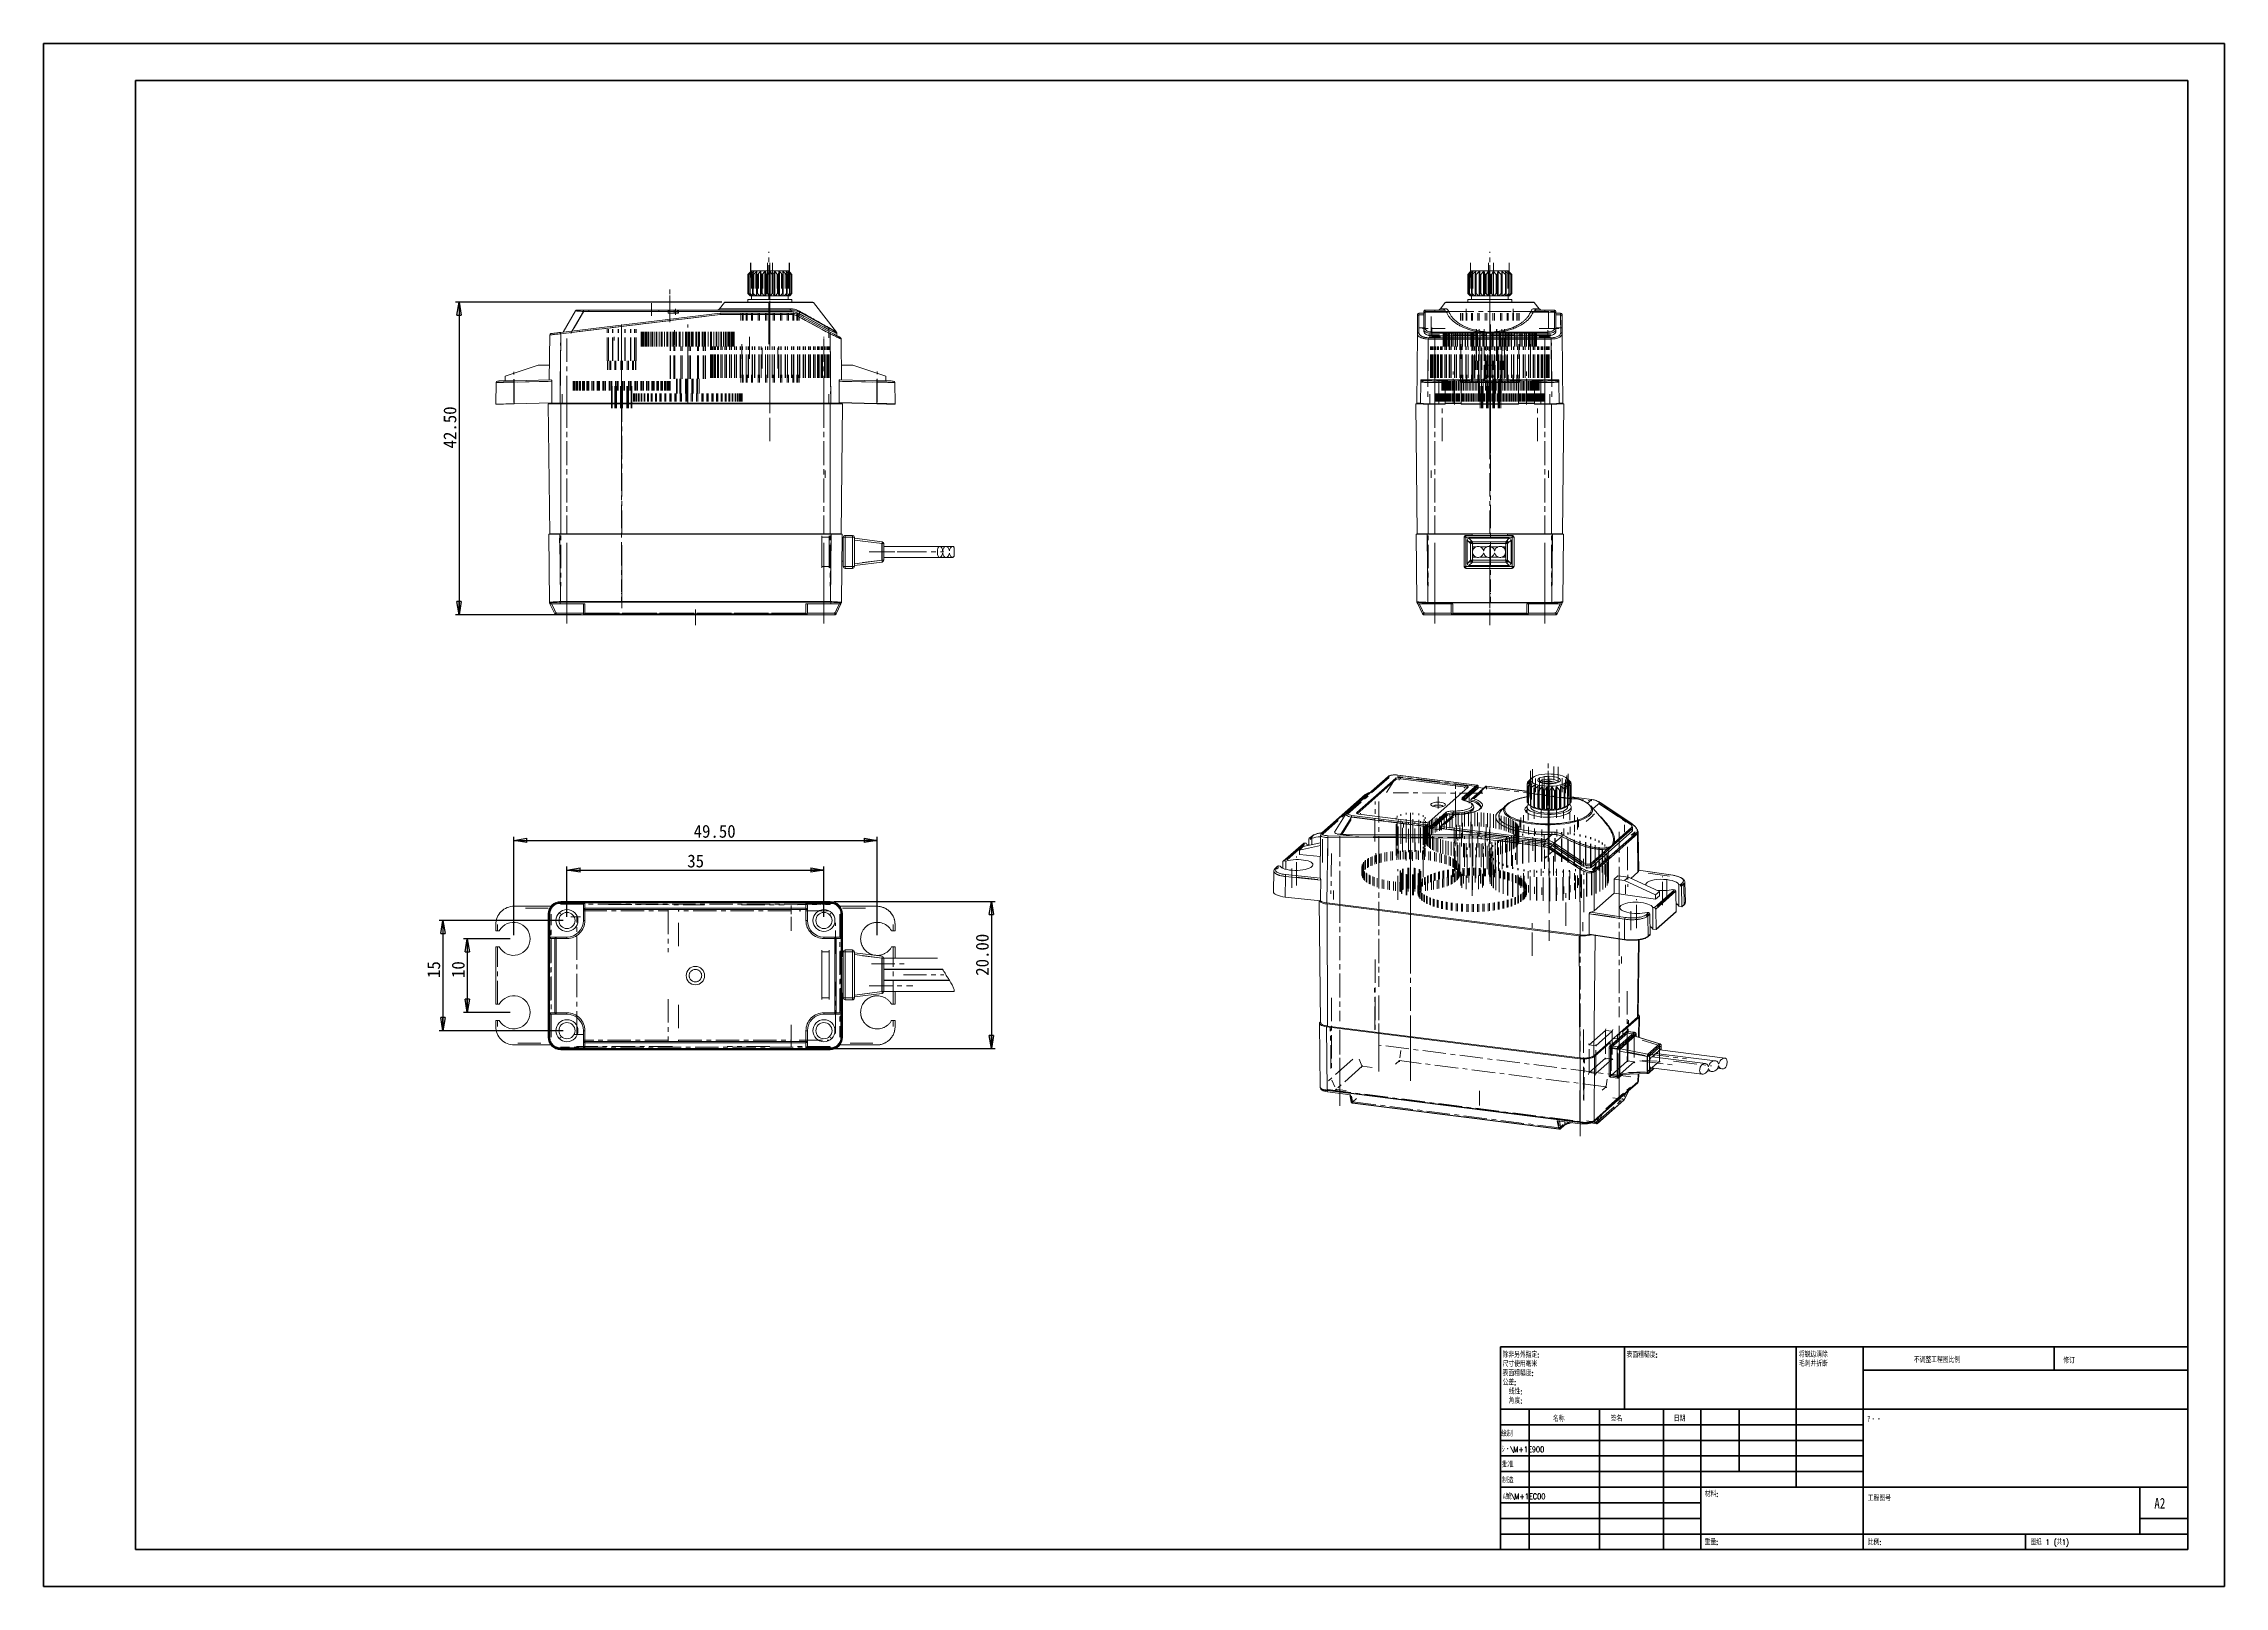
# Paper-space layout 'SW_Model_1' of a CAD drawing. Header units: millimetres. Extents: x 0 to 594, y 0 to 420.
import ezdxf

# ---------------------------------------------------------------- set-up
doc = ezdxf.new("R2010")
doc.units = ezdxf.units.MM
doc.linetypes.add('CENTER', pattern=[10.16, 6.35, -1.27, 1.27, -1.27])
doc.layers.add('SLD-0', color=179, linetype='Continuous')
doc.styles.add('SLDTEXTSTYLE0', font='TXT', dxfattribs={"width": 0.75, "bigfont": 'bigfont'})
doc.styles.add('SLDTEXTSTYLE1', font='TXT', dxfattribs={"width": 0.75})
doc.styles.add('SLDTEXTSTYLE2', font='TXT', dxfattribs={"width": 0.96})
doc.styles.add('SLDTEXTSTYLE3', font='TXT', dxfattribs={"width": 0.694444, "bigfont": 'bigfont'})
doc.dimstyles.new('SLDDIMSTYLE0', dxfattribs={"dimtxt": 3.5, "dimasz": 3.556, "dimexe": 0, "dimexo": 0.0625, "dimgap": 0.875, "dimtad": 1, "dimlfac": 0.5, "dimrnd": 1e-09, "dimzin": 4, "dimdsep": 46, "dimtxsty": 'SLDTEXTSTYLE1', "dimblk1": 'NONE', "dimblk2": 'NONE', "dimsah": 1, "dimcen": 0.09, "dimadec": 0, "dimazin": 1, "dimtfac": 1, "dimtofl": 0, "dimtmove": 0, "dimatfit": 3, "dimldrblk": 'NONE', "dimfxl": 1, "dimfrac": 2, "dimtolj": 1, "dimtzin": 12, "dimarcsym": 0})
doc.dimstyles.new('SLDDIMSTYLE1', dxfattribs={"dimtxt": 3.5, "dimasz": 3.556, "dimexe": 0, "dimexo": 0.0625, "dimgap": 0.875, "dimtad": 1, "dimdec": 0, "dimlfac": 0.5, "dimrnd": 1e-09, "dimzin": 12, "dimdsep": 46, "dimtxsty": 'SLDTEXTSTYLE1', "dimblk1": 'NONE', "dimblk2": 'NONE', "dimsah": 1, "dimcen": 0.09, "dimadec": 0, "dimazin": 3, "dimtfac": 1, "dimtofl": 0, "dimtmove": 0, "dimatfit": 3, "dimldrblk": 'NONE', "dimfxl": 1, "dimfrac": 2, "dimtolj": 1, "dimtzin": 12, "dimarcsym": 0})

# ---------------------------------------------------------------- blocks, each defined once
blk = doc.blocks.new('SW_NOTE_0')
at = {"layer": 'SLD-0', "char_height": 0.75, "attachment_point": 1, "style": 'SLDTEXTSTYLE0'}
for s, insert in [('\\M+18FAB锐边\\M+190B4\\M+18F9C', (0, 0.91)), ('\\M+196D1\\M+18E68\\M+19BF3\\M+190DC\\M+19266', (0, -0.34))]:
    blk.add_mtext(s, dxfattribs=dict(at, insert=insert))
blk = doc.blocks.new('SW_NOTE_1')
at = {"layer": 'SLD-0', "char_height": 0.75, "attachment_point": 1, "style": 'SLDTEXTSTYLE0'}
for s, insert in [('\\M+18F9C\\M+194F1另\\M+18A4F\\M+18E77\\M+192E8:', (0, 0.91)), ('\\M+18EDA\\M+190A1\\M+18E67\\M+19770\\M+19F7C\\M+195C4', (0, -0.34)), ('\\M+1955C\\M+196CA\\M+19165糙\\M+19378:', (0, -1.59)), ('\\M+18CF6\\M+18DB7:', (0, -2.84)), ('\\M+18A70\\M+19378:', (0.84, -5.34)), ('线\\M+190AB:', (0.84, -4.09))]:
    blk.add_mtext(s, dxfattribs=dict(at, insert=insert))
blk = doc.blocks.new('_D')
at = {"layer": 'SLD-0', "color": 179}
for p, q in [((184.82, 349.87), (112.24, 349.87)), ((112.65, 346.31), (113.24, 349.87)), ((112.65, 346.31), (113.83, 346.31)), ((113.24, 349.87), (113.83, 346.31)), ((113.24, 349.87), (113.24, 346.31)), ((113.24, 349.87), (113.24, 264.74)), ((113.24, 264.74), (112.65, 268.3)), ((113.83, 268.3), (112.65, 268.3)), ((113.83, 268.3), (113.24, 264.74)), ((113.24, 264.74), (113.24, 268.3)), ((146.52, 264.74), (112.24, 264.74))]:
    blk.add_line(p, q, dxfattribs=at)
at = {"layer": 'SLD-0', "color": 179, "insert": (108.99, 310.02), "char_height": 3.5, "attachment_point": 1, "rotation": 90, "style": 'SLDTEXTSTYLE2'}
blk.add_mtext('42.50', dxfattribs=at)
blk = doc.blocks.new('_NONE')
blk = doc.blocks.new('_D_1')
at = {"layer": 'SLD-0', "color": 179}
for p, q in [((128.12, 177.49), (128.12, 204.28)), ((128.12, 203.28), (131.68, 203.88)), ((131.68, 202.69), (128.12, 203.28)), ((128.12, 203.28), (131.68, 203.28)), ((128.12, 203.28), (227.12, 203.28)), ((131.68, 202.69), (131.68, 203.88)), ((223.57, 203.88), (227.12, 203.28)), ((223.57, 203.88), (223.57, 202.69)), ((227.12, 203.28), (223.57, 202.69)), ((227.12, 203.28), (223.57, 203.28)), ((227.12, 177.49), (227.12, 204.28))]:
    blk.add_line(p, q, dxfattribs=at)
at = {"layer": 'SLD-0', "color": 179, "insert": (177.14, 207.53), "char_height": 3.5, "attachment_point": 1, "style": 'SLDTEXTSTYLE2'}
blk.add_mtext('49.50', dxfattribs=at)
blk = doc.blocks.new('_D_2')
at = {"layer": 'SLD-0', "color": 179}
for p, q in [((142.62, 182.49), (142.62, 196.2)), ((212.62, 182.49), (212.62, 196.2)), ((142.62, 195.2), (146.18, 195.8)), ((146.18, 194.61), (142.62, 195.2)), ((142.62, 195.2), (146.18, 195.2)), ((142.62, 195.2), (212.62, 195.2)), ((146.18, 194.61), (146.18, 195.8)), ((209.07, 195.8), (212.62, 195.2)), ((209.07, 195.8), (209.07, 194.61)), ((212.62, 195.2), (209.07, 194.61)), ((212.62, 195.2), (209.07, 195.2))]:
    blk.add_line(p, q, dxfattribs=at)
at = {"layer": 'SLD-0', "color": 179, "insert": (175.4, 199.45), "char_height": 3.5, "attachment_point": 1, "style": 'SLDTEXTSTYLE2'}
blk.add_mtext('35', dxfattribs=at)
blk = doc.blocks.new('_D_3')
at = {"layer": 'SLD-0', "color": 179}
for p, q in [((141.62, 181.49), (107.82, 181.49)), ((108.23, 177.94), (108.82, 181.49)), ((108.82, 181.49), (109.42, 177.94)), ((108.82, 181.49), (108.82, 177.94)), ((108.82, 181.49), (108.82, 151.49)), ((108.23, 177.94), (109.42, 177.94)), ((108.82, 151.49), (108.23, 155.05)), ((109.42, 155.05), (108.23, 155.05)), ((109.42, 155.05), (108.82, 151.49)), ((108.82, 151.49), (108.82, 155.05)), ((141.62, 151.49), (107.82, 151.49))]:
    blk.add_line(p, q, dxfattribs=at)
at = {"layer": 'SLD-0', "color": 179, "insert": (104.57, 165.84), "char_height": 3.5, "attachment_point": 1, "rotation": 90, "style": 'SLDTEXTSTYLE2'}
blk.add_mtext('15', dxfattribs=at)
blk = doc.blocks.new('_D_4')
at = {"layer": 'SLD-0', "color": 179}
for p, q in [((127.12, 176.49), (114.49, 176.49)), ((114.9, 172.94), (115.49, 176.49)), ((114.9, 172.94), (116.09, 172.94)), ((115.49, 176.49), (116.09, 172.94)), ((115.49, 176.49), (115.49, 172.94)), ((115.49, 176.49), (115.49, 156.49)), ((127.12, 156.49), (114.49, 156.49)), ((115.49, 156.49), (114.9, 160.05)), ((116.09, 160.05), (114.9, 160.05)), ((116.09, 160.05), (115.49, 156.49)), ((115.49, 156.49), (115.49, 160.05))]:
    blk.add_line(p, q, dxfattribs=at)
at = {"layer": 'SLD-0', "color": 179, "insert": (111.24, 165.84), "char_height": 3.5, "attachment_point": 1, "rotation": 90, "style": 'SLDTEXTSTYLE2'}
blk.add_mtext('10', dxfattribs=at)
blk = doc.blocks.new('_D_5')
at = {"layer": 'SLD-0', "color": 179}
for p, q in [((215.32, 186.67), (259.24, 186.67)), ((257.65, 183.11), (258.24, 186.67)), ((258.24, 186.67), (258.83, 183.11)), ((258.24, 186.67), (258.24, 183.11)), ((258.24, 186.67), (258.24, 146.65)), ((257.65, 183.11), (258.83, 183.11)), ((258.24, 146.65), (257.65, 150.21)), ((258.83, 150.21), (257.65, 150.21)), ((258.83, 150.21), (258.24, 146.65)), ((258.24, 146.65), (258.24, 150.21)), ((215.4, 146.65), (259.24, 146.65))]:
    blk.add_line(p, q, dxfattribs=at)
at = {"layer": 'SLD-0', "color": 179, "insert": (253.99, 166.45), "char_height": 3.5, "attachment_point": 1, "rotation": 90, "style": 'SLDTEXTSTYLE2'}
blk.add_mtext('20.00', dxfattribs=at)

psp = doc.layouts.new('SW_Model_1')

# ---------------------------------------------------------------- linework, layer by layer
at = {"layer": 'SLD-0', "color": 179, "linetype": 'Continuous', "lineweight": 40}
for p, q in [((0.079, 0.215), (0.079, 420.215)), ((0.079, 420.215), (594.079, 420.215)), ((594.079, 0.215), (594.079, 420.215)), ((25.079, 10.215), (25.079, 410.215)), ((25.079, 410.215), (584.079, 410.215)), ((584.079, 410.215), (584.079, 10.215)), ((396.879, 65.465), (584.079, 65.465)), ((396.879, 65.465), (396.879, 10.215)), ((430.679, 48.465), (430.679, 65.465)), ((477.479, 65.465), (477.479, 27.215)), ((495.679, 65.465), (495.679, 10.215)), ((547.679, 59.09), (547.679, 65.465)), ((584.079, 59.09), (495.679, 59.09)), ((584.079, 48.465), (396.879, 48.465)), ((404.679, 48.465), (404.679, 10.215)), ((423.87, 48.465), (423.87, 10.215)), ((441.278, 48.465), (441.278, 10.215)), ((451.479, 10.215), (451.479, 48.465)), ((461.879, 31.465), (461.879, 48.465)), ((495.679, 44.215), (396.879, 44.215)), ((495.679, 39.965), (396.879, 39.965)), ((495.679, 35.715), (396.879, 35.715)), ((495.679, 31.465), (396.879, 31.465)), ((451.479, 27.215), (396.879, 27.215)), ((451.479, 27.215), (584.079, 27.215)), ((571.079, 14.465), (571.079, 27.215)), ((451.479, 22.965), (396.879, 22.965)), ((451.479, 18.715), (396.879, 18.715)), ((584.079, 18.715), (571.079, 18.715)), ((396.879, 14.465), (584.079, 14.465)), ((539.879, 10.215), (539.879, 14.465)), ((25.079, 10.215), (584.079, 10.215)), ((0.079, 0.215), (594.079, 0.215))]:
    psp.add_line(p, q, dxfattribs=at)
at = {"layer": 'SLD-0', "color": 5, "linetype": 'CENTER', "lineweight": 15}
for p, q in [((197.623, 342.937), (197.623, 363.507)), ((393.996, 342.937), (393.996, 363.507)), ((192.633, 356.57), (192.633, 360.531)), ((192.72, 356.57), (192.72, 360.531)), ((192.877, 353.57), (192.877, 357.531)), ((193.135, 353.57), (193.135, 357.531)), ((193.439, 353.57), (193.439, 357.531)), ((193.851, 353.57), (193.851, 357.531)), ((194.282, 353.57), (194.282, 357.531)), ((194.822, 353.57), (194.822, 357.531)), ((195.355, 353.57), (195.355, 357.531)), ((195.988, 353.57), (195.988, 357.531)), ((196.588, 353.57), (196.588, 357.531)), ((197.276, 356.57), (197.276, 360.531)), ((197.623, 340.859), (197.623, 361.87)), ((197.906, 356.57), (197.906, 360.531)), ((197.923, 358.39), (197.923, 357.79)), ((197.923, 357.39), (197.923, 358.39)), ((197.923, 357.79), (197.923, 340.59)), ((197.923, 352.19), (197.923, 357.39)), ((197.923, 352.19), (197.923, 357.39)), ((197.923, 352.19), (197.923, 357.39)), ((197.923, 352.19), (197.923, 357.39)), ((197.923, 352.19), (197.923, 357.39)), ((197.923, 352.19), (197.923, 357.39)), ((197.923, 352.19), (197.923, 357.39)), ((197.923, 352.19), (197.923, 357.39)), ((197.923, 352.19), (197.923, 357.39)), ((197.923, 352.19), (197.923, 357.39)), ((197.923, 352.19), (197.923, 357.39)), ((197.923, 352.19), (197.923, 357.39)), ((197.923, 352.19), (197.923, 357.39)), ((197.923, 352.19), (197.923, 357.39)), ((197.923, 352.19), (197.923, 357.39)), ((197.923, 352.19), (197.923, 357.39)), ((197.923, 352.19), (197.923, 357.39)), ((197.923, 352.19), (197.923, 357.39)), ((197.923, 352.19), (197.923, 357.39)), ((197.923, 352.19), (197.923, 357.39)), ((197.923, 352.19), (197.923, 357.39)), ((197.923, 352.19), (197.923, 357.39)), ((197.923, 352.19), (197.923, 357.39)), ((197.923, 352.19), (197.923, 357.39)), ((197.923, 352.19), (197.923, 357.39)), ((198.605, 356.57), (198.605, 360.531)), ((199.224, 353.57), (199.224, 357.531)), ((199.891, 353.57), (199.891, 357.531)), ((200.461, 353.57), (200.461, 357.531)), ((201.053, 353.57), (201.053, 357.531)), ((201.539, 353.57), (201.539, 357.531)), ((202.018, 353.57), (202.018, 357.531)), ((202.389, 353.57), (202.389, 357.531)), ((202.726, 353.57), (202.726, 357.531)), ((202.958, 353.57), (202.958, 357.531)), ((203.133, 356.57), (203.133, 360.531)), ((203.212, 356.57), (203.212, 360.531)), ((388.696, 356.57), (388.696, 360.531)), ((388.858, 353.57), (388.858, 357.531)), ((388.867, 353.57), (388.867, 357.531)), ((389.343, 353.57), (389.343, 357.531)), ((389.36, 353.57), (389.36, 357.531)), ((390.121, 353.57), (390.121, 357.531)), ((390.145, 353.57), (390.145, 357.531)), ((391.142, 353.57), (391.142, 357.531)), ((391.171, 353.57), (391.171, 357.531)), ((392.342, 353.57), (392.342, 357.531)), ((392.375, 353.57), (392.375, 357.531)), ((393.646, 356.57), (393.646, 360.531)), ((393.681, 356.57), (393.681, 360.531)), ((393.996, 340.859), (393.996, 361.87)), ((393.996, 358.39), (393.996, 357.79)), ((393.996, 357.39), (393.996, 358.39)), ((393.996, 357.79), (393.996, 340.59)), ((393.996, 352.19), (393.996, 357.39)), ((393.996, 352.19), (393.996, 357.39)), ((393.996, 352.19), (393.996, 357.39)), ((393.996, 352.19), (393.996, 357.39)), ((393.996, 352.19), (393.996, 357.39)), ((393.996, 352.19), (393.996, 357.39)), ((393.996, 352.19), (393.996, 357.39)), ((393.996, 352.19), (393.996, 357.39)), ((393.996, 352.19), (393.996, 357.39)), ((393.996, 352.19), (393.996, 357.39)), ((393.996, 352.19), (393.996, 357.39)), ((393.996, 352.19), (393.996, 357.39)), ((393.996, 352.19), (393.996, 357.39)), ((393.996, 352.19), (393.996, 357.39)), ((393.996, 352.19), (393.996, 357.39)), ((393.996, 352.19), (393.996, 357.39)), ((393.996, 352.19), (393.996, 357.39)), ((393.996, 352.19), (393.996, 357.39)), ((393.996, 352.19), (393.996, 357.39)), ((393.996, 352.19), (393.996, 357.39)), ((393.996, 352.19), (393.996, 357.39)), ((393.996, 352.19), (393.996, 357.39)), ((393.996, 352.19), (393.996, 357.39)), ((393.996, 352.19), (393.996, 357.39)), ((393.996, 352.19), (393.996, 357.39)), ((394.972, 356.57), (394.972, 360.531)), ((395.006, 356.57), (395.006, 360.531)), ((396.237, 353.57), (396.237, 357.531)), ((396.269, 353.57), (396.269, 357.531)), ((397.361, 353.57), (397.361, 357.531)), ((397.388, 353.57), (397.388, 357.531)), ((398.274, 353.57), (398.274, 357.531)), ((398.294, 353.57), (398.294, 357.531)), ((398.918, 353.57), (398.918, 357.531)), ((398.93, 353.57), (398.93, 357.531)), ((399.252, 356.57), (399.252, 360.531)), ((399.257, 356.57), (399.257, 360.531)), ((170.623, 344.407), (170.623, 353.598)), ((170.623, 345.372), (170.623, 351.667)), ((197.923, 352.19), (197.923, 351.59)), ((197.923, 352.19), (197.923, 351.59)), ((197.923, 352.19), (197.923, 351.59)), ((197.923, 352.19), (197.923, 351.59)), ((197.923, 352.19), (197.923, 351.59)), ((197.923, 352.19), (197.923, 351.59)), ((197.923, 352.19), (197.923, 351.59)), ((197.923, 352.19), (197.923, 351.59)), ((197.923, 352.19), (197.923, 351.59)), ((197.923, 352.19), (197.923, 351.59)), ((197.923, 352.19), (197.923, 351.59)), ((197.923, 352.19), (197.923, 351.59)), ((197.923, 352.19), (197.923, 351.59)), ((197.923, 352.19), (197.923, 351.59)), ((197.923, 352.19), (197.923, 351.59)), ((197.923, 352.19), (197.923, 351.59)), ((197.923, 352.19), (197.923, 351.59)), ((197.923, 352.19), (197.923, 351.59)), ((197.923, 352.19), (197.923, 351.59)), ((197.923, 352.19), (197.923, 351.59)), ((197.923, 352.19), (197.923, 351.59)), ((197.923, 352.19), (197.923, 351.59)), ((197.923, 352.19), (197.923, 351.59)), ((197.923, 352.19), (197.923, 351.59)), ((197.923, 352.19), (197.923, 351.59)), ((197.923, 351.59), (197.923, 350.59)), ((197.923, 342.99), (197.923, 350.59)), ((393.996, 344.407), (393.996, 353.598)), ((393.996, 352.19), (393.996, 351.59)), ((393.996, 352.19), (393.996, 351.59)), ((393.996, 352.19), (393.996, 351.59)), ((393.996, 352.19), (393.996, 351.59)), ((393.996, 352.19), (393.996, 351.59)), ((393.996, 352.19), (393.996, 351.59)), ((393.996, 352.19), (393.996, 351.59)), ((393.996, 352.19), (393.996, 351.59)), ((393.996, 352.19), (393.996, 351.59)), ((393.996, 352.19), (393.996, 351.59)), ((393.996, 352.19), (393.996, 351.59)), ((393.996, 352.19), (393.996, 351.59)), ((393.996, 352.19), (393.996, 351.59)), ((393.996, 352.19), (393.996, 351.59)), ((393.996, 352.19), (393.996, 351.59)), ((393.996, 352.19), (393.996, 351.59)), ((393.996, 352.19), (393.996, 351.59)), ((393.996, 352.19), (393.996, 351.59)), ((393.996, 352.19), (393.996, 351.59)), ((393.996, 352.19), (393.996, 351.59)), ((393.996, 352.19), (393.996, 351.59)), ((393.996, 352.19), (393.996, 351.59)), ((393.996, 352.19), (393.996, 351.59)), ((393.996, 352.19), (393.996, 351.59)), ((393.996, 352.19), (393.996, 351.59)), ((393.996, 345.372), (393.996, 351.667)), ((393.996, 351.59), (393.996, 350.59)), ((393.996, 342.99), (393.996, 350.59)), ((146.339, 345.89), (143.689, 341.301)), ((144.572, 342.83), (147.221, 347.418)), ((171.37, 344.894), (145.231, 341.729)), ((147.136, 347.271), (170.223, 347.271)), ((170.223, 347.271), (147.136, 347.271)), ((148.623, 347.671), (148.623, 347.271)), ((148.623, 347.671), (148.623, 347.271)), ((153.945, 342.785), (180.084, 345.949)), ((165.623, 346.133), (165.623, 349.547)), ((167.623, 347.671), (167.623, 347.271)), ((167.623, 347.671), (167.623, 347.271)), ((170.223, 347.117), (170.223, 347.578)), ((170.223, 347.117), (170.223, 347.578)), ((170.223, 346.871), (170.223, 347.271)), ((170.223, 347.271), (170.223, 346.871)), ((170.623, 346.871), (170.623, 347.271)), ((170.623, 346.871), (170.623, 347.271)), ((172.223, 347.996), (172.223, 346.42)), ((172.223, 347.982), (172.223, 346.449)), ((172.223, 347.271), (172.223, 346.871)), ((172.223, 347.271), (172.223, 346.871)), ((173.023, 347.117), (173.023, 347.578)), ((173.023, 347.117), (173.023, 347.578)), ((203.665, 347.271), (173.023, 347.271)), ((173.023, 346.871), (173.023, 347.271)), ((173.023, 346.871), (173.023, 347.271)), ((173.023, 347.271), (203.665, 347.271)), ((197.916, 346.471), (186.298, 346.471)), ((189.969, 344.798), (189.969, 346.876)), ((190.019, 344.798), (190.019, 346.876)), ((190.166, 346.471), (201.788, 346.471)), ((190.461, 344.798), (190.461, 346.876)), ((190.608, 344.798), (190.608, 346.876)), ((191.462, 344.798), (191.462, 346.876)), ((191.695, 344.798), (191.695, 346.876)), ((192.903, 344.798), (192.903, 346.876)), ((193.206, 344.798), (193.206, 346.876)), ((194.686, 344.798), (194.686, 346.876)), ((195.039, 344.798), (195.039, 346.876)), ((196.69, 344.798), (196.69, 346.876)), ((197.069, 344.798), (197.069, 346.876)), ((197.623, 349.871), (197.623, 348.871)), ((197.623, 348.055), (197.623, 349.717)), ((197.623, 348.871), (197.623, 338.371)), ((197.923, 346.209), (197.923, 347.99)), ((197.923, 346.209), (197.923, 347.99)), ((197.923, 343.19), (197.923, 347.79)), ((197.923, 343.19), (197.923, 347.79)), ((197.923, 344.942), (197.923, 346.587)), ((197.923, 344.942), (197.923, 346.587)), ((197.923, 344.942), (197.923, 346.587)), ((197.923, 344.942), (197.923, 346.587)), ((197.923, 344.942), (197.923, 346.587)), ((197.923, 344.942), (197.923, 346.587)), ((197.923, 344.942), (197.923, 346.587)), ((197.923, 344.942), (197.923, 346.587)), ((197.923, 344.955), (197.923, 346.562)), ((197.923, 344.955), (197.923, 346.562)), ((197.923, 344.955), (197.923, 346.562)), ((197.923, 344.955), (197.923, 346.562)), ((197.923, 344.955), (197.923, 346.562)), ((197.923, 344.955), (197.923, 346.562)), ((197.923, 344.955), (197.923, 346.562)), ((197.923, 344.955), (197.923, 346.562)), ((197.923, 344.979), (197.923, 346.514)), ((197.923, 344.979), (197.923, 346.514)), ((197.923, 344.979), (197.923, 346.514)), ((197.923, 344.979), (197.923, 346.514)), ((197.923, 344.979), (197.923, 346.514)), ((197.923, 344.979), (197.923, 346.514)), ((197.923, 344.979), (197.923, 346.514)), ((197.923, 344.979), (197.923, 346.514)), ((197.923, 345.006), (197.923, 346.459)), ((197.923, 345.006), (197.923, 346.459)), ((197.923, 345.006), (197.923, 346.459)), ((197.923, 345.006), (197.923, 346.459)), ((197.923, 345.006), (197.923, 346.459)), ((197.923, 345.006), (197.923, 346.459)), ((197.923, 345.006), (197.923, 346.459)), ((197.923, 345.006), (197.923, 346.459)), ((197.923, 345.018), (197.923, 346.436)), ((197.923, 345.018), (197.923, 346.436)), ((197.923, 345.018), (197.923, 346.436)), ((197.923, 345.018), (197.923, 346.436)), ((197.923, 345.018), (197.923, 346.436)), ((197.923, 345.018), (197.923, 346.436)), ((197.923, 345.018), (197.923, 346.436)), ((197.923, 345.018), (197.923, 346.436)), ((197.923, 345.038), (197.923, 346.395)), ((197.923, 345.038), (197.923, 346.395)), ((197.923, 345.038), (197.923, 346.395)), ((197.923, 345.038), (197.923, 346.395)), ((197.923, 345.038), (197.923, 346.395)), ((197.923, 345.038), (197.923, 346.395)), ((197.923, 345.038), (197.923, 346.395)), ((197.923, 345.038), (197.923, 346.395)), ((197.923, 342.99), (197.923, 344.772)), ((197.923, 342.99), (197.923, 344.772)), ((198.778, 344.798), (198.778, 346.876)), ((199.157, 344.798), (199.157, 346.876)), ((200.807, 344.798), (200.807, 346.876)), ((201.161, 344.798), (201.161, 346.876)), ((202.64, 344.798), (202.64, 346.876)), ((202.944, 344.798), (202.944, 346.876)), ((204.152, 344.798), (204.152, 346.876)), ((204.385, 344.798), (204.385, 346.876)), ((205.239, 344.798), (205.239, 346.876)), ((205.385, 344.798), (205.385, 346.876)), ((214.318, 341.212), (205.434, 346.035)), ((205.434, 346.035), (214.318, 341.212)), ((205.828, 344.798), (205.828, 346.876)), ((213.928, 342.334), (205.86, 346.714)), ((205.86, 346.714), (213.928, 342.334)), ((205.878, 344.798), (205.878, 346.876)), ((374.704, 346.035), (374.662, 341.212)), ((374.675, 342.785), (374.703, 345.949)), ((376.55, 347.117), (376.089, 347.578)), ((376.55, 347.117), (376.089, 347.578)), ((376.396, 347.271), (387.593, 347.271)), ((376.396, 346.871), (376.396, 347.271)), ((376.396, 346.871), (376.396, 347.271)), ((376.396, 342.334), (376.396, 346.714)), ((409.996, 347.271), (377.996, 347.271)), ((377.996, 345.89), (377.996, 341.301)), ((378.996, 347.671), (378.996, 347.271)), ((378.996, 347.671), (378.996, 347.271)), ((379.664, 347.271), (386.218, 347.271)), ((386.042, 344.798), (386.042, 346.876)), ((386.092, 344.798), (386.092, 346.876)), ((386.534, 344.798), (386.534, 346.876)), ((386.681, 344.798), (386.681, 346.876)), ((387.535, 344.798), (387.535, 346.876)), ((387.593, 347.982), (387.593, 346.449)), ((387.593, 347.271), (387.593, 346.871)), ((387.768, 344.798), (387.768, 346.876)), ((388.976, 344.798), (388.976, 346.876)), ((389.279, 344.798), (389.279, 346.876)), ((390.759, 344.798), (390.759, 346.876)), ((391.112, 344.798), (391.112, 346.876)), ((392.763, 344.798), (392.763, 346.876)), ((393.142, 344.798), (393.142, 346.876)), ((393.996, 349.871), (393.996, 348.871)), ((393.996, 348.055), (393.996, 349.717)), ((393.996, 346.133), (393.996, 349.547)), ((393.996, 348.871), (393.996, 338.371)), ((393.996, 346.209), (393.996, 347.99)), ((393.996, 346.209), (393.996, 347.99)), ((393.996, 343.19), (393.996, 347.79)), ((393.996, 343.19), (393.996, 347.79)), ((393.996, 346.871), (393.996, 347.271)), ((393.996, 346.871), (393.996, 347.271)), ((393.996, 344.942), (393.996, 346.587)), ((393.996, 344.942), (393.996, 346.587)), ((393.996, 344.942), (393.996, 346.587)), ((393.996, 344.942), (393.996, 346.587)), ((393.996, 344.942), (393.996, 346.587)), ((393.996, 344.942), (393.996, 346.587)), ((393.996, 344.942), (393.996, 346.587)), ((393.996, 344.942), (393.996, 346.587)), ((393.996, 344.955), (393.996, 346.562)), ((393.996, 344.955), (393.996, 346.562)), ((393.996, 344.955), (393.996, 346.562)), ((393.996, 344.955), (393.996, 346.562)), ((393.996, 344.955), (393.996, 346.562)), ((393.996, 344.955), (393.996, 346.562)), ((393.996, 344.955), (393.996, 346.562)), ((393.996, 344.955), (393.996, 346.562)), ((393.996, 344.979), (393.996, 346.514)), ((393.996, 344.979), (393.996, 346.514)), ((393.996, 344.979), (393.996, 346.514)), ((393.996, 344.979), (393.996, 346.514)), ((393.996, 344.979), (393.996, 346.514)), ((393.996, 344.979), (393.996, 346.514)), ((393.996, 344.979), (393.996, 346.514)), ((393.996, 344.979), (393.996, 346.514)), ((393.996, 345.006), (393.996, 346.459)), ((393.996, 345.006), (393.996, 346.459)), ((393.996, 345.006), (393.996, 346.459)), ((393.996, 345.006), (393.996, 346.459)), ((393.996, 345.006), (393.996, 346.459)), ((393.996, 345.006), (393.996, 346.459)), ((393.996, 345.006), (393.996, 346.459)), ((393.996, 345.006), (393.996, 346.459)), ((393.996, 345.018), (393.996, 346.436)), ((393.996, 345.018), (393.996, 346.436)), ((393.996, 345.018), (393.996, 346.436)), ((393.996, 345.018), (393.996, 346.436)), ((393.996, 345.018), (393.996, 346.436)), ((393.996, 345.018), (393.996, 346.436)), ((393.996, 345.018), (393.996, 346.436)), ((393.996, 345.018), (393.996, 346.436)), ((393.996, 345.038), (393.996, 346.395)), ((393.996, 345.038), (393.996, 346.395)), ((393.996, 345.038), (393.996, 346.395)), ((393.996, 345.038), (393.996, 346.395)), ((393.996, 345.038), (393.996, 346.395)), ((393.996, 345.038), (393.996, 346.395)), ((393.996, 345.038), (393.996, 346.395)), ((393.996, 345.038), (393.996, 346.395)), ((393.996, 342.99), (393.996, 344.772)), ((393.996, 342.99), (393.996, 344.772)), ((394.85, 344.798), (394.85, 346.876)), ((395.23, 344.798), (395.23, 346.876)), ((396.88, 344.798), (396.88, 346.876)), ((397.234, 344.798), (397.234, 346.876)), ((398.713, 344.798), (398.713, 346.876)), ((399.017, 344.798), (399.017, 346.876)), ((400.225, 344.798), (400.225, 346.876)), ((400.399, 347.996), (400.399, 346.42)), ((400.399, 347.271), (400.399, 346.871)), ((400.399, 347.271), (411.596, 347.271)), ((400.458, 344.798), (400.458, 346.876)), ((401.312, 344.798), (401.312, 346.876)), ((401.458, 344.798), (401.458, 346.876)), ((408.328, 347.271), (401.775, 347.271)), ((401.901, 344.798), (401.901, 346.876)), ((401.95, 344.798), (401.95, 346.876)), ((408.996, 347.671), (408.996, 347.271)), ((408.996, 347.671), (408.996, 347.271)), ((409.996, 342.83), (409.996, 347.418)), ((411.443, 347.117), (411.903, 347.578)), ((411.443, 347.117), (411.903, 347.578)), ((411.596, 346.871), (411.596, 347.271)), ((411.596, 347.271), (411.596, 346.871)), ((411.596, 346.714), (411.596, 342.334)), ((413.331, 341.212), (413.289, 346.035)), ((413.299, 344.894), (413.326, 341.729)), ((140.813, 327.903), (140.914, 339.545)), ((142.623, 323.471), (142.623, 340.371)), ((142.623, 323.471), (142.623, 340.371)), ((142.623, 323.471), (142.623, 340.371)), ((142.623, 323.471), (142.623, 340.371)), ((153.577, 333.89), (153.577, 342.47)), ((153.949, 333.89), (153.949, 342.47)), ((153.986, 333.89), (153.986, 342.47)), ((155.03, 333.89), (155.03, 342.47)), ((155.096, 333.89), (155.096, 342.47)), ((155.503, 339.371), (155.503, 340.371)), ((155.503, 339.371), (155.503, 340.371)), ((156.604, 333.89), (156.604, 342.47)), ((156.686, 333.89), (156.686, 342.47)), ((157.523, 328.59), (157.523, 343.79)), ((157.523, 331.39), (157.523, 342.47)), ((157.523, 331.39), (157.523, 342.47)), ((157.523, 331.39), (157.523, 342.47)), ((157.523, 331.39), (157.523, 342.47)), ((157.523, 331.39), (157.523, 342.47)), ((157.523, 331.39), (157.523, 342.47)), ((157.523, 331.39), (157.523, 342.47)), ((157.523, 331.39), (157.523, 342.47)), ((157.523, 331.39), (157.523, 342.47)), ((157.523, 331.39), (157.523, 342.47)), ((157.523, 331.39), (157.523, 342.47)), ((157.523, 331.39), (157.523, 342.47)), ((157.523, 331.39), (157.523, 342.47)), ((157.523, 331.39), (157.523, 342.47)), ((157.523, 333.89), (157.523, 342.47)), ((157.523, 331.39), (157.523, 342.47)), ((157.523, 333.89), (157.523, 342.47)), ((157.523, 333.89), (157.523, 342.47)), ((157.523, 333.89), (157.523, 342.47)), ((157.523, 333.89), (157.523, 342.47)), ((157.523, 333.89), (157.523, 342.47)), ((157.523, 333.89), (157.523, 342.47)), ((157.523, 333.89), (157.523, 342.47)), ((157.523, 333.89), (157.523, 342.47)), ((157.523, 333.89), (157.523, 342.47)), ((157.523, 333.89), (157.523, 342.47)), ((157.523, 333.89), (157.523, 342.47)), ((157.523, 333.89), (157.523, 342.47)), ((157.523, 333.89), (157.523, 342.47)), ((158.36, 333.89), (158.36, 342.47)), ((158.442, 333.89), (158.442, 342.47)), ((159.951, 333.89), (159.951, 342.47)), ((160.017, 333.89), (160.017, 342.47)), ((161.061, 333.89), (161.061, 342.47)), ((161.097, 333.89), (161.097, 342.47)), ((161.47, 333.89), (161.47, 342.47)), ((162.838, 337.79), (162.838, 341.79)), ((162.867, 337.79), (162.867, 341.79)), ((162.87, 337.79), (162.87, 341.79)), ((162.945, 337.79), (162.945, 341.79)), ((162.978, 337.79), (162.978, 341.79)), ((163.111, 337.79), (163.111, 341.79)), ((163.118, 337.79), (163.118, 341.79)), ((163.296, 337.79), (163.296, 341.79)), ((163.363, 337.79), (163.363, 341.79)), ((163.596, 337.79), (163.596, 341.79)), ((163.608, 337.79), (163.608, 341.79)), ((163.885, 337.79), (163.885, 341.79)), ((163.984, 337.79), (163.984, 341.79)), ((164.314, 337.79), (164.314, 341.79)), ((164.331, 337.79), (164.331, 341.79)), ((164.701, 337.79), (164.701, 341.79)), ((164.83, 337.79), (164.83, 341.79)), ((165.25, 337.79), (165.25, 341.79)), ((165.271, 337.79), (165.271, 341.79)), ((165.728, 337.79), (165.728, 341.79)), ((165.884, 337.79), (165.884, 341.79)), ((166.386, 337.79), (166.386, 341.79)), ((166.41, 337.79), (166.41, 341.79)), ((166.945, 337.79), (166.945, 341.79)), ((167.125, 337.79), (167.125, 341.79)), ((167.699, 337.79), (167.699, 341.79)), ((167.727, 337.79), (167.727, 341.79)), ((168.329, 337.79), (168.329, 341.79)), ((168.53, 337.79), (168.53, 341.79)), ((169.165, 337.79), (169.165, 341.79)), ((169.196, 337.79), (169.196, 341.79)), ((169.853, 337.79), (169.853, 341.79)), ((170.072, 337.79), (170.072, 341.79)), ((170.702, 337.79), (170.702, 341.79)), ((170.755, 337.79), (170.755, 341.79)), ((170.787, 337.79), (170.787, 341.79)), ((170.885, 337.79), (170.885, 341.79)), ((171.488, 337.79), (171.488, 341.79)), ((171.623, 337.79), (171.623, 341.79)), ((171.719, 337.79), (171.719, 341.79)), ((171.894, 342.171), (171.894, 338.171)), ((171.894, 338.371), (171.894, 340.371)), ((172.131, 337.79), (172.131, 341.79)), ((172.437, 337.79), (172.437, 341.79)), ((172.471, 337.79), (172.471, 341.79)), ((173.201, 337.79), (173.201, 341.79)), ((173.437, 337.79), (173.437, 341.79)), ((173.44, 337.79), (173.44, 341.79)), ((174.154, 337.79), (174.154, 341.79)), ((174.18, 337.79), (174.18, 341.79)), ((174.215, 337.79), (174.215, 341.79)), ((174.959, 337.79), (174.959, 341.79)), ((175.202, 337.79), (175.202, 341.79)), ((175.523, 322.59), (175.523, 343.79)), ((175.523, 328.99), (175.523, 341.79)), ((175.523, 328.99), (175.523, 341.79)), ((175.523, 328.99), (175.523, 341.79)), ((175.523, 328.99), (175.523, 341.79)), ((175.523, 328.99), (175.523, 341.79)), ((175.523, 328.99), (175.523, 341.79)), ((175.523, 328.99), (175.523, 341.79)), ((175.523, 328.99), (175.523, 341.79)), ((175.523, 328.99), (175.523, 341.79)), ((175.523, 328.99), (175.523, 341.79)), ((175.523, 328.99), (175.523, 341.79)), ((175.523, 328.99), (175.523, 341.79)), ((175.523, 328.99), (175.523, 341.79)), ((175.523, 328.99), (175.523, 341.79)), ((175.523, 337.79), (175.523, 341.79)), ((175.523, 337.79), (175.523, 341.79)), ((175.523, 337.79), (175.523, 341.79)), ((175.523, 337.79), (175.523, 341.79)), ((175.523, 337.79), (175.523, 341.79)), ((175.523, 337.79), (175.523, 341.79)), ((175.523, 337.79), (175.523, 341.79)), ((175.523, 337.79), (175.523, 341.79)), ((175.523, 337.79), (175.523, 341.79)), ((175.523, 337.79), (175.523, 341.79)), ((175.523, 337.79), (175.523, 341.79)), ((175.523, 337.79), (175.523, 341.79)), ((175.523, 337.79), (175.523, 341.79)), ((175.523, 337.79), (175.523, 341.79)), ((175.523, 337.79), (175.523, 341.79)), ((175.523, 337.79), (175.523, 341.79)), ((175.523, 337.79), (175.523, 341.79)), ((175.523, 337.79), (175.523, 341.79)), ((175.523, 337.79), (175.523, 341.79)), ((175.523, 337.79), (175.523, 341.79)), ((175.523, 337.79), (175.523, 341.79)), ((175.523, 337.79), (175.523, 341.79)), ((175.523, 337.79), (175.523, 341.79)), ((175.523, 337.79), (175.523, 341.79)), ((175.523, 337.79), (175.523, 341.79)), ((175.523, 337.79), (175.523, 341.79)), ((175.523, 337.79), (175.523, 341.79)), ((175.523, 337.79), (175.523, 341.79)), ((175.523, 337.79), (175.523, 341.79)), ((175.523, 337.79), (175.523, 341.79)), ((175.523, 337.79), (175.523, 341.79)), ((175.523, 337.79), (175.523, 341.79)), ((175.523, 337.79), (175.523, 341.79)), ((175.523, 337.79), (175.523, 341.79)), ((175.523, 337.79), (175.523, 341.79)), ((175.523, 337.79), (175.523, 341.79)), ((175.523, 337.79), (175.523, 341.79)), ((175.523, 337.79), (175.523, 341.79)), ((175.523, 337.79), (175.523, 341.79)), ((175.523, 337.79), (175.523, 341.79)), ((175.523, 337.79), (175.523, 341.79)), ((175.523, 337.79), (175.523, 341.79)), ((175.523, 337.79), (175.523, 341.79)), ((175.523, 337.79), (175.523, 341.79)), ((175.523, 337.79), (175.523, 341.79)), ((175.523, 337.79), (175.523, 341.79)), ((175.523, 337.79), (175.523, 341.79)), ((175.523, 337.79), (175.523, 341.79)), ((175.523, 337.79), (175.523, 341.79)), ((175.523, 337.79), (175.523, 341.79)), ((175.523, 337.79), (175.523, 341.79)), ((175.523, 337.79), (175.523, 341.79)), ((175.523, 337.79), (175.523, 341.79)), ((175.523, 337.79), (175.523, 341.79)), ((175.523, 337.79), (175.523, 341.79)), ((175.523, 337.79), (175.523, 341.79)), ((175.523, 337.79), (175.523, 341.79)), ((175.523, 337.79), (175.523, 341.79)), ((175.523, 337.79), (175.523, 341.79)), ((175.523, 337.79), (175.523, 341.79)), ((175.523, 337.79), (175.523, 341.79)), ((175.523, 337.79), (175.523, 341.79)), ((175.523, 337.79), (175.523, 341.79)), ((175.523, 337.79), (175.523, 341.79)), ((175.523, 337.79), (175.523, 341.79)), ((175.523, 337.79), (175.523, 341.79)), ((175.523, 337.79), (175.523, 341.79)), ((175.523, 337.79), (175.523, 341.79)), ((175.523, 337.79), (175.523, 341.79)), ((175.523, 337.79), (175.523, 341.79)), ((175.523, 337.79), (175.523, 341.79)), ((175.523, 337.79), (175.523, 341.79)), ((175.523, 337.79), (175.523, 341.79)), ((175.523, 337.79), (175.523, 341.79)), ((175.523, 337.79), (175.523, 341.79)), ((175.523, 337.79), (175.523, 341.79)), ((175.523, 337.79), (175.523, 341.79)), ((175.523, 337.79), (175.523, 341.79)), ((175.523, 337.79), (175.523, 341.79)), ((175.523, 337.79), (175.523, 341.79)), ((175.523, 337.79), (175.523, 341.79)), ((175.523, 337.79), (175.523, 341.79)), ((175.523, 337.79), (175.523, 341.79)), ((175.523, 337.79), (175.523, 341.79)), ((175.523, 337.79), (175.523, 341.79)), ((175.523, 337.79), (175.523, 341.79)), ((175.523, 337.79), (175.523, 341.79)), ((175.523, 337.79), (175.523, 341.79)), ((175.523, 337.79), (175.523, 341.79)), ((175.523, 337.79), (175.523, 341.79)), ((175.523, 337.79), (175.523, 341.79)), ((175.523, 337.79), (175.523, 341.79)), ((175.523, 337.79), (175.523, 341.79)), ((175.523, 337.79), (175.523, 341.79)), ((175.523, 337.79), (175.523, 341.79)), ((175.523, 337.79), (175.523, 341.79)), ((175.523, 337.79), (175.523, 341.79)), ((175.523, 337.79), (175.523, 341.79)), ((175.523, 337.79), (175.523, 341.79)), ((175.523, 337.79), (175.523, 341.79)), ((175.523, 337.79), (175.523, 341.79)), ((175.523, 337.79), (175.523, 341.79)), ((175.523, 337.79), (175.523, 341.79)), ((175.73, 337.79), (175.73, 341.79)), ((175.948, 337.79), (175.948, 341.79)), ((175.984, 337.79), (175.984, 341.79)), ((176.491, 337.79), (176.491, 341.79)), ((176.728, 337.79), (176.728, 341.79)), ((176.97, 337.79), (176.97, 341.79)), ((177.709, 337.79), (177.709, 341.79)), ((177.743, 337.79), (177.743, 341.79)), ((177.975, 337.79), (177.975, 341.79)), ((178.474, 337.79), (178.474, 341.79)), ((178.606, 337.79), (178.606, 341.79)), ((178.71, 337.79), (178.71, 341.79)), ((179.427, 337.79), (179.427, 341.79)), ((179.46, 337.79), (179.46, 341.79)), ((179.658, 337.79), (179.658, 341.79)), ((180.015, 337.79), (180.015, 341.79)), ((180.163, 337.79), (180.163, 341.79)), ((180.388, 337.79), (180.388, 341.79)), ((180.395, 337.79), (180.395, 341.79)), ((181.069, 337.79), (181.069, 341.79)), ((181.1, 337.79), (181.1, 341.79)), ((181.761, 337.79), (181.761, 341.79)), ((181.971, 337.79), (181.971, 341.79)), ((182.602, 337.79), (182.602, 341.79)), ((182.632, 337.79), (182.632, 341.79)), ((183.237, 337.79), (183.237, 341.79)), ((183.429, 337.79), (183.429, 341.79)), ((183.999, 337.79), (183.999, 341.79)), ((184.025, 337.79), (184.025, 341.79)), ((184.564, 337.79), (184.564, 341.79)), ((184.733, 337.79), (184.733, 341.79)), ((185.23, 337.79), (185.23, 341.79)), ((185.252, 337.79), (185.252, 341.79)), ((185.714, 337.79), (185.714, 341.79)), ((185.857, 337.79), (185.857, 341.79)), ((186.272, 337.79), (186.272, 341.79)), ((186.291, 337.79), (186.291, 341.79)), ((186.667, 337.79), (186.667, 341.79)), ((186.781, 337.79), (186.781, 341.79)), ((187.105, 337.79), (187.105, 341.79)), ((187.12, 337.79), (187.12, 341.79)), ((187.402, 337.79), (187.402, 341.79)), ((187.485, 337.79), (187.485, 341.79)), ((187.713, 337.79), (187.713, 341.79)), ((187.723, 337.79), (187.723, 341.79)), ((187.906, 337.79), (187.906, 341.79)), ((187.957, 337.79), (187.957, 341.79)), ((188.083, 337.79), (188.083, 341.79)), ((188.088, 337.79), (188.088, 341.79)), ((188.169, 337.79), (188.169, 341.79)), ((188.186, 337.79), (188.186, 341.79)), ((188.209, 337.79), (188.209, 341.79)), ((192.33, 338.371), (192.33, 340.371)), ((197.623, 338.371), (197.623, 340.371)), ((197.623, 338.371), (197.623, 340.371)), ((197.923, 337.79), (197.923, 342.99)), ((212.623, 323.471), (212.623, 340.371)), ((212.623, 323.471), (212.623, 340.371)), ((212.623, 340.216), (212.623, 340.371)), ((212.623, 323.471), (212.623, 340.371)), ((212.623, 323.471), (212.623, 340.371)), ((212.623, 340.216), (212.623, 340.371)), ((213.928, 340.804), (213.928, 342.928)), ((213.928, 342.219), (213.928, 340.097)), ((214.434, 327.903), (214.332, 339.541)), ((374.874, 342.871), (376.295, 342.871)), ((375.676, 342.671), (377.237, 342.671)), ((377.145, 327.903), (377.247, 339.541)), ((377.249, 339.794), (410.743, 339.794)), ((410.734, 340.893), (377.259, 340.893)), ((378.04, 342.671), (381.833, 342.671)), ((378.196, 340.804), (378.196, 342.928)), ((378.996, 323.471), (378.996, 340.371)), ((378.996, 323.471), (378.996, 340.371)), ((378.996, 340.216), (378.996, 340.371)), ((378.996, 323.471), (378.996, 340.371)), ((378.996, 323.471), (378.996, 340.371)), ((388.046, 341.356), (379.595, 341.356)), ((381.319, 337.79), (381.319, 341.79)), ((381.323, 337.79), (381.323, 341.79)), ((381.368, 337.79), (381.368, 341.79)), ((381.378, 337.79), (381.378, 341.79)), ((381.506, 337.79), (381.506, 341.79)), ((381.525, 337.79), (381.525, 341.79)), ((381.658, 337.79), (381.658, 341.79)), ((381.683, 337.79), (381.683, 341.79)), ((381.937, 337.79), (381.937, 341.79)), ((381.969, 337.79), (381.969, 341.79)), ((382.189, 337.79), (382.189, 341.79)), ((382.228, 337.79), (382.228, 341.79)), ((382.602, 337.79), (382.602, 341.79)), ((382.648, 337.79), (382.648, 341.79)), ((382.882, 338.371), (382.882, 340.371)), ((382.95, 337.79), (382.95, 341.79)), ((383.001, 337.79), (383.001, 341.79)), ((383.489, 337.79), (383.489, 341.79)), ((383.548, 337.79), (383.548, 341.79)), ((383.925, 337.79), (383.925, 341.79)), ((383.989, 337.79), (383.989, 341.79)), ((384.581, 337.79), (384.581, 341.79)), ((384.651, 337.79), (384.651, 341.79)), ((385.097, 337.79), (385.097, 341.79)), ((385.171, 337.79), (385.171, 341.79)), ((385.855, 337.79), (385.855, 341.79)), ((385.935, 337.79), (385.935, 341.79)), ((386.442, 337.79), (386.442, 341.79)), ((386.525, 337.79), (386.525, 341.79)), ((387.289, 337.79), (387.289, 341.79)), ((387.377, 337.79), (387.377, 341.79)), ((387.934, 337.79), (387.934, 341.79)), ((388.025, 337.79), (388.025, 341.79)), ((388.853, 337.79), (388.853, 341.79)), ((388.948, 337.79), (388.948, 341.79)), ((389.207, 337.79), (389.207, 341.79)), ((389.305, 337.79), (389.305, 341.79)), ((389.543, 337.79), (389.543, 341.79)), ((389.641, 337.79), (389.641, 341.79)), ((390.205, 337.79), (390.205, 341.79)), ((390.318, 333.89), (390.318, 342.47)), ((390.337, 333.89), (390.337, 342.47)), ((390.479, 337.79), (390.479, 341.79)), ((390.516, 337.79), (390.516, 341.79)), ((390.616, 337.79), (390.616, 341.79)), ((391.064, 333.89), (391.064, 342.47)), ((391.116, 333.89), (391.116, 342.47)), ((391.24, 337.79), (391.24, 341.79)), ((391.341, 337.79), (391.341, 341.79)), ((392.072, 337.79), (392.072, 341.79)), ((392.248, 337.79), (392.248, 341.79)), ((392.351, 337.79), (392.351, 341.79)), ((392.425, 333.89), (392.425, 342.47)), ((392.458, 337.79), (392.458, 341.79)), ((392.501, 333.89), (392.501, 342.47)), ((392.99, 337.79), (392.99, 341.79)), ((393.094, 337.79), (393.094, 341.79)), ((393.996, 322.59), (393.996, 343.79)), ((393.996, 337.79), (393.996, 342.99)), ((393.996, 342.171), (393.996, 338.171)), ((393.996, 328.99), (393.996, 341.79)), ((393.996, 328.99), (393.996, 341.79)), ((393.996, 328.99), (393.996, 341.79)), ((393.996, 328.99), (393.996, 341.79)), ((393.996, 328.99), (393.996, 341.79)), ((393.996, 328.99), (393.996, 341.79)), ((393.996, 328.99), (393.996, 341.79)), ((393.996, 328.99), (393.996, 341.79)), ((393.996, 328.99), (393.996, 341.79)), ((393.996, 328.99), (393.996, 341.79)), ((393.996, 328.99), (393.996, 341.79)), ((393.996, 328.99), (393.996, 341.79)), ((393.996, 328.99), (393.996, 341.79)), ((393.996, 328.99), (393.996, 341.79)), ((393.996, 337.79), (393.996, 341.79)), ((393.996, 337.79), (393.996, 341.79)), ((393.996, 337.79), (393.996, 341.79)), ((393.996, 337.79), (393.996, 341.79)), ((393.996, 337.79), (393.996, 341.79)), ((393.996, 337.79), (393.996, 341.79)), ((393.996, 337.79), (393.996, 341.79)), ((393.996, 337.79), (393.996, 341.79)), ((393.996, 337.79), (393.996, 341.79)), ((393.996, 337.79), (393.996, 341.79)), ((393.996, 337.79), (393.996, 341.79)), ((393.996, 337.79), (393.996, 341.79)), ((393.996, 337.79), (393.996, 341.79)), ((393.996, 337.79), (393.996, 341.79)), ((393.996, 337.79), (393.996, 341.79)), ((393.996, 337.79), (393.996, 341.79)), ((393.996, 337.79), (393.996, 341.79)), ((393.996, 337.79), (393.996, 341.79)), ((393.996, 337.79), (393.996, 341.79)), ((393.996, 337.79), (393.996, 341.79)), ((393.996, 337.79), (393.996, 341.79)), ((393.996, 337.79), (393.996, 341.79)), ((393.996, 337.79), (393.996, 341.79)), ((393.996, 337.79), (393.996, 341.79)), ((393.996, 337.79), (393.996, 341.79)), ((393.996, 337.79), (393.996, 341.79)), ((393.996, 337.79), (393.996, 341.79)), ((393.996, 337.79), (393.996, 341.79)), ((393.996, 337.79), (393.996, 341.79)), ((393.996, 337.79), (393.996, 341.79)), ((393.996, 337.79), (393.996, 341.79)), ((393.996, 337.79), (393.996, 341.79)), ((393.996, 337.79), (393.996, 341.79)), ((393.996, 337.79), (393.996, 341.79)), ((393.996, 337.79), (393.996, 341.79)), ((393.996, 337.79), (393.996, 341.79)), ((393.996, 337.79), (393.996, 341.79)), ((393.996, 337.79), (393.996, 341.79)), ((393.996, 337.79), (393.996, 341.79)), ((393.996, 337.79), (393.996, 341.79)), ((393.996, 337.79), (393.996, 341.79)), ((393.996, 337.79), (393.996, 341.79)), ((393.996, 337.79), (393.996, 341.79)), ((393.996, 337.79), (393.996, 341.79)), ((393.996, 337.79), (393.996, 341.79)), ((393.996, 337.79), (393.996, 341.79)), ((393.996, 337.79), (393.996, 341.79)), ((393.996, 337.79), (393.996, 341.79)), ((393.996, 337.79), (393.996, 341.79)), ((393.996, 337.79), (393.996, 341.79)), ((393.996, 337.79), (393.996, 341.79)), ((393.996, 337.79), (393.996, 341.79)), ((393.996, 337.79), (393.996, 341.79)), ((393.996, 337.79), (393.996, 341.79)), ((393.996, 337.79), (393.996, 341.79)), ((393.996, 337.79), (393.996, 341.79)), ((393.996, 337.79), (393.996, 341.79)), ((393.996, 337.79), (393.996, 341.79)), ((393.996, 337.79), (393.996, 341.79)), ((393.996, 337.79), (393.996, 341.79)), ((393.996, 337.79), (393.996, 341.79)), ((393.996, 337.79), (393.996, 341.79)), ((393.996, 337.79), (393.996, 341.79)), ((393.996, 337.79), (393.996, 341.79)), ((393.996, 337.79), (393.996, 341.79)), ((393.996, 337.79), (393.996, 341.79)), ((393.996, 337.79), (393.996, 341.79)), ((393.996, 337.79), (393.996, 341.79)), ((393.996, 337.79), (393.996, 341.79)), ((393.996, 337.79), (393.996, 341.79)), ((393.996, 337.79), (393.996, 341.79)), ((393.996, 337.79), (393.996, 341.79)), ((393.996, 337.79), (393.996, 341.79)), ((393.996, 337.79), (393.996, 341.79)), ((393.996, 337.79), (393.996, 341.79)), ((393.996, 337.79), (393.996, 341.79)), ((393.996, 337.79), (393.996, 341.79)), ((393.996, 337.79), (393.996, 341.79)), ((393.996, 337.79), (393.996, 341.79)), ((393.996, 337.79), (393.996, 341.79)), ((393.996, 337.79), (393.996, 341.79)), ((393.996, 337.79), (393.996, 341.79)), ((393.996, 337.79), (393.996, 341.79)), ((393.996, 337.79), (393.996, 341.79)), ((393.996, 337.79), (393.996, 341.79)), ((393.996, 337.79), (393.996, 341.79)), ((393.996, 337.79), (393.996, 341.79)), ((393.996, 337.79), (393.996, 341.79)), ((393.996, 337.79), (393.996, 341.79)), ((393.996, 337.79), (393.996, 341.79)), ((393.996, 337.79), (393.996, 341.79)), ((393.996, 337.79), (393.996, 341.79)), ((393.996, 337.79), (393.996, 341.79)), ((393.996, 337.79), (393.996, 341.79)), ((393.996, 337.79), (393.996, 341.79)), ((393.996, 337.79), (393.996, 341.79)), ((393.996, 337.79), (393.996, 341.79)), ((393.996, 337.79), (393.996, 341.79)), ((393.996, 337.79), (393.996, 341.79)), ((393.996, 337.79), (393.996, 341.79)), ((393.996, 337.79), (393.996, 341.79)), ((393.996, 337.79), (393.996, 341.79)), ((393.996, 337.79), (393.996, 341.79)), ((393.996, 338.371), (393.996, 340.371)), ((393.996, 338.371), (393.996, 340.371)), ((393.996, 338.371), (393.996, 340.371)), ((393.996, 339.371), (393.996, 340.371)), ((393.996, 339.371), (393.996, 340.371)), ((394.014, 337.79), (394.014, 341.79)), ((394.118, 337.79), (394.118, 341.79)), ((394.133, 333.89), (394.133, 342.47)), ((394.175, 328.59), (394.175, 343.79)), ((394.175, 331.39), (394.175, 342.47)), ((394.175, 331.39), (394.175, 342.47)), ((394.175, 331.39), (394.175, 342.47)), ((394.175, 331.39), (394.175, 342.47)), ((394.175, 331.39), (394.175, 342.47)), ((394.175, 331.39), (394.175, 342.47)), ((394.175, 331.39), (394.175, 342.47)), ((394.175, 331.39), (394.175, 342.47)), ((394.175, 331.39), (394.175, 342.47)), ((394.175, 331.39), (394.175, 342.47)), ((394.175, 331.39), (394.175, 342.47)), ((394.175, 331.39), (394.175, 342.47)), ((394.175, 331.39), (394.175, 342.47)), ((394.175, 331.39), (394.175, 342.47)), ((394.175, 333.89), (394.175, 342.47)), ((394.175, 331.39), (394.175, 342.47)), ((394.175, 333.89), (394.175, 342.47)), ((394.175, 333.89), (394.175, 342.47)), ((394.175, 333.89), (394.175, 342.47)), ((394.175, 333.89), (394.175, 342.47)), ((394.175, 333.89), (394.175, 342.47)), ((394.175, 333.89), (394.175, 342.47)), ((394.175, 333.89), (394.175, 342.47)), ((394.175, 333.89), (394.175, 342.47)), ((394.175, 333.89), (394.175, 342.47)), ((394.175, 333.89), (394.175, 342.47)), ((394.175, 333.89), (394.175, 342.47)), ((394.175, 333.89), (394.175, 342.47)), ((394.175, 333.89), (394.175, 342.47)), ((394.217, 333.89), (394.217, 342.47)), ((394.38, 337.79), (394.38, 341.79)), ((394.76, 337.79), (394.76, 341.79)), ((394.79, 337.79), (394.79, 341.79)), ((394.864, 337.79), (394.864, 341.79)), ((409.796, 341.356), (395.726, 341.356)), ((395.779, 337.79), (395.779, 341.79)), ((395.85, 333.89), (395.85, 342.47)), ((395.882, 337.79), (395.882, 341.79)), ((395.926, 333.89), (395.926, 342.47)), ((396.515, 337.79), (396.515, 341.79)), ((396.6, 337.79), (396.6, 341.79)), ((396.617, 337.79), (396.617, 341.79)), ((396.94, 337.79), (396.94, 341.79)), ((397.235, 333.89), (397.235, 342.47)), ((397.287, 333.89), (397.287, 342.47)), ((397.51, 337.79), (397.51, 341.79)), ((397.61, 337.79), (397.61, 341.79)), ((398.013, 333.89), (398.013, 342.47)), ((398.032, 333.89), (398.032, 342.47)), ((398.221, 337.79), (398.221, 341.79)), ((398.223, 337.79), (398.223, 341.79)), ((398.318, 337.79), (398.318, 341.79)), ((398.415, 337.79), (398.415, 341.79)), ((398.878, 337.79), (398.878, 341.79)), ((399.172, 337.79), (399.172, 341.79)), ((399.267, 337.79), (399.267, 341.79)), ((399.844, 337.79), (399.844, 341.79)), ((399.936, 337.79), (399.936, 341.79)), ((400.734, 337.79), (400.734, 341.79)), ((400.821, 337.79), (400.821, 341.79)), ((401.354, 337.79), (401.354, 341.79)), ((401.439, 337.79), (401.439, 341.79)), ((402.164, 337.79), (402.164, 341.79)), ((402.243, 337.79), (402.243, 341.79)), ((402.721, 337.79), (402.721, 341.79)), ((402.796, 337.79), (402.796, 341.79)), ((403.435, 337.79), (403.435, 341.79)), ((403.505, 337.79), (403.505, 341.79)), ((403.918, 337.79), (403.918, 341.79)), ((403.982, 337.79), (403.982, 341.79)), ((404.523, 337.79), (404.523, 341.79)), ((404.581, 337.79), (404.581, 341.79)), ((404.921, 337.79), (404.921, 341.79)), ((404.974, 337.79), (404.974, 341.79)), ((405.406, 337.79), (405.406, 341.79)), ((405.451, 337.79), (405.451, 341.79)), ((405.712, 337.79), (405.712, 341.79)), ((405.752, 337.79), (405.752, 341.79)), ((406.067, 337.79), (406.067, 341.79)), ((406.098, 337.79), (406.098, 341.79)), ((406.275, 337.79), (406.275, 341.79)), ((406.301, 337.79), (406.301, 341.79)), ((406.492, 337.79), (406.492, 341.79)), ((406.51, 337.79), (406.51, 341.79)), ((406.599, 337.79), (406.599, 341.79)), ((406.611, 337.79), (406.611, 341.79)), ((406.675, 337.79), (406.675, 341.79)), ((406.678, 337.79), (406.678, 341.79)), ((407.422, 342.671), (411.216, 342.671)), ((408.996, 323.471), (408.996, 340.371)), ((408.996, 323.471), (408.996, 340.371)), ((408.996, 340.216), (408.996, 340.371)), ((408.996, 323.471), (408.996, 340.371)), ((408.996, 323.471), (408.996, 340.371)), ((409.796, 342.219), (409.796, 340.097)), ((410.847, 327.903), (410.745, 339.545)), ((411.276, 342.671), (412.837, 342.671)), ((412.171, 342.871), (413.593, 342.871)), ((140.88, 335.663), (140.779, 324.023)), ((153.637, 331.39), (153.637, 333.89)), ((153.723, 331.39), (153.723, 333.89)), ((154.322, 331.39), (154.322, 333.89)), ((154.561, 331.39), (154.561, 333.89)), ((155.64, 331.39), (155.64, 333.89)), ((155.985, 331.39), (155.985, 333.89)), ((157.332, 331.39), (157.332, 333.89)), ((157.523, 333.69), (157.523, 333.89)), ((157.523, 333.89), (157.523, 331.39)), ((157.523, 333.89), (157.523, 331.39)), ((157.523, 333.89), (157.523, 331.39)), ((157.523, 333.89), (157.523, 331.39)), ((157.523, 333.89), (157.523, 331.39)), ((157.523, 333.89), (157.523, 331.39)), ((157.523, 333.89), (157.523, 331.39)), ((157.523, 333.89), (157.523, 331.39)), ((157.523, 333.89), (157.523, 331.39)), ((157.523, 333.89), (157.523, 331.39)), ((157.523, 333.89), (157.523, 331.39)), ((157.523, 333.89), (157.523, 331.39)), ((157.523, 333.89), (157.523, 331.39)), ((157.523, 333.89), (157.523, 331.39)), ((157.523, 333.69), (157.523, 328.35)), ((157.715, 331.39), (157.715, 333.89)), ((159.061, 331.39), (159.061, 333.89)), ((159.406, 331.39), (159.406, 333.89)), ((160.486, 331.39), (160.486, 333.89)), ((160.725, 331.39), (160.725, 333.89)), ((161.324, 331.39), (161.324, 333.89)), ((161.409, 331.39), (161.409, 333.89)), ((170.737, 328.99), (170.737, 337.79)), ((170.827, 328.99), (170.827, 337.79)), ((171.744, 328.99), (171.744, 337.79)), ((171.894, 338.171), (171.894, 338.371)), ((171.993, 328.99), (171.993, 337.79)), ((173.616, 328.99), (173.616, 337.79)), ((173.967, 328.99), (173.967, 337.79)), ((175.523, 328.99), (175.523, 337.79)), ((175.523, 328.99), (175.523, 337.79)), ((175.523, 328.99), (175.523, 337.79)), ((175.523, 328.99), (175.523, 337.79)), ((175.523, 328.99), (175.523, 337.79)), ((175.523, 328.99), (175.523, 337.79)), ((175.523, 328.99), (175.523, 337.79)), ((175.523, 328.99), (175.523, 337.79)), ((175.523, 328.99), (175.523, 337.79)), ((175.523, 328.99), (175.523, 337.79)), ((175.523, 328.99), (175.523, 337.79)), ((175.523, 328.99), (175.523, 337.79)), ((175.523, 328.99), (175.523, 337.79)), ((175.926, 328.99), (175.926, 337.79)), ((176.298, 328.99), (176.298, 337.79)), ((178.143, 328.99), (178.143, 337.79)), ((178.451, 328.99), (178.451, 337.79)), ((179.76, 328.99), (179.76, 337.79)), ((179.934, 328.99), (179.934, 337.79)), ((180.406, 328.99), (180.406, 337.79)), ((181.755, 329.19), (181.755, 337.79)), ((181.758, 329.19), (181.758, 337.79)), ((181.788, 329.19), (181.788, 337.79)), ((181.794, 329.19), (181.794, 337.79)), ((181.919, 329.19), (181.919, 337.79)), ((181.93, 329.19), (181.93, 337.79)), ((182.022, 329.19), (182.022, 337.79)), ((182.036, 329.19), (182.036, 337.79)), ((182.284, 329.19), (182.284, 337.79)), ((182.304, 329.19), (182.304, 337.79)), ((182.456, 329.19), (182.456, 337.79)), ((182.478, 329.19), (182.478, 337.79)), ((182.846, 329.19), (182.846, 337.79)), ((182.874, 329.19), (182.874, 337.79)), ((183.084, 329.19), (183.084, 337.79)), ((183.114, 329.19), (183.114, 337.79)), ((183.598, 329.19), (183.598, 337.79)), ((183.633, 329.19), (183.633, 337.79)), ((183.899, 329.19), (183.899, 337.79)), ((183.937, 329.19), (183.937, 337.79)), ((184.529, 329.19), (184.529, 337.79)), ((184.572, 329.19), (184.572, 337.79)), ((184.89, 329.19), (184.89, 337.79)), ((184.935, 329.19), (184.935, 337.79)), ((185.63, 329.19), (185.63, 337.79)), ((185.679, 329.19), (185.679, 337.79)), ((186.045, 329.19), (186.045, 337.79)), ((186.097, 329.19), (186.097, 337.79)), ((186.884, 329.19), (186.884, 337.79)), ((186.94, 329.19), (186.94, 337.79)), ((187.349, 329.19), (187.349, 337.79)), ((187.407, 329.19), (187.407, 337.79)), ((188.278, 329.19), (188.278, 337.79)), ((188.339, 329.19), (188.339, 337.79)), ((188.787, 329.19), (188.787, 337.79)), ((188.849, 329.19), (188.849, 337.79)), ((189.793, 329.19), (189.793, 337.79)), ((189.858, 329.19), (189.858, 337.79)), ((190.223, 334.371), (190.223, 338.371)), ((190.223, 334.371), (190.223, 338.371)), ((190.339, 329.19), (190.339, 337.79)), ((190.406, 329.19), (190.406, 337.79)), ((191.41, 329.19), (191.41, 337.79)), ((191.479, 329.19), (191.479, 337.79)), ((191.987, 329.19), (191.987, 337.79)), ((192.057, 329.19), (192.057, 337.79)), ((192.33, 334.371), (192.33, 338.371)), ((193.109, 329.19), (193.109, 337.79)), ((193.181, 329.19), (193.181, 337.79)), ((193.709, 329.19), (193.709, 337.79)), ((193.782, 329.19), (193.782, 337.79)), ((194.869, 329.19), (194.869, 337.79)), ((194.943, 329.19), (194.943, 337.79)), ((195.485, 329.19), (195.485, 337.79)), ((195.559, 329.19), (195.559, 337.79)), ((195.803, 337.39), (195.803, 331.79)), ((196.667, 329.19), (196.667, 337.79)), ((196.742, 329.19), (196.742, 337.79)), ((197.291, 329.19), (197.291, 337.79)), ((197.366, 329.19), (197.366, 337.79)), ((197.923, 329.19), (197.923, 337.79)), ((197.923, 329.19), (197.923, 337.79)), ((197.923, 329.19), (197.923, 337.79)), ((197.923, 329.19), (197.923, 337.79)), ((197.923, 329.19), (197.923, 337.79)), ((197.923, 329.19), (197.923, 337.79)), ((197.923, 329.19), (197.923, 337.79)), ((197.923, 329.19), (197.923, 337.79)), ((197.923, 329.19), (197.923, 337.79)), ((197.923, 329.19), (197.923, 337.79)), ((197.923, 329.19), (197.923, 337.79)), ((197.923, 329.19), (197.923, 337.79)), ((197.923, 329.19), (197.923, 337.79)), ((197.923, 329.19), (197.923, 337.79)), ((197.923, 329.19), (197.923, 337.79)), ((197.923, 329.19), (197.923, 337.79)), ((197.923, 329.19), (197.923, 337.79)), ((197.923, 329.19), (197.923, 337.79)), ((197.923, 329.19), (197.923, 337.79)), ((197.923, 329.19), (197.923, 337.79)), ((197.923, 329.19), (197.923, 337.79)), ((197.923, 329.19), (197.923, 337.79)), ((197.923, 329.19), (197.923, 337.79)), ((197.923, 329.19), (197.923, 337.79)), ((197.923, 329.19), (197.923, 337.79)), ((197.923, 329.19), (197.923, 337.79)), ((197.923, 329.19), (197.923, 337.79)), ((197.923, 329.19), (197.923, 337.79)), ((197.923, 329.19), (197.923, 337.79)), ((197.923, 329.19), (197.923, 337.79)), ((197.923, 329.19), (197.923, 337.79)), ((197.923, 329.19), (197.923, 337.79)), ((197.923, 329.19), (197.923, 337.79)), ((197.923, 329.19), (197.923, 337.79)), ((197.923, 329.19), (197.923, 337.79)), ((197.923, 329.19), (197.923, 337.79)), ((197.923, 329.19), (197.923, 337.79)), ((197.923, 329.19), (197.923, 337.79)), ((197.923, 329.19), (197.923, 337.79)), ((197.923, 329.19), (197.923, 337.79)), ((197.923, 329.19), (197.923, 337.79)), ((197.923, 329.19), (197.923, 337.79)), ((197.923, 329.19), (197.923, 337.79)), ((197.923, 329.19), (197.923, 337.79)), ((197.923, 329.19), (197.923, 337.79)), ((197.923, 329.19), (197.923, 337.79)), ((197.923, 329.19), (197.923, 337.79)), ((197.923, 329.19), (197.923, 337.79)), ((197.923, 329.19), (197.923, 337.79)), ((197.923, 329.19), (197.923, 337.79)), ((197.923, 329.19), (197.923, 337.79)), ((197.923, 329.19), (197.923, 337.79)), ((197.923, 329.19), (197.923, 337.79)), ((197.923, 329.19), (197.923, 337.79)), ((197.923, 329.19), (197.923, 337.79)), ((197.923, 329.19), (197.923, 337.79)), ((197.923, 329.19), (197.923, 337.79)), ((197.923, 329.19), (197.923, 337.79)), ((197.923, 329.19), (197.923, 337.79)), ((197.923, 329.19), (197.923, 337.79)), ((197.923, 329.19), (197.923, 337.79)), ((197.923, 329.19), (197.923, 337.79)), ((197.923, 329.19), (197.923, 337.79)), ((197.923, 329.19), (197.923, 337.79)), ((197.923, 329.19), (197.923, 337.79)), ((197.923, 329.19), (197.923, 337.79)), ((197.923, 329.19), (197.923, 337.79)), ((197.923, 329.19), (197.923, 337.79)), ((197.923, 329.19), (197.923, 337.79)), ((197.923, 329.19), (197.923, 337.79)), ((197.923, 329.19), (197.923, 337.79)), ((197.923, 329.19), (197.923, 337.79)), ((197.923, 329.19), (197.923, 337.79)), ((197.923, 329.19), (197.923, 337.79)), ((197.923, 329.19), (197.923, 337.79)), ((197.923, 329.19), (197.923, 337.79)), ((197.923, 329.19), (197.923, 337.79)), ((197.923, 329.19), (197.923, 337.79)), ((197.923, 329.19), (197.923, 337.79)), ((197.923, 329.19), (197.923, 337.79)), ((197.923, 329.19), (197.923, 337.79)), ((197.923, 329.19), (197.923, 337.79)), ((197.923, 329.19), (197.923, 337.79)), ((197.923, 329.19), (197.923, 337.79)), ((197.923, 329.19), (197.923, 337.79)), ((197.923, 329.19), (197.923, 337.79)), ((197.923, 329.19), (197.923, 337.79)), ((197.923, 329.19), (197.923, 337.79)), ((197.923, 329.19), (197.923, 337.79)), ((197.923, 329.19), (197.923, 337.79)), ((197.923, 329.19), (197.923, 337.79)), ((197.923, 329.19), (197.923, 337.79)), ((197.923, 329.19), (197.923, 337.79)), ((197.923, 329.19), (197.923, 337.79)), ((197.923, 329.19), (197.923, 337.79)), ((197.923, 329.19), (197.923, 337.79)), ((197.923, 329.19), (197.923, 337.79)), ((197.923, 329.19), (197.923, 337.79)), ((197.923, 329.19), (197.923, 337.79)), ((197.923, 329.19), (197.923, 337.79)), ((197.923, 329.19), (197.923, 337.79)), ((197.923, 329.19), (197.923, 337.79)), ((197.923, 329.19), (197.923, 337.79)), ((197.923, 329.19), (197.923, 337.79)), ((197.923, 329.19), (197.923, 337.79)), ((197.923, 329.19), (197.923, 337.79)), ((197.923, 329.19), (197.923, 337.79)), ((197.923, 329.19), (197.923, 337.79)), ((197.923, 329.19), (197.923, 337.79)), ((197.923, 329.19), (197.923, 337.79)), ((197.923, 329.19), (197.923, 337.79)), ((197.923, 329.19), (197.923, 337.79)), ((197.923, 334.99), (197.923, 321.398)), ((198.48, 329.19), (198.48, 337.79)), ((198.556, 329.19), (198.556, 337.79)), ((199.104, 329.19), (199.104, 337.79)), ((199.18, 329.19), (199.18, 337.79)), ((200.043, 331.79), (200.043, 337.39)), ((200.287, 329.19), (200.287, 337.79)), ((200.362, 329.19), (200.362, 337.79)), ((200.904, 329.19), (200.904, 337.79)), ((200.978, 329.19), (200.978, 337.79)), ((202.064, 329.19), (202.064, 337.79)), ((202.137, 329.19), (202.137, 337.79)), ((202.665, 329.19), (202.665, 337.79)), ((202.738, 329.19), (202.738, 337.79)), ((203.789, 329.19), (203.789, 337.79)), ((203.86, 329.19), (203.86, 337.79)), ((204.367, 329.19), (204.367, 337.79)), ((204.437, 329.19), (204.437, 337.79)), ((205.44, 329.19), (205.44, 337.79)), ((205.507, 329.19), (205.507, 337.79)), ((205.988, 329.19), (205.988, 337.79)), ((206.054, 329.19), (206.054, 337.79)), ((206.997, 329.19), (206.997, 337.79)), ((207.06, 329.19), (207.06, 337.79)), ((207.508, 329.19), (207.508, 337.79)), ((207.569, 329.19), (207.569, 337.79)), ((208.44, 329.19), (208.44, 337.79)), ((208.497, 329.19), (208.497, 337.79)), ((208.907, 329.19), (208.907, 337.79)), ((208.962, 329.19), (208.962, 337.79)), ((209.75, 329.19), (209.75, 337.79)), ((209.801, 329.19), (209.801, 337.79)), ((210.168, 329.19), (210.168, 337.79)), ((210.217, 329.19), (210.217, 337.79)), ((210.912, 329.19), (210.912, 337.79)), ((210.957, 329.19), (210.957, 337.79)), ((211.274, 329.19), (211.274, 337.79)), ((211.317, 329.19), (211.317, 337.79)), ((211.91, 329.19), (211.91, 337.79)), ((211.948, 329.19), (211.948, 337.79)), ((212.213, 329.19), (212.213, 337.79)), ((212.249, 329.19), (212.249, 337.79)), ((212.732, 329.19), (212.732, 337.79)), ((212.763, 329.19), (212.763, 337.79)), ((212.973, 329.19), (212.973, 337.79)), ((213, 329.19), (213, 337.79)), ((213.368, 329.19), (213.368, 337.79)), ((213.391, 329.19), (213.391, 337.79)), ((213.543, 329.19), (213.543, 337.79)), ((213.562, 329.19), (213.562, 337.79)), ((213.81, 329.19), (213.81, 337.79)), ((213.824, 329.19), (213.824, 337.79)), ((213.916, 329.19), (213.916, 337.79)), ((213.928, 329.19), (213.928, 337.79)), ((214.052, 329.19), (214.052, 337.79)), ((214.058, 329.19), (214.058, 337.79)), ((214.089, 329.19), (214.089, 337.79)), ((214.092, 329.19), (214.092, 337.79)), ((214.366, 335.662), (214.468, 324.023)), ((377.213, 335.663), (377.112, 324.023)), ((377.828, 329.19), (377.828, 337.79)), ((377.831, 329.19), (377.831, 337.79)), ((377.861, 329.19), (377.861, 337.79)), ((377.867, 329.19), (377.867, 337.79)), ((377.992, 329.19), (377.992, 337.79)), ((378.003, 329.19), (378.003, 337.79)), ((378.095, 329.19), (378.095, 337.79)), ((378.109, 329.19), (378.109, 337.79)), ((378.357, 329.19), (378.357, 337.79)), ((378.377, 329.19), (378.377, 337.79)), ((378.529, 329.19), (378.529, 337.79)), ((378.551, 329.19), (378.551, 337.79)), ((378.919, 329.19), (378.919, 337.79)), ((378.947, 329.19), (378.947, 337.79)), ((379.157, 329.19), (379.157, 337.79)), ((379.187, 329.19), (379.187, 337.79)), ((379.671, 329.19), (379.671, 337.79)), ((379.706, 329.19), (379.706, 337.79)), ((379.972, 329.19), (379.972, 337.79)), ((380.01, 329.19), (380.01, 337.79)), ((380.602, 329.19), (380.602, 337.79)), ((380.645, 329.19), (380.645, 337.79)), ((380.963, 329.19), (380.963, 337.79)), ((381.008, 329.19), (381.008, 337.79)), ((381.703, 329.19), (381.703, 337.79)), ((381.752, 329.19), (381.752, 337.79)), ((382.118, 329.19), (382.118, 337.79)), ((382.17, 329.19), (382.17, 337.79)), ((382.957, 329.19), (382.957, 337.79)), ((383.013, 329.19), (383.013, 337.79)), ((383.422, 329.19), (383.422, 337.79)), ((383.48, 329.19), (383.48, 337.79)), ((384.351, 329.19), (384.351, 337.79)), ((384.412, 329.19), (384.412, 337.79)), ((384.86, 329.19), (384.86, 337.79)), ((384.922, 329.19), (384.922, 337.79)), ((385.866, 329.19), (385.866, 337.79)), ((385.931, 329.19), (385.931, 337.79)), ((386.129, 334.371), (386.129, 338.371)), ((386.412, 329.19), (386.412, 337.79)), ((386.479, 329.19), (386.479, 337.79)), ((387.483, 329.19), (387.483, 337.79)), ((387.552, 329.19), (387.552, 337.79)), ((388.06, 329.19), (388.06, 337.79)), ((388.13, 329.19), (388.13, 337.79)), ((389.126, 328.99), (389.126, 337.79)), ((389.182, 329.19), (389.182, 337.79)), ((389.254, 329.19), (389.254, 337.79)), ((389.497, 328.99), (389.497, 337.79)), ((389.782, 329.19), (389.782, 337.79)), ((389.855, 329.19), (389.855, 337.79)), ((389.871, 328.99), (389.871, 337.79)), ((390.233, 331.39), (390.233, 333.89)), ((390.541, 331.39), (390.541, 333.89)), ((390.707, 331.39), (390.707, 333.89)), ((390.899, 328.99), (390.899, 337.79)), ((390.942, 329.19), (390.942, 337.79)), ((391.016, 329.19), (391.016, 337.79)), ((391.558, 329.19), (391.558, 337.79)), ((391.561, 328.99), (391.561, 337.79)), ((391.568, 331.39), (391.568, 333.89)), ((391.632, 329.19), (391.632, 337.79)), ((391.817, 331.79), (391.817, 337.39)), ((391.867, 331.39), (391.867, 333.89)), ((392.74, 329.19), (392.74, 337.79)), ((392.815, 329.19), (392.815, 337.79)), ((393.01, 328.99), (393.01, 337.79)), ((393.111, 331.39), (393.111, 333.89)), ((393.364, 329.19), (393.364, 337.79)), ((393.439, 329.19), (393.439, 337.79)), ((393.485, 331.39), (393.485, 333.89)), ((393.809, 328.99), (393.809, 337.79)), ((393.996, 338.171), (393.996, 338.371)), ((393.996, 329.19), (393.996, 337.79)), ((393.996, 329.19), (393.996, 337.79)), ((393.996, 329.19), (393.996, 337.79)), ((393.996, 329.19), (393.996, 337.79)), ((393.996, 329.19), (393.996, 337.79)), ((393.996, 329.19), (393.996, 337.79)), ((393.996, 329.19), (393.996, 337.79)), ((393.996, 329.19), (393.996, 337.79)), ((393.996, 329.19), (393.996, 337.79)), ((393.996, 329.19), (393.996, 337.79)), ((393.996, 329.19), (393.996, 337.79)), ((393.996, 329.19), (393.996, 337.79)), ((393.996, 329.19), (393.996, 337.79)), ((393.996, 329.19), (393.996, 337.79)), ((393.996, 329.19), (393.996, 337.79)), ((393.996, 329.19), (393.996, 337.79)), ((393.996, 329.19), (393.996, 337.79)), ((393.996, 329.19), (393.996, 337.79)), ((393.996, 329.19), (393.996, 337.79)), ((393.996, 329.19), (393.996, 337.79)), ((393.996, 329.19), (393.996, 337.79)), ((393.996, 329.19), (393.996, 337.79)), ((393.996, 329.19), (393.996, 337.79)), ((393.996, 329.19), (393.996, 337.79)), ((393.996, 329.19), (393.996, 337.79)), ((393.996, 329.19), (393.996, 337.79)), ((393.996, 329.19), (393.996, 337.79)), ((393.996, 329.19), (393.996, 337.79)), ((393.996, 329.19), (393.996, 337.79)), ((393.996, 329.19), (393.996, 337.79)), ((393.996, 329.19), (393.996, 337.79)), ((393.996, 329.19), (393.996, 337.79)), ((393.996, 329.19), (393.996, 337.79)), ((393.996, 329.19), (393.996, 337.79)), ((393.996, 329.19), (393.996, 337.79)), ((393.996, 329.19), (393.996, 337.79)), ((393.996, 329.19), (393.996, 337.79)), ((393.996, 329.19), (393.996, 337.79)), ((393.996, 329.19), (393.996, 337.79)), ((393.996, 329.19), (393.996, 337.79)), ((393.996, 329.19), (393.996, 337.79)), ((393.996, 329.19), (393.996, 337.79)), ((393.996, 329.19), (393.996, 337.79)), ((393.996, 329.19), (393.996, 337.79)), ((393.996, 329.19), (393.996, 337.79)), ((393.996, 329.19), (393.996, 337.79)), ((393.996, 329.19), (393.996, 337.79)), ((393.996, 329.19), (393.996, 337.79)), ((393.996, 329.19), (393.996, 337.79)), ((393.996, 329.19), (393.996, 337.79)), ((393.996, 329.19), (393.996, 337.79)), ((393.996, 329.19), (393.996, 337.79)), ((393.996, 329.19), (393.996, 337.79)), ((393.996, 329.19), (393.996, 337.79)), ((393.996, 329.19), (393.996, 337.79)), ((393.996, 329.19), (393.996, 337.79)), ((393.996, 329.19), (393.996, 337.79)), ((393.996, 329.19), (393.996, 337.79)), ((393.996, 329.19), (393.996, 337.79)), ((393.996, 329.19), (393.996, 337.79)), ((393.996, 329.19), (393.996, 337.79)), ((393.996, 329.19), (393.996, 337.79)), ((393.996, 329.19), (393.996, 337.79)), ((393.996, 329.19), (393.996, 337.79)), ((393.996, 329.19), (393.996, 337.79)), ((393.996, 329.19), (393.996, 337.79)), ((393.996, 329.19), (393.996, 337.79)), ((393.996, 329.19), (393.996, 337.79)), ((393.996, 329.19), (393.996, 337.79)), ((393.996, 329.19), (393.996, 337.79)), ((393.996, 329.19), (393.996, 337.79)), ((393.996, 329.19), (393.996, 337.79)), ((393.996, 329.19), (393.996, 337.79)), ((393.996, 329.19), (393.996, 337.79)), ((393.996, 329.19), (393.996, 337.79)), ((393.996, 329.19), (393.996, 337.79)), ((393.996, 329.19), (393.996, 337.79)), ((393.996, 329.19), (393.996, 337.79)), ((393.996, 329.19), (393.996, 337.79)), ((393.996, 329.19), (393.996, 337.79)), ((393.996, 329.19), (393.996, 337.79)), ((393.996, 329.19), (393.996, 337.79)), ((393.996, 329.19), (393.996, 337.79)), ((393.996, 329.19), (393.996, 337.79)), ((393.996, 329.19), (393.996, 337.79)), ((393.996, 329.19), (393.996, 337.79)), ((393.996, 329.19), (393.996, 337.79)), ((393.996, 329.19), (393.996, 337.79)), ((393.996, 329.19), (393.996, 337.79)), ((393.996, 329.19), (393.996, 337.79)), ((393.996, 329.19), (393.996, 337.79)), ((393.996, 329.19), (393.996, 337.79)), ((393.996, 329.19), (393.996, 337.79)), ((393.996, 329.19), (393.996, 337.79)), ((393.996, 329.19), (393.996, 337.79)), ((393.996, 329.19), (393.996, 337.79)), ((393.996, 329.19), (393.996, 337.79)), ((393.996, 329.19), (393.996, 337.79)), ((393.996, 329.19), (393.996, 337.79)), ((393.996, 329.19), (393.996, 337.79)), ((393.996, 329.19), (393.996, 337.79)), ((393.996, 329.19), (393.996, 337.79)), ((393.996, 329.19), (393.996, 337.79)), ((393.996, 329.19), (393.996, 337.79)), ((393.996, 329.19), (393.996, 337.79)), ((393.996, 329.19), (393.996, 337.79)), ((393.996, 329.19), (393.996, 337.79)), ((393.996, 329.19), (393.996, 337.79)), ((393.996, 329.19), (393.996, 337.79)), ((393.996, 329.19), (393.996, 337.79)), ((393.996, 329.19), (393.996, 337.79)), ((393.996, 329.19), (393.996, 337.79)), ((393.996, 328.99), (393.996, 337.79)), ((393.996, 328.99), (393.996, 337.79)), ((393.996, 328.99), (393.996, 337.79)), ((393.996, 328.99), (393.996, 337.79)), ((393.996, 328.99), (393.996, 337.79)), ((393.996, 328.99), (393.996, 337.79)), ((393.996, 328.99), (393.996, 337.79)), ((393.996, 328.99), (393.996, 337.79)), ((393.996, 328.99), (393.996, 337.79)), ((393.996, 328.99), (393.996, 337.79)), ((393.996, 328.99), (393.996, 337.79)), ((393.996, 328.99), (393.996, 337.79)), ((393.996, 328.99), (393.996, 337.79)), ((393.996, 334.99), (393.996, 321.398)), ((394.175, 333.69), (394.175, 333.89)), ((394.175, 333.89), (394.175, 331.39)), ((394.175, 333.89), (394.175, 331.39)), ((394.175, 333.89), (394.175, 331.39)), ((394.175, 333.89), (394.175, 331.39)), ((394.175, 333.89), (394.175, 331.39)), ((394.175, 333.89), (394.175, 331.39)), ((394.175, 333.89), (394.175, 331.39)), ((394.175, 333.89), (394.175, 331.39)), ((394.175, 333.89), (394.175, 331.39)), ((394.175, 333.89), (394.175, 331.39)), ((394.175, 333.89), (394.175, 331.39)), ((394.175, 333.89), (394.175, 331.39)), ((394.175, 333.89), (394.175, 331.39)), ((394.175, 333.89), (394.175, 331.39)), ((394.175, 333.69), (394.175, 328.35)), ((394.553, 329.19), (394.553, 337.79)), ((394.629, 329.19), (394.629, 337.79)), ((394.866, 331.39), (394.866, 333.89)), ((395.177, 329.19), (395.177, 337.79)), ((395.239, 331.39), (395.239, 333.89)), ((395.253, 329.19), (395.253, 337.79)), ((395.347, 328.99), (395.347, 337.79)), ((396.099, 328.99), (396.099, 337.79)), ((396.175, 337.39), (396.175, 331.79)), ((396.36, 329.19), (396.36, 337.79)), ((396.435, 329.19), (396.435, 337.79)), ((396.483, 331.39), (396.483, 333.89)), ((396.783, 331.39), (396.783, 333.89)), ((396.977, 329.19), (396.977, 337.79)), ((397.051, 329.19), (397.051, 337.79)), ((397.375, 328.99), (397.375, 337.79)), ((397.644, 331.39), (397.644, 333.89)), ((397.81, 331.39), (397.81, 333.89)), ((397.908, 328.99), (397.908, 337.79)), ((398.117, 331.39), (398.117, 333.89)), ((398.137, 329.19), (398.137, 337.79)), ((398.21, 329.19), (398.21, 337.79)), ((398.628, 328.99), (398.628, 337.79)), ((398.738, 329.19), (398.738, 337.79)), ((398.81, 329.19), (398.81, 337.79)), ((398.821, 328.99), (398.821, 337.79)), ((399.862, 329.19), (399.862, 337.79)), ((399.933, 329.19), (399.933, 337.79)), ((400.44, 329.19), (400.44, 337.79)), ((400.51, 329.19), (400.51, 337.79)), ((401.513, 329.19), (401.513, 337.79)), ((401.58, 329.19), (401.58, 337.79)), ((401.863, 334.371), (401.863, 338.371)), ((402.061, 329.19), (402.061, 337.79)), ((402.127, 329.19), (402.127, 337.79)), ((403.07, 329.19), (403.07, 337.79)), ((403.133, 329.19), (403.133, 337.79)), ((403.581, 329.19), (403.581, 337.79)), ((403.642, 329.19), (403.642, 337.79)), ((404.513, 329.19), (404.513, 337.79)), ((404.57, 329.19), (404.57, 337.79)), ((404.98, 329.19), (404.98, 337.79)), ((405.035, 329.19), (405.035, 337.79)), ((405.111, 334.371), (405.111, 338.371)), ((405.823, 329.19), (405.823, 337.79)), ((405.874, 329.19), (405.874, 337.79)), ((406.241, 329.19), (406.241, 337.79)), ((406.29, 329.19), (406.29, 337.79)), ((406.985, 329.19), (406.985, 337.79)), ((407.03, 329.19), (407.03, 337.79)), ((407.347, 329.19), (407.347, 337.79)), ((407.39, 329.19), (407.39, 337.79)), ((407.983, 329.19), (407.983, 337.79)), ((408.021, 329.19), (408.021, 337.79)), ((408.286, 329.19), (408.286, 337.79)), ((408.322, 329.19), (408.322, 337.79)), ((408.805, 329.19), (408.805, 337.79)), ((408.835, 329.19), (408.835, 337.79)), ((409.046, 329.19), (409.046, 337.79)), ((409.073, 329.19), (409.073, 337.79)), ((409.441, 329.19), (409.441, 337.79)), ((409.464, 329.19), (409.464, 337.79)), ((409.616, 329.19), (409.616, 337.79)), ((409.635, 329.19), (409.635, 337.79)), ((409.883, 329.19), (409.883, 337.79)), ((409.897, 329.19), (409.897, 337.79)), ((409.989, 329.19), (409.989, 337.79)), ((410.001, 329.19), (410.001, 337.79)), ((410.125, 329.19), (410.125, 337.79)), ((410.131, 329.19), (410.131, 337.79)), ((410.162, 329.19), (410.162, 337.79)), ((410.165, 329.19), (410.165, 337.79)), ((410.779, 335.662), (410.881, 324.023)), ((128.123, 322.528), (128.123, 330.886)), ((128.123, 322.528), (128.123, 330.886)), ((128.245, 323.202), (128.245, 328.781)), ((128.245, 323.201), (128.245, 328.778)), ((135.468, 328.219), (129.256, 328.082)), ((131.323, 328.128), (137.526, 328.264)), ((144.275, 325.79), (144.275, 328.35)), ((144.279, 325.79), (144.279, 328.35)), ((144.347, 325.79), (144.347, 328.35)), ((144.369, 325.79), (144.369, 328.35)), ((144.418, 325.79), (144.418, 328.35)), ((144.447, 325.79), (144.447, 328.35)), ((144.65, 325.79), (144.65, 328.35)), ((144.697, 325.79), (144.697, 328.35)), ((144.794, 325.79), (144.794, 328.35)), ((144.849, 325.79), (144.849, 328.35)), ((145.182, 325.79), (145.182, 328.35)), ((145.254, 325.79), (145.254, 328.35)), ((145.398, 325.79), (145.398, 328.35)), ((145.477, 325.79), (145.477, 328.35)), ((145.935, 325.79), (145.935, 328.35)), ((146.031, 325.79), (146.031, 328.35)), ((146.218, 325.79), (146.218, 328.35)), ((146.32, 325.79), (146.32, 328.35)), ((146.895, 325.79), (146.895, 328.35)), ((147.012, 325.79), (147.012, 328.35)), ((147.24, 325.79), (147.24, 328.35)), ((147.363, 325.79), (147.363, 328.35)), ((148.044, 325.79), (148.044, 328.35)), ((148.181, 325.79), (148.181, 328.35)), ((148.445, 325.79), (148.445, 328.35)), ((148.587, 325.79), (148.587, 328.35)), ((149.363, 325.79), (149.363, 328.35)), ((149.517, 325.79), (149.517, 328.35)), ((149.813, 325.79), (149.813, 328.35)), ((149.971, 325.79), (149.971, 328.35)), ((150.827, 325.79), (150.827, 328.35)), ((150.995, 325.79), (150.995, 328.35)), ((151.318, 325.79), (151.318, 328.35)), ((151.489, 325.79), (151.489, 328.35)), ((152.411, 325.79), (152.411, 328.35)), ((152.59, 325.79), (152.59, 328.35)), ((152.933, 325.79), (152.933, 328.35)), ((153.116, 325.79), (153.116, 328.35)), ((154.086, 325.79), (154.086, 328.35)), ((154.273, 325.79), (154.273, 328.35)), ((154.631, 325.79), (154.631, 328.35)), ((154.771, 320.99), (154.771, 326.99)), ((154.82, 325.79), (154.82, 328.35)), ((154.841, 320.99), (154.841, 326.99)), ((154.844, 320.99), (154.844, 326.99)), ((154.937, 320.99), (154.937, 326.99)), ((155.656, 320.99), (155.656, 326.99)), ((155.822, 325.79), (155.822, 328.35)), ((155.862, 320.99), (155.862, 326.99)), ((155.87, 320.99), (155.87, 326.99)), ((156.014, 325.79), (156.014, 328.35)), ((156.091, 320.99), (156.091, 326.99)), ((156.38, 325.79), (156.38, 328.35)), ((156.573, 325.79), (156.573, 328.35)), ((157.255, 320.99), (157.255, 326.99)), ((157.518, 320.99), (157.518, 326.99)), ((157.523, 331.39), (157.523, 330.79)), ((157.523, 331.39), (157.523, 328.19)), ((157.523, 331.39), (157.523, 325.79)), ((157.523, 330.79), (157.523, 322.19)), ((157.523, 330.79), (157.523, 322.19)), ((157.523, 327.59), (157.523, 330.79)), ((157.523, 322.19), (157.523, 330.79)), ((157.523, 322.19), (157.523, 330.79)), ((157.523, 325.79), (157.523, 328.35)), ((157.523, 325.79), (157.523, 328.35)), ((157.523, 325.79), (157.523, 328.35)), ((157.523, 325.79), (157.523, 328.35)), ((157.523, 325.79), (157.523, 328.35)), ((157.523, 325.79), (157.523, 328.35)), ((157.523, 325.79), (157.523, 328.35)), ((157.523, 325.79), (157.523, 328.35)), ((157.523, 325.79), (157.523, 328.35)), ((157.523, 325.79), (157.523, 328.35)), ((157.523, 325.79), (157.523, 328.35)), ((157.523, 325.79), (157.523, 328.35)), ((157.523, 325.79), (157.523, 328.35)), ((157.523, 325.79), (157.523, 328.35)), ((157.523, 325.79), (157.523, 328.35)), ((157.523, 325.79), (157.523, 328.35)), ((157.523, 325.79), (157.523, 328.35)), ((157.523, 325.79), (157.523, 328.35)), ((157.523, 325.79), (157.523, 328.35)), ((157.523, 325.79), (157.523, 328.35)), ((157.523, 325.79), (157.523, 328.35)), ((157.523, 325.79), (157.523, 328.35)), ((157.523, 325.79), (157.523, 328.35)), ((157.523, 325.79), (157.523, 328.35)), ((157.523, 325.79), (157.523, 328.35)), ((157.523, 325.79), (157.523, 328.35)), ((157.523, 325.79), (157.523, 328.35)), ((157.523, 325.79), (157.523, 328.35)), ((157.523, 325.79), (157.523, 328.35)), ((157.523, 325.79), (157.523, 328.35)), ((157.523, 325.79), (157.523, 328.35)), ((157.523, 325.79), (157.523, 328.35)), ((157.523, 325.79), (157.523, 328.35)), ((157.523, 325.79), (157.523, 328.35)), ((157.523, 325.79), (157.523, 328.35)), ((157.523, 325.79), (157.523, 328.35)), ((157.523, 325.79), (157.523, 328.35)), ((157.523, 325.79), (157.523, 328.35)), ((157.523, 325.79), (157.523, 328.35)), ((157.523, 325.79), (157.523, 328.35)), ((157.523, 325.79), (157.523, 328.35)), ((157.523, 325.79), (157.523, 328.35)), ((157.523, 325.79), (157.523, 328.35)), ((157.523, 325.79), (157.523, 328.35)), ((157.523, 325.79), (157.523, 328.35)), ((157.523, 325.79), (157.523, 328.35)), ((157.523, 325.79), (157.523, 328.35)), ((157.523, 325.79), (157.523, 328.35)), ((157.523, 325.79), (157.523, 328.35)), ((157.523, 325.79), (157.523, 328.35)), ((157.523, 325.79), (157.523, 328.35)), ((157.523, 325.79), (157.523, 328.35)), ((157.523, 325.79), (157.523, 328.35)), ((157.523, 325.79), (157.523, 328.35)), ((157.523, 325.79), (157.523, 328.35)), ((157.523, 325.79), (157.523, 328.35)), ((157.523, 325.79), (157.523, 328.35)), ((157.523, 325.79), (157.523, 328.35)), ((157.523, 325.79), (157.523, 328.35)), ((157.523, 325.79), (157.523, 328.35)), ((157.523, 325.79), (157.523, 328.35)), ((157.523, 325.79), (157.523, 328.35)), ((157.523, 325.79), (157.523, 328.35)), ((157.523, 325.79), (157.523, 328.35)), ((157.523, 325.79), (157.523, 328.35)), ((157.523, 325.79), (157.523, 328.35)), ((157.523, 325.79), (157.523, 328.35)), ((157.523, 325.79), (157.523, 328.35)), ((157.523, 325.79), (157.523, 328.35)), ((157.523, 325.79), (157.523, 328.35)), ((157.523, 325.79), (157.523, 328.35)), ((157.523, 325.79), (157.523, 328.35)), ((157.523, 325.79), (157.523, 328.35)), ((157.523, 325.79), (157.523, 328.35)), ((157.523, 325.79), (157.523, 328.35)), ((157.523, 325.79), (157.523, 328.35)), ((157.523, 325.79), (157.523, 328.35)), ((157.523, 325.79), (157.523, 328.35)), ((157.523, 325.79), (157.523, 328.35)), ((157.523, 325.79), (157.523, 328.35)), ((157.523, 325.79), (157.523, 328.35)), ((157.523, 325.79), (157.523, 328.35)), ((157.523, 325.79), (157.523, 328.35)), ((157.523, 325.79), (157.523, 328.35)), ((157.523, 325.79), (157.523, 328.35)), ((157.523, 325.79), (157.523, 328.35)), ((157.523, 325.79), (157.523, 328.35)), ((157.523, 325.79), (157.523, 328.35)), ((157.523, 325.79), (157.523, 328.35)), ((157.523, 325.79), (157.523, 328.35)), ((157.523, 325.79), (157.523, 328.35)), ((157.523, 325.79), (157.523, 328.35)), ((157.523, 325.79), (157.523, 328.35)), ((157.523, 325.79), (157.523, 328.35)), ((157.523, 327.59), (157.523, 322.19)), ((157.523, 320.99), (157.523, 326.99)), ((157.523, 320.99), (157.523, 326.99)), ((157.523, 320.99), (157.523, 326.99)), ((157.523, 320.99), (157.523, 326.99)), ((157.523, 320.99), (157.523, 326.99)), ((157.523, 320.99), (157.523, 326.99)), ((157.523, 320.99), (157.523, 326.99)), ((157.523, 320.99), (157.523, 326.99)), ((157.523, 320.99), (157.523, 326.99)), ((157.523, 320.99), (157.523, 326.99)), ((157.523, 320.99), (157.523, 326.99)), ((157.523, 320.99), (157.523, 326.99)), ((157.523, 320.99), (157.523, 326.99)), ((157.523, 320.99), (157.523, 326.99)), ((157.523, 320.99), (157.523, 326.99)), ((157.523, 320.99), (157.523, 326.99)), ((157.523, 320.99), (157.523, 326.99)), ((157.523, 320.99), (157.523, 326.99)), ((157.523, 320.99), (157.523, 326.99)), ((157.523, 320.99), (157.523, 326.99)), ((157.523, 320.99), (157.523, 326.99)), ((157.528, 320.99), (157.528, 326.99)), ((157.588, 325.79), (157.588, 328.35)), ((157.782, 325.79), (157.782, 328.35)), ((157.792, 320.99), (157.792, 326.99)), ((158.15, 325.79), (158.15, 328.35)), ((158.343, 325.79), (158.343, 328.35)), ((158.955, 320.99), (158.955, 326.99)), ((159.176, 320.99), (159.176, 326.99)), ((159.184, 320.99), (159.184, 326.99)), ((159.354, 325.79), (159.354, 328.35)), ((159.39, 320.99), (159.39, 326.99)), ((159.546, 325.79), (159.546, 328.35)), ((159.908, 325.79), (159.908, 328.35)), ((160.099, 325.79), (160.099, 328.35)), ((160.109, 320.99), (160.109, 326.99)), ((160.203, 320.99), (160.203, 326.99)), ((160.206, 320.99), (160.206, 326.99)), ((160.275, 320.99), (160.275, 326.99)), ((161.087, 325.79), (161.087, 328.35)), ((161.273, 325.79), (161.273, 328.35)), ((161.624, 325.79), (161.624, 328.35)), ((161.808, 325.79), (161.808, 328.35)), ((162.756, 325.79), (162.756, 328.35)), ((162.933, 325.79), (162.933, 328.35)), ((163.267, 325.79), (163.267, 328.35)), ((163.441, 325.79), (163.441, 328.35)), ((164.331, 325.79), (164.331, 328.35)), ((164.497, 325.79), (164.497, 328.35)), ((164.807, 325.79), (164.807, 328.35)), ((164.968, 325.79), (164.968, 328.35)), ((165.786, 325.79), (165.786, 328.35)), ((165.936, 325.79), (165.936, 328.35)), ((166.217, 325.79), (166.217, 328.35)), ((166.363, 325.79), (166.363, 328.35)), ((167.093, 325.79), (167.093, 328.35)), ((167.226, 325.79), (167.226, 328.35)), ((167.472, 325.79), (167.472, 328.35)), ((167.599, 325.79), (167.599, 328.35)), ((168.229, 325.79), (168.229, 328.35)), ((168.342, 325.79), (168.342, 328.35)), ((168.55, 325.79), (168.55, 328.35)), ((168.656, 325.79), (168.656, 328.35)), ((169.174, 325.79), (169.174, 328.35)), ((169.265, 325.79), (169.265, 328.35)), ((169.431, 325.79), (169.431, 328.35)), ((169.514, 325.79), (169.514, 328.35)), ((169.911, 325.79), (169.911, 328.35)), ((169.978, 325.79), (169.978, 328.35)), ((170.099, 325.79), (170.099, 328.35)), ((170.159, 325.79), (170.159, 328.35)), ((170.427, 325.79), (170.427, 328.35)), ((170.47, 325.79), (170.47, 328.35)), ((170.543, 325.79), (170.543, 328.35)), ((170.577, 325.79), (170.577, 328.35)), ((170.713, 325.79), (170.713, 328.35)), ((170.73, 325.79), (170.73, 328.35)), ((170.754, 325.79), (170.754, 328.35)), ((170.763, 325.79), (170.763, 328.35)), ((172.502, 328.99), (172.502, 324.99)), ((172.512, 328.99), (172.512, 324.99)), ((172.589, 328.99), (172.589, 324.99)), ((172.603, 328.99), (172.603, 324.99)), ((173.36, 328.99), (173.36, 324.99)), ((173.391, 328.99), (173.391, 324.99)), ((173.598, 328.99), (173.598, 324.99)), ((173.631, 328.99), (173.631, 324.99)), ((174.905, 328.99), (174.905, 324.99)), ((174.947, 328.99), (174.947, 324.99)), ((175.218, 328.99), (175.218, 324.99)), ((175.26, 328.99), (175.26, 324.99)), ((175.523, 328.99), (175.523, 322.79)), ((175.523, 328.99), (175.523, 324.99)), ((175.523, 328.99), (175.523, 324.99)), ((175.523, 328.99), (175.523, 324.99)), ((175.523, 328.99), (175.523, 324.99)), ((175.523, 328.99), (175.523, 324.99)), ((175.523, 328.99), (175.523, 324.99)), ((175.523, 328.99), (175.523, 324.99)), ((175.523, 328.99), (175.523, 324.99)), ((175.523, 328.99), (175.523, 324.99)), ((175.523, 328.99), (175.523, 324.99)), ((175.523, 328.99), (175.523, 324.99)), ((175.523, 328.99), (175.523, 324.99)), ((175.523, 328.99), (175.523, 324.99)), ((175.523, 328.99), (175.523, 324.99)), ((175.523, 328.99), (175.523, 324.99)), ((175.523, 328.99), (175.523, 324.99)), ((175.523, 328.99), (175.523, 324.99)), ((175.523, 328.99), (175.523, 324.99)), ((175.523, 328.99), (175.523, 324.99)), ((175.523, 328.99), (175.523, 324.99)), ((175.523, 328.99), (175.523, 324.99)), ((175.523, 328.99), (175.523, 324.99)), ((175.523, 327.59), (175.523, 322.19)), ((175.523, 327.59), (175.523, 322.19)), ((176.646, 328.99), (176.646, 324.99)), ((176.686, 328.99), (176.686, 324.99)), ((176.935, 328.99), (176.935, 324.99)), ((176.972, 328.99), (176.972, 324.99)), ((178.031, 328.99), (178.031, 324.99)), ((178.056, 328.99), (178.056, 324.99)), ((178.203, 328.99), (178.203, 324.99)), ((178.225, 328.99), (178.225, 324.99)), ((178.619, 328.99), (178.619, 324.99)), ((178.621, 328.99), (178.621, 324.99)), ((189.969, 327.998), (189.969, 330.076)), ((190.019, 327.998), (190.019, 330.076)), ((190.461, 327.998), (190.461, 330.076)), ((190.608, 327.998), (190.608, 330.076)), ((191.462, 327.998), (191.462, 330.076)), ((191.695, 327.998), (191.695, 330.076)), ((192.903, 327.998), (192.903, 330.076)), ((193.206, 327.998), (193.206, 330.076)), ((194.686, 327.998), (194.686, 330.076)), ((195.039, 327.998), (195.039, 330.076)), ((196.69, 327.998), (196.69, 330.076)), ((197.069, 327.998), (197.069, 330.076)), ((197.923, 331.79), (197.923, 326.79)), ((197.923, 329.409), (197.923, 331.19)), ((197.923, 329.409), (197.923, 331.19)), ((197.923, 326.39), (197.923, 330.99)), ((197.923, 326.39), (197.923, 330.99)), ((197.923, 330.19), (197.923, 326.19)), ((197.923, 330.19), (197.923, 319.99)), ((197.923, 328.142), (197.923, 329.787)), ((197.923, 328.142), (197.923, 329.787)), ((197.923, 328.142), (197.923, 329.787)), ((197.923, 328.142), (197.923, 329.787)), ((197.923, 328.142), (197.923, 329.787)), ((197.923, 328.142), (197.923, 329.787)), ((197.923, 328.142), (197.923, 329.787)), ((197.923, 328.142), (197.923, 329.787)), ((197.923, 328.155), (197.923, 329.762)), ((197.923, 328.155), (197.923, 329.762)), ((197.923, 328.155), (197.923, 329.762)), ((197.923, 328.155), (197.923, 329.762)), ((197.923, 328.155), (197.923, 329.762)), ((197.923, 328.155), (197.923, 329.762)), ((197.923, 328.155), (197.923, 329.762)), ((197.923, 328.155), (197.923, 329.762)), ((197.923, 328.179), (197.923, 329.714)), ((197.923, 328.179), (197.923, 329.714)), ((197.923, 328.179), (197.923, 329.714)), ((197.923, 328.179), (197.923, 329.714)), ((197.923, 328.179), (197.923, 329.714)), ((197.923, 328.179), (197.923, 329.714)), ((197.923, 328.179), (197.923, 329.714)), ((197.923, 328.179), (197.923, 329.714)), ((197.923, 328.206), (197.923, 329.659)), ((197.923, 328.206), (197.923, 329.659)), ((197.923, 328.206), (197.923, 329.659)), ((197.923, 328.206), (197.923, 329.659)), ((197.923, 328.206), (197.923, 329.659)), ((197.923, 328.206), (197.923, 329.659)), ((197.923, 328.206), (197.923, 329.659)), ((197.923, 328.206), (197.923, 329.659)), ((197.923, 328.218), (197.923, 329.636)), ((197.923, 328.218), (197.923, 329.636)), ((197.923, 328.218), (197.923, 329.636)), ((197.923, 328.218), (197.923, 329.636)), ((197.923, 328.218), (197.923, 329.636)), ((197.923, 328.218), (197.923, 329.636)), ((197.923, 328.218), (197.923, 329.636)), ((197.923, 328.218), (197.923, 329.636)), ((197.923, 328.238), (197.923, 329.595)), ((197.923, 328.238), (197.923, 329.595)), ((197.923, 328.238), (197.923, 329.595)), ((197.923, 328.238), (197.923, 329.595)), ((197.923, 328.238), (197.923, 329.595)), ((197.923, 328.238), (197.923, 329.595)), ((197.923, 328.238), (197.923, 329.595)), ((197.923, 328.238), (197.923, 329.595)), ((197.923, 329.19), (197.923, 326.79)), ((197.923, 326.19), (197.923, 327.972)), ((197.923, 326.19), (197.923, 327.972)), ((198.778, 327.998), (198.778, 330.076)), ((199.157, 327.998), (199.157, 330.076)), ((200.807, 327.998), (200.807, 330.076)), ((201.161, 327.998), (201.161, 330.076)), ((202.64, 327.998), (202.64, 330.076)), ((202.944, 327.998), (202.944, 330.076)), ((204.152, 327.998), (204.152, 330.076)), ((204.385, 327.998), (204.385, 330.076)), ((205.239, 327.998), (205.239, 330.076)), ((205.385, 327.998), (205.385, 330.076)), ((205.828, 327.998), (205.828, 330.076)), ((205.878, 327.998), (205.878, 330.076)), ((223.915, 328.128), (217.702, 328.265)), ((219.773, 328.219), (225.986, 328.082)), ((227.001, 323.262), (227.001, 328.806)), ((227.001, 323.261), (227.001, 328.803)), ((227.123, 322.583), (227.123, 330.92)), ((227.123, 322.583), (227.123, 330.92)), ((375.619, 328.128), (375.621, 328.265)), ((375.619, 328.128), (375.621, 328.264)), ((380.118, 323.261), (380.118, 328.803)), ((380.118, 323.201), (380.118, 328.778)), ((381.796, 327.96), (380.118, 327.96)), ((381.796, 327.96), (380.118, 327.96)), ((380.926, 325.79), (380.926, 328.35)), ((380.94, 325.79), (380.94, 328.35)), ((380.975, 325.79), (380.975, 328.35)), ((381.035, 325.79), (381.035, 328.35)), ((381.053, 325.79), (381.053, 328.35)), ((381.142, 325.79), (381.142, 328.35)), ((381.245, 325.79), (381.245, 328.35)), ((381.379, 325.79), (381.379, 328.35)), ((381.414, 325.79), (381.414, 328.35)), ((381.576, 325.79), (381.576, 328.35)), ((381.746, 325.79), (381.746, 328.35)), ((381.952, 325.79), (381.952, 328.35)), ((382.003, 325.79), (382.003, 328.35)), ((382.235, 325.79), (382.235, 328.35)), ((382.469, 325.79), (382.469, 328.35)), ((382.742, 325.79), (382.742, 328.35)), ((382.809, 325.79), (382.809, 328.35)), ((383.107, 325.79), (383.107, 328.35)), ((383.4, 325.79), (383.4, 328.35)), ((383.737, 325.79), (383.737, 328.35)), ((383.817, 325.79), (383.817, 328.35)), ((383.996, 322.583), (383.996, 330.92)), ((383.996, 322.528), (383.996, 330.886)), ((384.177, 325.79), (384.177, 328.35)), ((384.375, 322.19), (384.375, 330.79)), ((384.524, 325.79), (384.524, 328.35)), ((384.918, 325.79), (384.918, 328.35)), ((385.011, 325.79), (385.011, 328.35)), ((385.425, 325.79), (385.425, 328.35)), ((385.82, 325.79), (385.82, 328.35)), ((386.042, 327.998), (386.042, 330.076)), ((386.092, 327.998), (386.092, 330.076)), ((401.796, 327.96), (386.196, 327.96)), ((401.796, 327.96), (386.196, 327.96)), ((386.264, 325.79), (386.264, 328.35)), ((386.368, 325.79), (386.368, 328.35)), ((386.534, 327.998), (386.534, 330.076)), ((386.681, 327.998), (386.681, 330.076)), ((386.829, 325.79), (386.829, 328.35)), ((387.266, 325.79), (387.266, 328.35)), ((387.535, 327.998), (387.535, 330.076)), ((387.751, 325.79), (387.751, 328.35)), ((387.768, 327.998), (387.768, 330.076)), ((387.865, 325.79), (387.865, 328.35)), ((388.364, 325.79), (388.364, 328.35)), ((388.834, 325.79), (388.834, 328.35)), ((388.976, 327.998), (388.976, 330.076)), ((389.279, 327.998), (389.279, 330.076)), ((389.353, 325.79), (389.353, 328.35)), ((389.474, 325.79), (389.474, 328.35)), ((390.003, 325.79), (390.003, 328.35)), ((390.498, 325.79), (390.498, 328.35)), ((390.759, 327.998), (390.759, 330.076)), ((390.949, 328.99), (390.949, 324.99)), ((390.957, 328.99), (390.957, 324.99)), ((391.04, 325.79), (391.04, 328.35)), ((391.106, 328.99), (391.106, 324.99)), ((391.112, 327.998), (391.112, 330.076)), ((391.121, 328.99), (391.121, 324.99)), ((391.167, 325.79), (391.167, 328.35)), ((391.356, 320.99), (391.356, 326.99)), ((391.369, 320.99), (391.369, 326.99)), ((391.717, 325.79), (391.717, 328.35)), ((391.744, 328.99), (391.744, 324.99)), ((391.747, 320.99), (391.747, 326.99)), ((391.774, 328.99), (391.774, 324.99)), ((391.892, 320.99), (391.892, 326.99)), ((391.898, 320.99), (391.898, 326.99)), ((392.063, 320.99), (392.063, 326.99)), ((392.172, 328.99), (392.172, 324.99)), ((392.206, 328.99), (392.206, 324.99)), ((392.227, 325.79), (392.227, 328.35)), ((392.763, 327.998), (392.763, 330.076)), ((392.784, 325.79), (392.784, 328.35)), ((392.914, 325.79), (392.914, 328.35)), ((393.053, 320.99), (393.053, 326.99)), ((393.142, 327.998), (393.142, 330.076)), ((393.255, 328.99), (393.255, 324.99)), ((393.296, 328.99), (393.296, 324.99)), ((393.299, 320.99), (393.299, 326.99)), ((393.309, 320.99), (393.309, 326.99)), ((393.474, 325.79), (393.474, 328.35)), ((393.564, 320.99), (393.564, 326.99)), ((393.817, 328.99), (393.817, 324.99)), ((393.86, 328.99), (393.86, 324.99)), ((393.991, 325.79), (393.991, 328.35)), ((393.996, 331.79), (393.996, 326.79)), ((393.996, 329.409), (393.996, 331.19)), ((393.996, 329.409), (393.996, 331.19)), ((393.996, 326.39), (393.996, 330.99)), ((393.996, 326.39), (393.996, 330.99)), ((393.996, 330.19), (393.996, 326.19)), ((393.996, 330.19), (393.996, 319.99)), ((393.996, 328.142), (393.996, 329.787)), ((393.996, 328.142), (393.996, 329.787)), ((393.996, 328.142), (393.996, 329.787)), ((393.996, 328.142), (393.996, 329.787)), ((393.996, 328.142), (393.996, 329.787)), ((393.996, 328.142), (393.996, 329.787)), ((393.996, 328.142), (393.996, 329.787)), ((393.996, 328.142), (393.996, 329.787)), ((393.996, 328.155), (393.996, 329.762)), ((393.996, 328.155), (393.996, 329.762)), ((393.996, 328.155), (393.996, 329.762)), ((393.996, 328.155), (393.996, 329.762)), ((393.996, 328.155), (393.996, 329.762)), ((393.996, 328.155), (393.996, 329.762)), ((393.996, 328.155), (393.996, 329.762)), ((393.996, 328.155), (393.996, 329.762)), ((393.996, 328.179), (393.996, 329.714)), ((393.996, 328.179), (393.996, 329.714)), ((393.996, 328.179), (393.996, 329.714)), ((393.996, 328.179), (393.996, 329.714)), ((393.996, 328.179), (393.996, 329.714)), ((393.996, 328.179), (393.996, 329.714)), ((393.996, 328.179), (393.996, 329.714)), ((393.996, 328.179), (393.996, 329.714)), ((393.996, 328.206), (393.996, 329.659)), ((393.996, 328.206), (393.996, 329.659)), ((393.996, 328.206), (393.996, 329.659)), ((393.996, 328.206), (393.996, 329.659)), ((393.996, 328.206), (393.996, 329.659)), ((393.996, 328.206), (393.996, 329.659)), ((393.996, 328.206), (393.996, 329.659)), ((393.996, 328.206), (393.996, 329.659)), ((393.996, 328.218), (393.996, 329.636)), ((393.996, 328.218), (393.996, 329.636)), ((393.996, 328.218), (393.996, 329.636)), ((393.996, 328.218), (393.996, 329.636)), ((393.996, 328.218), (393.996, 329.636)), ((393.996, 328.218), (393.996, 329.636)), ((393.996, 328.218), (393.996, 329.636)), ((393.996, 328.218), (393.996, 329.636)), ((393.996, 328.238), (393.996, 329.595)), ((393.996, 328.238), (393.996, 329.595)), ((393.996, 328.238), (393.996, 329.595)), ((393.996, 328.238), (393.996, 329.595)), ((393.996, 328.238), (393.996, 329.595)), ((393.996, 328.238), (393.996, 329.595)), ((393.996, 328.238), (393.996, 329.595)), ((393.996, 328.238), (393.996, 329.595)), ((393.996, 329.19), (393.996, 326.79)), ((393.996, 328.99), (393.996, 322.79)), ((393.996, 328.99), (393.996, 324.99)), ((393.996, 328.99), (393.996, 324.99)), ((393.996, 328.99), (393.996, 324.99)), ((393.996, 328.99), (393.996, 324.99)), ((393.996, 328.99), (393.996, 324.99)), ((393.996, 328.99), (393.996, 324.99)), ((393.996, 328.99), (393.996, 324.99)), ((393.996, 328.99), (393.996, 324.99)), ((393.996, 328.99), (393.996, 324.99)), ((393.996, 328.99), (393.996, 324.99)), ((393.996, 328.99), (393.996, 324.99)), ((393.996, 328.99), (393.996, 324.99)), ((393.996, 328.99), (393.996, 324.99)), ((393.996, 328.99), (393.996, 324.99)), ((393.996, 328.99), (393.996, 324.99)), ((393.996, 328.99), (393.996, 324.99)), ((393.996, 328.99), (393.996, 324.99)), ((393.996, 328.99), (393.996, 324.99)), ((393.996, 328.99), (393.996, 324.99)), ((393.996, 328.99), (393.996, 324.99)), ((393.996, 328.99), (393.996, 324.99)), ((393.996, 328.99), (393.996, 324.99)), ((393.996, 326.19), (393.996, 327.972)), ((393.996, 326.19), (393.996, 327.972)), ((393.996, 327.59), (393.996, 322.19)), ((393.996, 327.59), (393.996, 322.19)), ((394.175, 331.39), (394.175, 330.79)), ((394.175, 331.39), (394.175, 328.19)), ((394.175, 331.39), (394.175, 325.79)), ((394.175, 330.79), (394.175, 322.19)), ((394.175, 330.79), (394.175, 322.19)), ((394.175, 327.59), (394.175, 330.79)), ((394.175, 325.79), (394.175, 328.35)), ((394.175, 325.79), (394.175, 328.35)), ((394.175, 325.79), (394.175, 328.35)), ((394.175, 325.79), (394.175, 328.35)), ((394.175, 325.79), (394.175, 328.35)), ((394.175, 325.79), (394.175, 328.35)), ((394.175, 325.79), (394.175, 328.35)), ((394.175, 325.79), (394.175, 328.35)), ((394.175, 325.79), (394.175, 328.35)), ((394.175, 325.79), (394.175, 328.35)), ((394.175, 325.79), (394.175, 328.35)), ((394.175, 325.79), (394.175, 328.35)), ((394.175, 325.79), (394.175, 328.35)), ((394.175, 325.79), (394.175, 328.35)), ((394.175, 325.79), (394.175, 328.35)), ((394.175, 325.79), (394.175, 328.35)), ((394.175, 325.79), (394.175, 328.35)), ((394.175, 325.79), (394.175, 328.35)), ((394.175, 325.79), (394.175, 328.35)), ((394.175, 325.79), (394.175, 328.35)), ((394.175, 325.79), (394.175, 328.35)), ((394.175, 325.79), (394.175, 328.35)), ((394.175, 325.79), (394.175, 328.35)), ((394.175, 325.79), (394.175, 328.35)), ((394.175, 325.79), (394.175, 328.35)), ((394.175, 325.79), (394.175, 328.35)), ((394.175, 325.79), (394.175, 328.35)), ((394.175, 325.79), (394.175, 328.35)), ((394.175, 325.79), (394.175, 328.35)), ((394.175, 325.79), (394.175, 328.35)), ((394.175, 325.79), (394.175, 328.35)), ((394.175, 325.79), (394.175, 328.35)), ((394.175, 325.79), (394.175, 328.35)), ((394.175, 325.79), (394.175, 328.35)), ((394.175, 325.79), (394.175, 328.35)), ((394.175, 325.79), (394.175, 328.35)), ((394.175, 325.79), (394.175, 328.35)), ((394.175, 325.79), (394.175, 328.35)), ((394.175, 325.79), (394.175, 328.35)), ((394.175, 325.79), (394.175, 328.35)), ((394.175, 325.79), (394.175, 328.35)), ((394.175, 325.79), (394.175, 328.35)), ((394.175, 325.79), (394.175, 328.35)), ((394.175, 325.79), (394.175, 328.35)), ((394.175, 325.79), (394.175, 328.35)), ((394.175, 325.79), (394.175, 328.35)), ((394.175, 325.79), (394.175, 328.35)), ((394.175, 325.79), (394.175, 328.35)), ((394.175, 325.79), (394.175, 328.35)), ((394.175, 325.79), (394.175, 328.35)), ((394.175, 325.79), (394.175, 328.35)), ((394.175, 325.79), (394.175, 328.35)), ((394.175, 325.79), (394.175, 328.35)), ((394.175, 325.79), (394.175, 328.35)), ((394.175, 325.79), (394.175, 328.35)), ((394.175, 325.79), (394.175, 328.35)), ((394.175, 325.79), (394.175, 328.35)), ((394.175, 325.79), (394.175, 328.35)), ((394.175, 325.79), (394.175, 328.35)), ((394.175, 325.79), (394.175, 328.35)), ((394.175, 325.79), (394.175, 328.35)), ((394.175, 325.79), (394.175, 328.35)), ((394.175, 325.79), (394.175, 328.35)), ((394.175, 325.79), (394.175, 328.35)), ((394.175, 325.79), (394.175, 328.35)), ((394.175, 325.79), (394.175, 328.35)), ((394.175, 325.79), (394.175, 328.35)), ((394.175, 325.79), (394.175, 328.35)), ((394.175, 325.79), (394.175, 328.35)), ((394.175, 325.79), (394.175, 328.35)), ((394.175, 325.79), (394.175, 328.35)), ((394.175, 325.79), (394.175, 328.35)), ((394.175, 325.79), (394.175, 328.35)), ((394.175, 325.79), (394.175, 328.35)), ((394.175, 325.79), (394.175, 328.35)), ((394.175, 325.79), (394.175, 328.35)), ((394.175, 325.79), (394.175, 328.35)), ((394.175, 325.79), (394.175, 328.35)), ((394.175, 325.79), (394.175, 328.35)), ((394.175, 325.79), (394.175, 328.35)), ((394.175, 325.79), (394.175, 328.35)), ((394.175, 325.79), (394.175, 328.35)), ((394.175, 325.79), (394.175, 328.35)), ((394.175, 325.79), (394.175, 328.35)), ((394.175, 325.79), (394.175, 328.35)), ((394.175, 325.79), (394.175, 328.35)), ((394.175, 325.79), (394.175, 328.35)), ((394.175, 325.79), (394.175, 328.35)), ((394.175, 325.79), (394.175, 328.35)), ((394.175, 325.79), (394.175, 328.35)), ((394.175, 325.79), (394.175, 328.35)), ((394.175, 325.79), (394.175, 328.35)), ((394.175, 325.79), (394.175, 328.35)), ((394.175, 325.79), (394.175, 328.35)), ((394.175, 327.59), (394.175, 322.19)), ((394.175, 320.99), (394.175, 326.99)), ((394.175, 320.99), (394.175, 326.99)), ((394.175, 320.99), (394.175, 326.99)), ((394.175, 320.99), (394.175, 326.99)), ((394.175, 320.99), (394.175, 326.99)), ((394.175, 320.99), (394.175, 326.99)), ((394.175, 320.99), (394.175, 326.99)), ((394.175, 320.99), (394.175, 326.99)), ((394.175, 320.99), (394.175, 326.99)), ((394.175, 320.99), (394.175, 326.99)), ((394.175, 320.99), (394.175, 326.99)), ((394.175, 320.99), (394.175, 326.99)), ((394.175, 320.99), (394.175, 326.99)), ((394.175, 320.99), (394.175, 326.99)), ((394.175, 320.99), (394.175, 326.99)), ((394.175, 320.99), (394.175, 326.99)), ((394.175, 320.99), (394.175, 326.99)), ((394.175, 320.99), (394.175, 326.99)), ((394.175, 320.99), (394.175, 326.99)), ((394.175, 320.99), (394.175, 326.99)), ((394.175, 320.99), (394.175, 326.99)), ((394.553, 325.79), (394.553, 328.35)), ((394.683, 325.79), (394.683, 328.35)), ((394.787, 320.99), (394.787, 326.99)), ((394.85, 327.998), (394.85, 330.076)), ((395, 328.99), (395, 324.99)), ((395.04, 328.99), (395.04, 324.99)), ((395.042, 320.99), (395.042, 326.99)), ((395.051, 320.99), (395.051, 326.99)), ((395.23, 327.998), (395.23, 330.076)), ((395.244, 325.79), (395.244, 328.35)), ((395.298, 320.99), (395.298, 326.99)), ((395.519, 328.99), (395.519, 324.99)), ((395.556, 328.99), (395.556, 324.99)), ((395.759, 325.79), (395.759, 328.35)), ((396.288, 320.99), (396.288, 326.99)), ((396.315, 325.79), (396.315, 328.35)), ((396.427, 328.99), (396.427, 324.99)), ((396.443, 325.79), (396.443, 328.35)), ((396.453, 328.99), (396.453, 324.99)), ((396.453, 320.99), (396.453, 326.99)), ((396.459, 320.99), (396.459, 326.99)), ((396.604, 320.99), (396.604, 326.99)), ((396.738, 328.99), (396.738, 324.99)), ((396.757, 328.99), (396.757, 324.99)), ((396.88, 327.998), (396.88, 330.076)), ((396.982, 320.99), (396.982, 326.99)), ((396.994, 325.79), (396.994, 328.35)), ((396.994, 320.99), (396.994, 326.99)), ((397.082, 328.99), (397.082, 324.99)), ((397.086, 328.99), (397.086, 324.99)), ((397.234, 327.998), (397.234, 330.076)), ((397.498, 325.79), (397.498, 328.35)), ((398.039, 325.79), (398.039, 328.35)), ((398.163, 325.79), (398.163, 328.35)), ((398.695, 325.79), (398.695, 328.35)), ((398.713, 327.998), (398.713, 330.076)), ((399.017, 327.998), (399.017, 330.076)), ((399.178, 325.79), (399.178, 328.35)), ((399.693, 325.79), (399.693, 328.35)), ((399.812, 325.79), (399.812, 328.35)), ((400.225, 327.998), (400.225, 330.076)), ((400.315, 325.79), (400.315, 328.35)), ((400.458, 327.998), (400.458, 330.076)), ((400.769, 325.79), (400.769, 328.35)), ((401.25, 325.79), (401.25, 328.35)), ((401.312, 327.998), (401.312, 330.076)), ((401.36, 325.79), (401.36, 328.35)), ((401.458, 327.998), (401.458, 330.076)), ((401.825, 325.79), (401.825, 328.35)), ((401.901, 327.998), (401.901, 330.076)), ((401.95, 327.998), (401.95, 330.076)), ((402.242, 325.79), (402.242, 328.35)), ((402.68, 325.79), (402.68, 328.35)), ((402.779, 325.79), (402.779, 328.35)), ((403.198, 325.79), (403.198, 328.35)), ((403.571, 325.79), (403.571, 328.35)), ((403.958, 325.79), (403.958, 328.35)), ((403.975, 322.19), (403.975, 330.79)), ((403.996, 322.583), (403.996, 330.92)), ((403.996, 322.528), (403.996, 330.886)), ((404.046, 325.79), (404.046, 328.35)), ((404.411, 325.79), (404.411, 328.35)), ((404.732, 325.79), (404.732, 328.35)), ((405.062, 325.79), (405.062, 328.35)), ((405.136, 325.79), (405.136, 328.35)), ((405.441, 325.79), (405.441, 328.35)), ((405.705, 325.79), (405.705, 328.35)), ((405.971, 325.79), (405.971, 328.35)), ((406.03, 325.79), (406.03, 328.35)), ((407.874, 327.96), (406.196, 327.96)), ((407.874, 327.96), (406.196, 327.96)), ((406.27, 325.79), (406.27, 328.35)), ((406.472, 325.79), (406.472, 328.35)), ((406.67, 325.79), (406.67, 328.35)), ((406.713, 325.79), (406.713, 328.35)), ((406.883, 325.79), (406.883, 328.35)), ((407.02, 325.79), (407.02, 328.35)), ((407.146, 325.79), (407.146, 328.35)), ((407.172, 325.79), (407.172, 328.35)), ((407.27, 325.79), (407.27, 328.35)), ((407.339, 325.79), (407.339, 328.35)), ((407.391, 325.79), (407.391, 328.35)), ((407.4, 325.79), (407.4, 328.35)), ((407.422, 325.79), (407.422, 328.35)), ((407.874, 323.262), (407.874, 328.806)), ((407.874, 323.202), (407.874, 328.781)), ((412.372, 328.219), (412.374, 328.082)), ((412.372, 328.219), (412.374, 328.082)), ((141.283, 324.79), (141.283, 322.19)), ((141.283, 324.79), (141.283, 322.19)), ((141.283, 324.59), (141.283, 322.19)), ((141.283, 324.59), (141.283, 322.19)), ((142.623, 324.79), (142.623, 322.19)), ((142.623, 324.79), (142.623, 322.19)), ((142.623, 324.79), (142.623, 324.59)), ((142.623, 324.79), (142.623, 324.59)), ((142.623, 324.59), (142.623, 322.19)), ((142.623, 324.59), (142.623, 322.19)), ((142.623, 322.19), (142.623, 286.79)), ((142.623, 322.19), (142.623, 286.79)), ((142.623, 321.99), (142.623, 286.79)), ((142.623, 321.99), (142.623, 286.79)), ((157.523, 324.99), (157.523, 319.99)), ((157.523, 322.19), (157.523, 321.99)), ((157.523, 321.99), (157.523, 322.15)), ((157.523, 321.99), (157.523, 322.15)), ((157.523, 301.99), (157.523, 321.99)), ((157.523, 301.99), (157.523, 321.99)), ((157.583, 322.19), (157.583, 324.79)), ((157.583, 322.19), (157.583, 324.79)), ((157.583, 322.19), (157.583, 324.79)), ((157.583, 322.19), (157.583, 324.59)), ((157.583, 322.19), (157.583, 324.59)), ((157.583, 322.19), (157.583, 324.59)), ((157.583, 286.79), (157.583, 321.99)), ((157.583, 286.79), (157.583, 321.99)), ((157.583, 286.79), (157.583, 321.99)), ((160.733, 324.99), (160.733, 322.79)), ((160.735, 324.99), (160.735, 322.79)), ((160.75, 324.99), (160.75, 322.79)), ((160.752, 324.99), (160.752, 322.79)), ((160.862, 324.99), (160.862, 322.79)), ((160.867, 324.99), (160.867, 322.79)), ((160.912, 324.99), (160.912, 322.79)), ((160.917, 324.99), (160.917, 322.79)), ((161.137, 324.99), (161.137, 322.79)), ((161.144, 324.99), (161.144, 322.79)), ((161.219, 324.99), (161.219, 322.79)), ((161.227, 324.99), (161.227, 322.79)), ((161.554, 324.99), (161.554, 322.79)), ((161.565, 324.99), (161.565, 322.79)), ((161.668, 324.99), (161.668, 322.79)), ((161.679, 324.99), (161.679, 322.79)), ((162.11, 324.99), (162.11, 322.79)), ((162.124, 324.99), (162.124, 322.79)), ((162.255, 324.99), (162.255, 322.79)), ((162.269, 324.99), (162.269, 322.79)), ((162.8, 324.99), (162.8, 322.79)), ((162.817, 324.99), (162.817, 322.79)), ((162.974, 324.99), (162.974, 322.79)), ((162.991, 324.99), (162.991, 322.79)), ((163.616, 324.99), (163.616, 322.79)), ((163.635, 324.99), (163.635, 322.79)), ((163.817, 324.99), (163.817, 322.79)), ((163.837, 324.99), (163.837, 322.79)), ((164.55, 324.99), (164.55, 322.79)), ((164.572, 324.99), (164.572, 322.79)), ((164.777, 324.99), (164.777, 322.79)), ((164.8, 324.99), (164.8, 322.79)), ((165.593, 324.99), (165.593, 322.79)), ((165.618, 324.99), (165.618, 322.79)), ((165.844, 324.99), (165.844, 322.79)), ((165.868, 324.99), (165.868, 322.79)), ((166.735, 324.99), (166.735, 322.79)), ((166.762, 324.99), (166.762, 322.79)), ((167.006, 324.99), (167.006, 322.79)), ((167.033, 324.99), (167.033, 322.79)), ((167.965, 324.99), (167.965, 322.79)), ((167.993, 324.99), (167.993, 322.79)), ((168.254, 324.99), (168.254, 322.79)), ((168.283, 324.99), (168.283, 322.79)), ((169.269, 324.99), (169.269, 322.79)), ((169.299, 324.99), (169.299, 322.79)), ((169.574, 324.99), (169.574, 322.79)), ((169.604, 324.99), (169.604, 322.79)), ((170.636, 324.99), (170.636, 322.79)), ((170.667, 324.99), (170.667, 322.79)), ((170.953, 324.99), (170.953, 322.79)), ((170.984, 324.99), (170.984, 322.79)), ((172.051, 324.99), (172.051, 322.79)), ((172.083, 324.99), (172.083, 322.79)), ((172.377, 324.99), (172.377, 322.79)), ((172.409, 324.99), (172.409, 322.79)), ((173.501, 324.99), (173.501, 322.79)), ((173.534, 324.99), (173.534, 322.79)), ((173.832, 324.99), (173.832, 322.79)), ((173.865, 324.99), (173.865, 322.79)), ((174.971, 324.99), (174.971, 322.79)), ((175.004, 324.99), (175.004, 322.79)), ((175.305, 324.99), (175.305, 322.79)), ((175.338, 324.99), (175.338, 322.79)), ((175.523, 326.19), (175.523, 322.19)), ((175.523, 324.99), (175.523, 322.79)), ((175.523, 324.99), (175.523, 322.79)), ((175.523, 324.99), (175.523, 322.79)), ((175.523, 324.99), (175.523, 322.79)), ((175.523, 324.99), (175.523, 322.79)), ((175.523, 324.99), (175.523, 322.79)), ((175.523, 324.99), (175.523, 322.79)), ((175.523, 324.99), (175.523, 322.79)), ((175.523, 324.99), (175.523, 322.79)), ((175.523, 324.99), (175.523, 322.79)), ((175.523, 324.99), (175.523, 322.79)), ((175.523, 324.99), (175.523, 322.79)), ((175.523, 324.99), (175.523, 322.79)), ((175.523, 324.99), (175.523, 322.79)), ((175.523, 324.99), (175.523, 322.79)), ((175.523, 324.99), (175.523, 322.79)), ((175.523, 324.99), (175.523, 322.79)), ((175.523, 324.99), (175.523, 322.79)), ((175.523, 324.99), (175.523, 322.79)), ((175.523, 324.99), (175.523, 322.79)), ((175.523, 324.99), (175.523, 322.79)), ((175.523, 324.99), (175.523, 322.79)), ((175.523, 324.99), (175.523, 322.79)), ((175.523, 324.99), (175.523, 322.79)), ((175.523, 324.99), (175.523, 322.79)), ((175.523, 324.99), (175.523, 322.79)), ((175.523, 324.99), (175.523, 322.79)), ((175.523, 324.99), (175.523, 322.79)), ((175.523, 324.99), (175.523, 322.79)), ((175.523, 324.99), (175.523, 322.79)), ((175.523, 324.99), (175.523, 322.79)), ((175.523, 324.99), (175.523, 322.79)), ((175.523, 324.99), (175.523, 322.79)), ((175.523, 324.99), (175.523, 322.79)), ((175.523, 324.99), (175.523, 322.79)), ((175.523, 324.99), (175.523, 322.79)), ((175.523, 324.99), (175.523, 322.79)), ((175.523, 324.99), (175.523, 322.79)), ((175.523, 324.99), (175.523, 322.79)), ((175.523, 324.99), (175.523, 322.79)), ((175.523, 324.99), (175.523, 322.79)), ((175.523, 324.99), (175.523, 322.79)), ((175.523, 324.99), (175.523, 322.79)), ((175.523, 324.99), (175.523, 322.79)), ((175.523, 324.99), (175.523, 322.79)), ((175.523, 324.99), (175.523, 322.79)), ((175.523, 324.99), (175.523, 322.79)), ((175.523, 324.99), (175.523, 322.79)), ((175.523, 324.99), (175.523, 322.79)), ((175.523, 324.99), (175.523, 322.79)), ((175.523, 324.99), (175.523, 322.79)), ((175.523, 324.99), (175.523, 322.79)), ((175.523, 324.99), (175.523, 322.79)), ((175.523, 324.99), (175.523, 322.79)), ((175.523, 324.99), (175.523, 322.79)), ((175.523, 324.99), (175.523, 322.79)), ((175.523, 324.99), (175.523, 322.79)), ((175.523, 324.99), (175.523, 322.79)), ((175.523, 324.99), (175.523, 322.79)), ((175.523, 324.99), (175.523, 322.79)), ((175.523, 324.99), (175.523, 322.79)), ((175.523, 324.99), (175.523, 322.79)), ((175.523, 324.99), (175.523, 322.79)), ((175.523, 324.99), (175.523, 322.79)), ((175.523, 324.99), (175.523, 322.79)), ((175.523, 324.99), (175.523, 322.79)), ((175.523, 324.99), (175.523, 322.79)), ((175.523, 324.99), (175.523, 322.79)), ((175.523, 324.99), (175.523, 322.79)), ((175.523, 324.99), (175.523, 322.79)), ((175.523, 324.99), (175.523, 322.79)), ((175.523, 324.99), (175.523, 322.79)), ((175.523, 324.99), (175.523, 322.79)), ((175.523, 324.99), (175.523, 322.79)), ((175.523, 324.99), (175.523, 322.79)), ((175.523, 324.99), (175.523, 322.79)), ((175.523, 324.99), (175.523, 322.79)), ((175.523, 324.99), (175.523, 322.79)), ((175.523, 324.99), (175.523, 322.79)), ((175.523, 324.99), (175.523, 322.79)), ((175.523, 324.99), (175.523, 322.79)), ((175.523, 324.99), (175.523, 322.79)), ((175.523, 324.99), (175.523, 322.79)), ((175.523, 324.99), (175.523, 322.79)), ((175.523, 324.99), (175.523, 322.79)), ((175.523, 324.99), (175.523, 322.79)), ((175.523, 324.99), (175.523, 322.79)), ((175.523, 324.99), (175.523, 322.79)), ((175.523, 324.99), (175.523, 322.79)), ((175.523, 324.99), (175.523, 322.79)), ((175.523, 324.99), (175.523, 322.79)), ((175.523, 324.99), (175.523, 322.79)), ((175.523, 324.99), (175.523, 322.79)), ((175.523, 324.99), (175.523, 322.79)), ((175.523, 324.99), (175.523, 322.79)), ((175.523, 324.99), (175.523, 322.79)), ((175.523, 324.99), (175.523, 322.79)), ((175.523, 324.99), (175.523, 322.79)), ((175.523, 324.99), (175.523, 322.79)), ((175.523, 324.99), (175.523, 322.79)), ((175.523, 324.99), (175.523, 322.79)), ((175.523, 324.99), (175.523, 322.79)), ((175.523, 324.99), (175.523, 322.79)), ((175.523, 324.99), (175.523, 322.79)), ((175.523, 324.99), (175.523, 322.79)), ((175.523, 324.99), (175.523, 322.79)), ((175.523, 324.99), (175.523, 322.79)), ((175.523, 324.99), (175.523, 322.79)), ((175.523, 324.99), (175.523, 322.79)), ((175.523, 324.99), (175.523, 322.79)), ((175.523, 324.99), (175.523, 322.79)), ((175.523, 324.99), (175.523, 322.79)), ((175.523, 324.99), (175.523, 322.79)), ((175.523, 324.99), (175.523, 322.79)), ((175.523, 324.99), (175.523, 322.79)), ((175.523, 324.99), (175.523, 322.79)), ((175.523, 324.99), (175.523, 322.79)), ((175.523, 324.99), (175.523, 322.79)), ((175.523, 324.99), (175.523, 322.79)), ((175.523, 324.99), (175.523, 322.79)), ((175.523, 324.99), (175.523, 322.79)), ((175.523, 324.99), (175.523, 322.79)), ((175.523, 324.99), (175.523, 322.79)), ((175.523, 324.99), (175.523, 322.79)), ((175.523, 324.99), (175.523, 322.79)), ((175.523, 324.99), (175.523, 322.79)), ((175.523, 322.79), (175.523, 322.19)), ((175.523, 322.79), (175.523, 322.19)), ((176.446, 324.99), (176.446, 322.79)), ((176.479, 324.99), (176.479, 322.79)), ((176.779, 324.99), (176.779, 322.79)), ((176.812, 324.99), (176.812, 322.79)), ((177.912, 324.99), (177.912, 322.79)), ((177.945, 324.99), (177.945, 322.79)), ((178.241, 324.99), (178.241, 322.79)), ((178.274, 324.99), (178.274, 322.79)), ((179.355, 324.99), (179.355, 322.79)), ((179.387, 324.99), (179.387, 322.79)), ((179.677, 324.99), (179.677, 322.79)), ((179.708, 324.99), (179.708, 322.79)), ((180.759, 324.99), (180.759, 322.79)), ((180.79, 324.99), (180.79, 322.79)), ((181.07, 324.99), (181.07, 322.79)), ((181.101, 324.99), (181.101, 322.79)), ((182.111, 324.99), (182.111, 322.79)), ((182.141, 324.99), (182.141, 322.79)), ((182.409, 324.99), (182.409, 322.79)), ((182.438, 324.99), (182.438, 322.79)), ((183.398, 324.99), (183.398, 322.79)), ((183.426, 324.99), (183.426, 322.79)), ((183.679, 324.99), (183.679, 322.79)), ((183.707, 324.99), (183.707, 322.79)), ((184.607, 324.99), (184.607, 322.79)), ((184.633, 324.99), (184.633, 322.79)), ((184.868, 324.99), (184.868, 322.79)), ((184.894, 324.99), (184.894, 322.79)), ((185.725, 324.99), (185.725, 322.79)), ((185.749, 324.99), (185.749, 322.79)), ((185.965, 324.99), (185.965, 322.79)), ((185.988, 324.99), (185.988, 322.79)), ((186.742, 324.99), (186.742, 322.79)), ((186.763, 324.99), (186.763, 322.79)), ((186.957, 324.99), (186.957, 322.79)), ((186.978, 324.99), (186.978, 322.79)), ((187.647, 324.99), (187.647, 322.79)), ((187.666, 324.99), (187.666, 322.79)), ((187.836, 324.99), (187.836, 322.79)), ((187.854, 324.99), (187.854, 322.79)), ((188.432, 324.99), (188.432, 322.79)), ((188.448, 324.99), (188.448, 322.79)), ((188.592, 324.99), (188.592, 322.79)), ((188.608, 324.99), (188.608, 322.79)), ((189.089, 324.99), (189.089, 322.79)), ((189.102, 324.99), (189.102, 322.79)), ((189.219, 324.99), (189.219, 322.79)), ((189.231, 324.99), (189.231, 322.79)), ((189.611, 324.99), (189.611, 322.79)), ((189.621, 324.99), (189.621, 322.79)), ((189.71, 324.99), (189.71, 322.79)), ((189.719, 324.99), (189.719, 322.79)), ((189.993, 324.99), (189.993, 322.79)), ((189.999, 324.99), (189.999, 322.79)), ((190.059, 324.99), (190.059, 322.79)), ((190.065, 324.99), (190.065, 322.79)), ((190.23, 324.99), (190.23, 322.79)), ((190.234, 324.99), (190.234, 322.79)), ((190.264, 324.99), (190.264, 322.79)), ((190.267, 324.99), (190.267, 322.79)), ((190.322, 324.99), (190.322, 322.79)), ((190.323, 324.99), (190.323, 322.79)), ((197.923, 326.19), (197.923, 322.19)), ((197.923, 311.99), (197.923, 321.99)), ((197.923, 311.99), (197.923, 321.99)), ((197.923, 311.99), (197.923, 321.99)), ((197.923, 311.99), (197.923, 321.99)), ((197.923, 319.99), (197.923, 321.99)), ((212.623, 324.79), (212.623, 322.19)), ((212.623, 324.79), (212.623, 322.19)), ((212.623, 324.79), (212.623, 324.59)), ((212.623, 324.79), (212.623, 324.59)), ((212.623, 324.59), (212.623, 322.19)), ((212.623, 324.59), (212.623, 322.19)), ((212.623, 322.19), (212.623, 286.79)), ((212.623, 322.19), (212.623, 286.79)), ((212.623, 321.99), (212.623, 286.79)), ((212.623, 321.99), (212.623, 311.99)), ((213.963, 324.79), (213.963, 322.19)), ((213.963, 324.79), (213.963, 322.19)), ((213.963, 324.59), (213.963, 322.19)), ((213.963, 324.59), (213.963, 322.19)), ((377.656, 324.79), (377.656, 322.19)), ((377.656, 324.79), (377.656, 322.19)), ((377.656, 324.59), (377.656, 322.19)), ((377.656, 324.59), (377.656, 322.19)), ((378.996, 324.79), (378.996, 322.19)), ((378.996, 324.79), (378.996, 322.19)), ((378.996, 324.79), (378.996, 324.59)), ((378.996, 324.79), (378.996, 324.59)), ((378.996, 324.59), (378.996, 322.19)), ((378.996, 324.59), (378.996, 322.19)), ((378.996, 322.19), (378.996, 286.79)), ((378.996, 322.19), (378.996, 286.79)), ((378.996, 321.99), (378.996, 286.79)), ((378.996, 321.99), (378.996, 311.99)), ((379.198, 324.99), (379.198, 322.79)), ((379.206, 324.99), (379.206, 322.79)), ((379.225, 324.99), (379.225, 322.79)), ((379.249, 324.99), (379.249, 322.79)), ((379.293, 324.99), (379.293, 322.79)), ((379.335, 324.99), (379.335, 322.79)), ((379.39, 324.99), (379.39, 322.79)), ((379.448, 324.99), (379.448, 322.79)), ((379.534, 324.99), (379.534, 322.79)), ((379.609, 324.99), (379.609, 322.79)), ((379.701, 324.99), (379.701, 322.79)), ((379.791, 324.99), (379.791, 322.79)), ((379.92, 324.99), (379.92, 322.79)), ((380.026, 324.99), (380.026, 322.79)), ((380.153, 324.99), (380.153, 322.79)), ((380.275, 324.99), (380.275, 322.79)), ((380.445, 324.99), (380.445, 322.79)), ((380.582, 324.99), (380.582, 322.79)), ((380.743, 324.99), (380.743, 322.79)), ((380.895, 324.99), (380.895, 322.79)), ((380.996, 311.99), (380.996, 321.99)), ((380.996, 311.99), (380.996, 321.99)), ((381.104, 324.99), (381.104, 322.79)), ((381.272, 324.99), (381.272, 322.79)), ((381.465, 324.99), (381.465, 322.79)), ((381.646, 324.99), (381.646, 322.79)), ((381.892, 324.99), (381.892, 322.79)), ((382.087, 324.99), (382.087, 322.79)), ((382.312, 324.99), (382.312, 322.79)), ((382.52, 324.99), (382.52, 322.79)), ((382.8, 324.99), (382.8, 322.79)), ((383.022, 324.99), (383.022, 322.79)), ((383.274, 324.99), (383.274, 322.79)), ((383.507, 324.99), (383.507, 322.79)), ((383.82, 324.99), (383.82, 322.79)), ((384.065, 324.99), (384.065, 322.79)), ((384.343, 324.99), (384.343, 322.79)), ((384.375, 321.99), (384.375, 322.15)), ((384.599, 324.99), (384.599, 322.79)), ((384.94, 324.99), (384.94, 322.79)), ((385.207, 324.99), (385.207, 322.79)), ((385.508, 324.99), (385.508, 322.79)), ((385.784, 324.99), (385.784, 322.79)), ((386.151, 324.99), (386.151, 322.79)), ((386.436, 324.99), (386.436, 322.79)), ((386.757, 324.99), (386.757, 322.79)), ((387.051, 324.99), (387.051, 322.79)), ((387.439, 324.99), (387.439, 322.79)), ((387.74, 324.99), (387.74, 322.79)), ((388.079, 324.99), (388.079, 322.79)), ((388.386, 324.99), (388.386, 322.79)), ((388.793, 324.99), (388.793, 322.79)), ((389.107, 324.99), (389.107, 322.79)), ((389.459, 324.99), (389.459, 322.79)), ((389.778, 324.99), (389.778, 322.79)), ((390.198, 324.99), (390.198, 322.79)), ((390.522, 324.99), (390.522, 322.79)), ((390.884, 324.99), (390.884, 322.79)), ((391.211, 324.99), (391.211, 322.79)), ((391.642, 324.99), (391.642, 322.79)), ((391.972, 324.99), (391.972, 322.79)), ((392.34, 324.99), (392.34, 322.79)), ((392.673, 324.99), (392.673, 322.79)), ((393.108, 324.99), (393.108, 322.79)), ((393.442, 324.99), (393.442, 322.79)), ((393.813, 324.99), (393.813, 322.79)), ((393.996, 326.19), (393.996, 322.19)), ((393.996, 326.19), (393.996, 322.19)), ((393.996, 324.99), (393.996, 322.79)), ((393.996, 324.99), (393.996, 322.79)), ((393.996, 324.99), (393.996, 322.79)), ((393.996, 324.99), (393.996, 322.79)), ((393.996, 324.99), (393.996, 322.79)), ((393.996, 324.99), (393.996, 322.79)), ((393.996, 324.99), (393.996, 322.79)), ((393.996, 324.99), (393.996, 322.79)), ((393.996, 324.99), (393.996, 322.79)), ((393.996, 324.99), (393.996, 322.79)), ((393.996, 324.99), (393.996, 322.79)), ((393.996, 324.99), (393.996, 322.79)), ((393.996, 324.99), (393.996, 322.79)), ((393.996, 324.99), (393.996, 322.79)), ((393.996, 324.99), (393.996, 322.79)), ((393.996, 324.99), (393.996, 322.79)), ((393.996, 324.99), (393.996, 322.79)), ((393.996, 324.99), (393.996, 322.79)), ((393.996, 324.99), (393.996, 322.79)), ((393.996, 324.99), (393.996, 322.79)), ((393.996, 324.99), (393.996, 322.79)), ((393.996, 324.99), (393.996, 322.79)), ((393.996, 324.99), (393.996, 322.79)), ((393.996, 324.99), (393.996, 322.79)), ((393.996, 324.99), (393.996, 322.79)), ((393.996, 324.99), (393.996, 322.79)), ((393.996, 324.99), (393.996, 322.79)), ((393.996, 324.99), (393.996, 322.79)), ((393.996, 324.99), (393.996, 322.79)), ((393.996, 324.99), (393.996, 322.79)), ((393.996, 324.99), (393.996, 322.79)), ((393.996, 324.99), (393.996, 322.79)), ((393.996, 324.99), (393.996, 322.79)), ((393.996, 324.99), (393.996, 322.79)), ((393.996, 324.99), (393.996, 322.79)), ((393.996, 324.99), (393.996, 322.79)), ((393.996, 324.99), (393.996, 322.79)), ((393.996, 324.99), (393.996, 322.79)), ((393.996, 324.99), (393.996, 322.79)), ((393.996, 324.99), (393.996, 322.79)), ((393.996, 324.99), (393.996, 322.79)), ((393.996, 324.99), (393.996, 322.79)), ((393.996, 324.99), (393.996, 322.79)), ((393.996, 324.99), (393.996, 322.79)), ((393.996, 324.99), (393.996, 322.79)), ((393.996, 324.99), (393.996, 322.79)), ((393.996, 324.99), (393.996, 322.79)), ((393.996, 324.99), (393.996, 322.79)), ((393.996, 324.99), (393.996, 322.79)), ((393.996, 324.99), (393.996, 322.79)), ((393.996, 324.99), (393.996, 322.79)), ((393.996, 324.99), (393.996, 322.79)), ((393.996, 324.99), (393.996, 322.79)), ((393.996, 324.99), (393.996, 322.79)), ((393.996, 324.99), (393.996, 322.79)), ((393.996, 324.99), (393.996, 322.79)), ((393.996, 324.99), (393.996, 322.79)), ((393.996, 324.99), (393.996, 322.79)), ((393.996, 324.99), (393.996, 322.79)), ((393.996, 324.99), (393.996, 322.79)), ((393.996, 324.99), (393.996, 322.79)), ((393.996, 324.99), (393.996, 322.79)), ((393.996, 324.99), (393.996, 322.79)), ((393.996, 324.99), (393.996, 322.79)), ((393.996, 324.99), (393.996, 322.79)), ((393.996, 324.99), (393.996, 322.79)), ((393.996, 324.99), (393.996, 322.79)), ((393.996, 324.99), (393.996, 322.79)), ((393.996, 324.99), (393.996, 322.79)), ((393.996, 324.99), (393.996, 322.79)), ((393.996, 324.99), (393.996, 322.79)), ((393.996, 324.99), (393.996, 322.79)), ((393.996, 324.99), (393.996, 322.79)), ((393.996, 324.99), (393.996, 322.79)), ((393.996, 324.99), (393.996, 322.79)), ((393.996, 324.99), (393.996, 322.79)), ((393.996, 324.99), (393.996, 322.79)), ((393.996, 324.99), (393.996, 322.79)), ((393.996, 324.99), (393.996, 322.79)), ((393.996, 324.99), (393.996, 322.79)), ((393.996, 324.99), (393.996, 322.79)), ((393.996, 324.99), (393.996, 322.79)), ((393.996, 324.99), (393.996, 322.79)), ((393.996, 324.99), (393.996, 322.79)), ((393.996, 324.99), (393.996, 322.79)), ((393.996, 324.99), (393.996, 322.79)), ((393.996, 324.99), (393.996, 322.79)), ((393.996, 324.99), (393.996, 322.79)), ((393.996, 324.99), (393.996, 322.79)), ((393.996, 324.99), (393.996, 322.79)), ((393.996, 324.99), (393.996, 322.79)), ((393.996, 324.99), (393.996, 322.79)), ((393.996, 324.99), (393.996, 322.79)), ((393.996, 324.99), (393.996, 322.79)), ((393.996, 324.99), (393.996, 322.79)), ((393.996, 324.99), (393.996, 322.79)), ((393.996, 324.99), (393.996, 322.79)), ((393.996, 324.99), (393.996, 322.79)), ((393.996, 324.99), (393.996, 322.79)), ((393.996, 324.99), (393.996, 322.79)), ((393.996, 324.99), (393.996, 322.79)), ((393.996, 324.99), (393.996, 322.79)), ((393.996, 324.99), (393.996, 322.79)), ((393.996, 324.99), (393.996, 322.79)), ((393.996, 324.99), (393.996, 322.79)), ((393.996, 324.99), (393.996, 322.79)), ((393.996, 324.99), (393.996, 322.79)), ((393.996, 324.99), (393.996, 322.79)), ((393.996, 324.99), (393.996, 322.79)), ((393.996, 324.99), (393.996, 322.79)), ((393.996, 324.99), (393.996, 322.79)), ((393.996, 324.99), (393.996, 322.79)), ((393.996, 324.99), (393.996, 322.79)), ((393.996, 324.99), (393.996, 322.79)), ((393.996, 324.99), (393.996, 322.79)), ((393.996, 324.99), (393.996, 322.79)), ((393.996, 324.99), (393.996, 322.79)), ((393.996, 324.99), (393.996, 322.79)), ((393.996, 324.99), (393.996, 322.79)), ((393.996, 324.99), (393.996, 322.79)), ((393.996, 324.99), (393.996, 322.79)), ((393.996, 324.99), (393.996, 322.79)), ((393.996, 324.99), (393.996, 322.79)), ((393.996, 324.99), (393.996, 322.79)), ((393.996, 324.99), (393.996, 322.79)), ((393.996, 324.99), (393.996, 322.79)), ((393.996, 322.19), (393.996, 324.79)), ((393.996, 322.19), (393.996, 324.79)), ((393.996, 322.19), (393.996, 324.79)), ((393.996, 322.19), (393.996, 324.59)), ((393.996, 322.19), (393.996, 324.59)), ((393.996, 322.19), (393.996, 324.59)), ((393.996, 322.79), (393.996, 322.19)), ((393.996, 322.79), (393.996, 322.19)), ((393.996, 286.79), (393.996, 321.99)), ((393.996, 286.79), (393.996, 321.99)), ((393.996, 286.79), (393.996, 321.99)), ((393.996, 319.99), (393.996, 321.99)), ((394.147, 324.99), (394.147, 322.79)), ((394.175, 324.99), (394.175, 319.99)), ((394.175, 322.19), (394.175, 321.99)), ((394.175, 301.99), (394.175, 321.99)), ((394.175, 301.99), (394.175, 321.99)), ((394.583, 324.99), (394.583, 322.79)), ((394.917, 324.99), (394.917, 322.79)), ((395.287, 324.99), (395.287, 322.79)), ((395.62, 324.99), (395.62, 322.79)), ((396.053, 324.99), (396.053, 322.79)), ((396.383, 324.99), (396.383, 322.79)), ((396.749, 324.99), (396.749, 322.79)), ((397.076, 324.99), (397.076, 322.79)), ((397.502, 324.99), (397.502, 322.79)), ((397.826, 324.99), (397.826, 322.79)), ((398.183, 324.99), (398.183, 322.79)), ((398.502, 324.99), (398.502, 322.79)), ((398.916, 324.99), (398.916, 322.79)), ((399.23, 324.99), (399.23, 322.79)), ((399.576, 324.99), (399.576, 322.79)), ((399.884, 324.99), (399.884, 322.79)), ((400.282, 324.99), (400.282, 322.79)), ((400.583, 324.99), (400.583, 322.79)), ((400.913, 324.99), (400.913, 322.79)), ((401.206, 324.99), (401.206, 322.79)), ((401.585, 324.99), (401.585, 322.79)), ((401.869, 324.99), (401.869, 322.79)), ((402.181, 324.99), (402.181, 322.79)), ((402.457, 324.99), (402.457, 322.79)), ((402.812, 324.99), (402.812, 322.79)), ((403.078, 324.99), (403.078, 322.79)), ((403.368, 324.99), (403.368, 322.79)), ((403.624, 324.99), (403.624, 322.79)), ((403.952, 324.99), (403.952, 322.79)), ((403.975, 321.99), (403.975, 322.15)), ((404.197, 324.99), (404.197, 322.79)), ((404.462, 324.99), (404.462, 322.79)), ((404.696, 324.99), (404.696, 322.79)), ((404.993, 324.99), (404.993, 322.79)), ((405.214, 324.99), (405.214, 322.79)), ((405.452, 324.99), (405.452, 322.79)), ((405.661, 324.99), (405.661, 322.79)), ((405.924, 324.99), (405.924, 322.79)), ((406.119, 324.99), (406.119, 322.79)), ((406.328, 324.99), (406.328, 322.79)), ((406.51, 324.99), (406.51, 322.79)), ((406.738, 324.99), (406.738, 322.79)), ((406.904, 324.99), (406.904, 322.79)), ((406.996, 311.99), (406.996, 321.99)), ((406.996, 311.99), (406.996, 321.99)), ((407.082, 324.99), (407.082, 322.79)), ((407.235, 324.99), (407.235, 322.79)), ((407.424, 324.99), (407.424, 322.79)), ((407.561, 324.99), (407.561, 322.79)), ((407.705, 324.99), (407.705, 322.79)), ((407.828, 324.99), (407.828, 322.79)), ((407.977, 324.99), (407.977, 322.79)), ((408.083, 324.99), (408.083, 322.79)), ((408.192, 324.99), (408.192, 322.79)), ((408.283, 324.99), (408.283, 322.79)), ((408.391, 324.99), (408.391, 322.79)), ((408.465, 324.99), (408.465, 322.79)), ((408.539, 324.99), (408.539, 322.79)), ((408.597, 324.99), (408.597, 322.79)), ((408.662, 324.99), (408.662, 322.79)), ((408.703, 324.99), (408.703, 322.79)), ((408.74, 324.99), (408.74, 322.79)), ((408.765, 324.99), (408.765, 322.79)), ((408.787, 324.99), (408.787, 322.79)), ((408.795, 324.99), (408.795, 322.79)), ((408.996, 324.79), (408.996, 322.19)), ((408.996, 324.79), (408.996, 322.19)), ((408.996, 324.79), (408.996, 324.59)), ((408.996, 324.79), (408.996, 324.59)), ((408.996, 324.59), (408.996, 322.19)), ((408.996, 324.59), (408.996, 322.19)), ((408.996, 322.19), (408.996, 286.79)), ((408.996, 322.19), (408.996, 286.79)), ((408.996, 321.99), (408.996, 286.79)), ((408.996, 321.99), (408.996, 286.79)), ((410.336, 324.79), (410.336, 322.19)), ((410.336, 324.79), (410.336, 322.19)), ((410.336, 324.59), (410.336, 322.19)), ((410.336, 324.59), (410.336, 322.19)), ((157.523, 319.79), (157.523, 317.99)), ((157.523, 314.99), (157.523, 270.99)), ((197.923, 317.99), (197.923, 312.99)), ((393.996, 317.99), (393.996, 312.99)), ((394.175, 319.79), (394.175, 317.99)), ((394.175, 314.99), (394.175, 270.99)), ((197.923, 312.99), (197.923, 311.99)), ((393.996, 312.99), (393.996, 311.99)), ((212.923, 301.99), (212.923, 303.99)), ((212.923, 301.99), (212.923, 303.99)), ((377.996, 301.99), (377.996, 303.99)), ((409.996, 301.99), (409.996, 303.99)), ((140.923, 293.941), (140.923, 272.49)), ((140.923, 293.941), (140.923, 272.49)), ((214.323, 293.941), (214.323, 272.49)), ((214.323, 293.941), (214.323, 272.49)), ((377.196, 293.941), (377.196, 272.49)), ((377.196, 293.941), (377.196, 272.49)), ((410.796, 293.941), (410.796, 272.49)), ((410.796, 293.941), (410.796, 272.49)), ((140.623, 284.343), (140.623, 285.543)), ((140.623, 284.343), (140.623, 285.543)), ((212.006, 285.651), (212.006, 286.227)), ((212.006, 285.651), (212.006, 286.227)), ((214.006, 285.843), (212.006, 285.843)), ((214.006, 285.843), (212.006, 285.843)), ((212.006, 285.843), (212.006, 277.843)), ((212.006, 277.843), (212.006, 285.843)), ((214.006, 285.651), (214.006, 286.227)), ((214.006, 285.651), (214.006, 286.227)), ((214.006, 285.843), (214.006, 277.843)), ((214.006, 277.843), (214.006, 285.843)), ((214.623, 284.343), (214.623, 285.543)), ((214.623, 284.343), (214.623, 285.543)), ((218.406, 285.651), (218.406, 286.227)), ((218.406, 285.651), (218.406, 286.227)), ((220.406, 285.843), (218.406, 285.843)), ((218.406, 285.843), (218.406, 277.843)), ((218.406, 277.843), (218.406, 285.843)), ((220.406, 285.843), (218.406, 285.843)), ((220.406, 285.651), (220.406, 286.227)), ((220.406, 285.651), (220.406, 286.227)), ((220.406, 277.843), (220.406, 285.843)), ((220.406, 285.843), (220.406, 277.843)), ((376.996, 284.343), (376.996, 285.543)), ((376.996, 284.343), (376.996, 285.543)), ((387.688, 285.651), (387.113, 286.227)), ((387.688, 285.651), (387.113, 286.227)), ((387.688, 285.651), (387.113, 286.227)), ((387.688, 285.651), (387.113, 286.227)), ((400.096, 285.843), (387.496, 285.843)), ((387.496, 285.843), (387.496, 277.843)), ((387.496, 285.843), (400.096, 285.843)), ((387.496, 277.843), (387.496, 285.843)), ((387.496, 285.843), (400.096, 285.843)), ((387.496, 277.843), (387.496, 285.843)), ((387.496, 285.843), (400.096, 285.843)), ((387.496, 277.843), (387.496, 285.843)), ((399.904, 285.651), (400.48, 286.227)), ((399.904, 285.651), (400.48, 286.227)), ((399.904, 285.651), (400.48, 286.227)), ((399.904, 285.651), (400.48, 286.227)), ((400.096, 277.843), (400.096, 285.843)), ((400.096, 285.843), (400.096, 277.843)), ((400.096, 285.843), (400.096, 277.843)), ((400.096, 285.843), (400.096, 277.843)), ((410.996, 284.343), (410.996, 285.543)), ((410.996, 284.343), (410.996, 285.543)), ((140.798, 273.563), (140.698, 285.024)), ((140.798, 273.562), (140.698, 285.024)), ((142.623, 269.143), (142.623, 284.343)), ((142.623, 269.143), (142.623, 284.343)), ((142.623, 284.343), (142.623, 268.943)), ((142.623, 284.343), (142.623, 268.943)), ((157.583, 267.143), (157.583, 284.343)), ((157.583, 271.847), (157.583, 283.501)), ((157.583, 271.848), (157.583, 283.501)), ((212.623, 269.143), (212.623, 284.343)), ((212.623, 269.143), (212.623, 284.343)), ((212.623, 284.343), (212.623, 268.943)), ((212.623, 284.343), (212.623, 268.943)), ((214.448, 273.562), (214.548, 285.024)), ((214.448, 273.563), (214.548, 285.024)), ((223.09, 284.766), (227.731, 284.186)), ((223.09, 284.766), (227.731, 284.186)), ((223.09, 278.92), (227.731, 279.5)), ((223.09, 278.92), (227.731, 279.5)), ((224.947, 281.843), (236.823, 281.843)), ((225.564, 281.843), (235.588, 281.843)), ((228.36, 283.918), (228.498, 284.47)), ((228.36, 283.919), (228.497, 284.468)), ((228.36, 279.768), (228.498, 279.216)), ((228.36, 279.767), (228.497, 279.218)), ((228.406, 279.584), (228.406, 284.102)), ((228.406, 284.102), (228.406, 279.584)), ((234.25, 281.843), (245.234, 281.843)), ((234.25, 281.843), (245.236, 281.843)), ((377.071, 273.563), (376.971, 285.024)), ((377.071, 273.562), (376.971, 285.024)), ((378.996, 269.143), (378.996, 284.343)), ((378.996, 269.143), (378.996, 284.343)), ((378.996, 284.343), (378.996, 268.943)), ((378.996, 284.343), (378.996, 268.943)), ((388.573, 284.766), (389.153, 284.186)), ((388.573, 278.92), (389.153, 279.5)), ((389.422, 283.918), (388.87, 284.47)), ((389.421, 279.767), (388.872, 279.218)), ((398.355, 284.102), (389.238, 284.102)), ((389.238, 284.102), (389.238, 279.584)), ((389.238, 279.584), (398.355, 279.584)), ((393.996, 267.143), (393.996, 284.343)), ((393.996, 271.847), (393.996, 283.501)), ((393.996, 271.848), (393.996, 283.501)), ((398.171, 279.768), (398.723, 279.216)), ((398.172, 283.919), (398.721, 284.468)), ((398.355, 279.584), (398.355, 284.102)), ((399.019, 284.766), (398.439, 284.186)), ((399.019, 278.92), (398.439, 279.5)), ((408.996, 269.143), (408.996, 284.343)), ((408.996, 269.143), (408.996, 284.343)), ((408.996, 284.343), (408.996, 268.943)), ((408.996, 284.343), (408.996, 268.943)), ((410.921, 273.562), (411.021, 285.024)), ((410.921, 273.563), (411.021, 285.024)), ((212.006, 278.035), (212.006, 277.46)), ((212.006, 278.035), (212.006, 277.46)), ((214.006, 277.843), (212.006, 277.843)), ((214.006, 277.843), (212.006, 277.843)), ((214.006, 278.035), (214.006, 277.46)), ((214.006, 278.035), (214.006, 277.46)), ((218.406, 278.035), (218.406, 277.46)), ((218.406, 278.035), (218.406, 277.46)), ((220.406, 277.843), (218.406, 277.843)), ((220.406, 277.843), (218.406, 277.843)), ((220.406, 278.035), (220.406, 277.46)), ((220.406, 278.035), (220.406, 277.46)), ((387.688, 278.035), (387.113, 277.46)), ((387.688, 278.035), (387.113, 277.46)), ((387.688, 278.035), (387.113, 277.46)), ((387.688, 278.035), (387.113, 277.46)), ((387.496, 277.843), (400.096, 277.843)), ((400.096, 277.843), (387.496, 277.843)), ((400.096, 277.843), (387.496, 277.843)), ((400.096, 277.843), (387.496, 277.843)), ((399.904, 278.035), (400.48, 277.46)), ((399.904, 278.035), (400.48, 277.46)), ((399.904, 278.035), (400.48, 277.46)), ((399.904, 278.035), (400.48, 277.46)), ((139.319, 265.869), (138.471, 267.639)), ((140.844, 268.32), (214.403, 268.32)), ((214.403, 268.32), (140.844, 268.32)), ((142.623, 267.143), (142.623, 269.143)), ((142.623, 267.143), (142.623, 269.143)), ((142.623, 268.943), (142.623, 267.743)), ((142.623, 268.943), (142.623, 267.743)), ((142.623, 267.743), (142.623, 265.143)), ((142.623, 267.743), (142.623, 265.143)), ((147.523, 265.869), (147.523, 267.639)), ((157.523, 270.39), (157.523, 270.59)), ((157.523, 268.19), (157.523, 269.59)), ((207.723, 265.869), (207.723, 267.639)), ((212.623, 267.143), (212.623, 269.143)), ((212.623, 267.143), (212.623, 269.143)), ((212.623, 268.943), (212.623, 267.743)), ((212.623, 268.943), (212.623, 267.743)), ((212.623, 267.743), (212.623, 265.143)), ((212.623, 267.743), (212.623, 265.143)), ((215.927, 265.869), (216.776, 267.639)), ((375.692, 265.869), (374.844, 267.639)), ((378.996, 267.143), (378.996, 269.143)), ((378.996, 267.143), (378.996, 269.143)), ((378.996, 268.943), (378.996, 267.743)), ((378.996, 268.943), (378.996, 267.743)), ((378.996, 267.743), (378.996, 265.143)), ((378.996, 267.743), (378.996, 265.143)), ((400.733, 268.108), (380.522, 268.108)), ((383.896, 265.869), (383.896, 267.639)), ((387.26, 268.108), (407.47, 268.108)), ((394.175, 270.39), (394.175, 270.59)), ((394.175, 268.19), (394.175, 269.59)), ((404.096, 265.869), (404.096, 267.639)), ((408.996, 267.143), (408.996, 269.143)), ((408.996, 267.143), (408.996, 269.143)), ((408.996, 268.943), (408.996, 267.743)), ((408.996, 268.943), (408.996, 267.743)), ((408.996, 267.743), (408.996, 265.143)), ((408.996, 267.743), (408.996, 265.143)), ((412.3, 265.869), (413.149, 267.639)), ((138.753, 267.049), (139.602, 265.279)), ((139.794, 265.345), (139.413, 264.739)), ((139.789, 265.337), (139.422, 264.754)), ((139.667, 265.143), (142.623, 265.143)), ((142.623, 265.143), (139.667, 265.143)), ((142.623, 266.532), (142.623, 262.365)), ((142.623, 266.532), (142.623, 262.365)), ((147.523, 267.049), (147.523, 265.279)), ((147.523, 265.345), (147.523, 264.739)), ((147.523, 265.337), (147.523, 264.754)), ((147.523, 265.143), (207.723, 265.143)), ((207.723, 265.143), (147.523, 265.143)), ((157.583, 267.143), (157.583, 266.543)), ((157.583, 267.143), (157.583, 266.543)), ((157.584, 267.143), (157.584, 266.543)), ((157.584, 267.143), (157.584, 266.543)), ((177.623, 266.167), (177.623, 261.896)), ((207.723, 267.049), (207.723, 265.279)), ((207.723, 265.345), (207.723, 264.739)), ((207.723, 265.337), (207.723, 264.754)), ((212.623, 266.532), (212.623, 262.365)), ((212.623, 266.532), (212.623, 262.365)), ((215.579, 265.143), (212.623, 265.143)), ((212.623, 265.143), (215.579, 265.143)), ((215.452, 265.345), (215.834, 264.739)), ((215.457, 265.337), (215.824, 264.754)), ((216.493, 267.049), (215.645, 265.279)), ((375.126, 267.049), (375.975, 265.279)), ((376.167, 265.345), (375.786, 264.739)), ((376.162, 265.337), (375.795, 264.754)), ((376.04, 265.143), (378.996, 265.143)), ((378.996, 265.143), (376.04, 265.143)), ((378.996, 266.532), (378.996, 262.365)), ((378.996, 266.532), (378.996, 262.365)), ((383.896, 267.049), (383.896, 265.279)), ((383.896, 265.345), (383.896, 264.739)), ((383.896, 265.337), (383.896, 264.754)), ((404.096, 265.143), (383.896, 265.143)), ((383.896, 265.143), (404.096, 265.143)), ((393.995, 267.143), (393.995, 266.543)), ((393.995, 267.143), (393.995, 266.543)), ((393.996, 267.143), (393.996, 266.543)), ((393.996, 267.143), (393.996, 266.543)), ((393.996, 266.167), (393.996, 261.896)), ((404.096, 267.049), (404.096, 265.279)), ((404.096, 265.345), (404.096, 264.739)), ((404.096, 265.337), (404.096, 264.754)), ((408.996, 266.532), (408.996, 262.365)), ((408.996, 266.532), (408.996, 262.365)), ((408.996, 265.143), (411.952, 265.143)), ((411.952, 265.143), (408.996, 265.143)), ((411.825, 265.345), (412.207, 264.739)), ((411.83, 265.337), (412.197, 264.754)), ((412.866, 267.049), (412.018, 265.279)), ((366.569, 220.423), (355.255, 210.446)), ((365.899, 216.321), (368.377, 220.335)), ((390.459, 217.984), (368.863, 220.705)), ((369.335, 220.096), (369.335, 219.719)), ((405.087, 218.524), (405.087, 222.259)), ((405.638, 218.927), (405.638, 222.662)), ((406.472, 216.443), (406.472, 220.178)), ((407.537, 216.708), (407.537, 220.443)), ((408.258, 216.348), (408.258, 220.083)), ((408.766, 216.876), (408.766, 220.611)), ((409.867, 205.181), (409.867, 224.574)), ((409.867, 203.222), (409.867, 223.031)), ((410.082, 216.937), (410.082, 220.672)), ((411.402, 219.715), (411.402, 223.45)), ((412.644, 219.557), (412.644, 223.292)), ((413.728, 216.473), (413.728, 220.208)), ((414.587, 216.135), (414.587, 219.87)), ((414.971, 217.266), (414.971, 221.001)), ((415.366, 217.689), (415.366, 221.424)), ((360.317, 215.461), (348.482, 205.024)), ((362.683, 202.956), (362.742, 213.888)), ((363.723, 197.987), (363.723, 213.92)), ((363.723, 197.987), (363.723, 213.92)), ((392.134, 216.139), (367.692, 216.244)), ((379.934, 211.965), (379.934, 215.184)), ((384.611, 209.749), (384.611, 218.414)), ((384.611, 210.659), (384.611, 216.594)), ((386.501, 214.492), (390.459, 217.984)), ((387.108, 217.857), (387.108, 217.479)), ((388.371, 214.941), (388.371, 213.454)), ((388.371, 214.257), (388.371, 213.88)), ((391.923, 216.635), (389.606, 214.591)), ((390.405, 217.791), (390.568, 218.369)), ((390.459, 217.984), (390.459, 217.607)), ((393.024, 217.461), (393.187, 218.039)), ((393.078, 217.277), (393.078, 217.654)), ((393.078, 217.654), (421.741, 214.043)), ((404.854, 215.259), (404.854, 218.994)), ((404.954, 214.818), (404.954, 218.553)), ((405.38, 214.398), (405.38, 218.133)), ((416.961, 214.492), (406.093, 215.862)), ((406.106, 214.027), (406.106, 217.762)), ((407.086, 213.728), (407.086, 217.463)), ((409.548, 213.415), (409.548, 217.15)), ((410.148, 219.715), (410.148, 219.149)), ((410.148, 218.772), (410.148, 219.715)), ((410.148, 219.149), (410.148, 202.933)), ((410.148, 213.87), (410.148, 218.772)), ((410.148, 213.87), (410.148, 218.772)), ((410.148, 213.87), (410.148, 218.772)), ((410.148, 213.87), (410.148, 218.772)), ((410.148, 213.87), (410.148, 218.772)), ((410.148, 213.87), (410.148, 218.772)), ((410.148, 213.87), (410.148, 218.772)), ((410.148, 213.87), (410.148, 218.772)), ((410.148, 213.87), (410.148, 218.772)), ((410.148, 213.87), (410.148, 218.772)), ((410.148, 213.87), (410.148, 218.772)), ((410.148, 213.87), (410.148, 218.772)), ((410.148, 213.87), (410.148, 218.772)), ((410.148, 213.87), (410.148, 218.772)), ((410.148, 213.87), (410.148, 218.772)), ((410.148, 213.87), (410.148, 218.772)), ((410.148, 213.87), (410.148, 218.772)), ((410.148, 213.87), (410.148, 218.772)), ((410.148, 213.87), (410.148, 218.772)), ((410.148, 213.87), (410.148, 218.772)), ((410.148, 213.87), (410.148, 218.772)), ((410.148, 213.87), (410.148, 218.772)), ((410.148, 213.87), (410.148, 218.772)), ((410.148, 213.87), (410.148, 218.772)), ((410.148, 213.87), (410.148, 218.772)), ((410.148, 213.87), (410.148, 213.304)), ((410.148, 213.87), (410.148, 213.304)), ((410.148, 213.87), (410.148, 213.304)), ((410.148, 213.87), (410.148, 213.304)), ((410.148, 213.87), (410.148, 213.304)), ((410.148, 213.87), (410.148, 213.304)), ((410.148, 213.87), (410.148, 213.304)), ((410.148, 213.87), (410.148, 213.304)), ((410.148, 213.87), (410.148, 213.304)), ((410.148, 213.87), (410.148, 213.304)), ((410.148, 213.87), (410.148, 213.304)), ((410.148, 213.87), (410.148, 213.304)), ((410.148, 213.87), (410.148, 213.304)), ((410.148, 213.87), (410.148, 213.304)), ((410.148, 213.87), (410.148, 213.304)), ((410.148, 213.87), (410.148, 213.304)), ((410.148, 213.87), (410.148, 213.304)), ((410.148, 213.87), (410.148, 213.304)), ((410.148, 213.87), (410.148, 213.304)), ((410.148, 213.87), (410.148, 213.304)), ((410.148, 213.87), (410.148, 213.304)), ((410.148, 213.87), (410.148, 213.304)), ((410.148, 213.87), (410.148, 213.304)), ((410.148, 213.87), (410.148, 213.304)), ((410.148, 213.87), (410.148, 213.304)), ((410.877, 213.42), (410.877, 217.155)), ((412.159, 213.536), (412.159, 217.271)), ((413.316, 213.754), (413.316, 217.489)), ((414.273, 214.061), (414.273, 217.796)), ((415.168, 215.737), (415.168, 219.472)), ((415.433, 215.303), (415.433, 219.038)), ((356.238, 209.02), (353.759, 205.005)), ((356.418, 209.729), (378.014, 207.008)), ((358.728, 210.742), (358.728, 210.364)), ((368.485, 201.332), (368.485, 209.422)), ((368.744, 201.912), (368.744, 210.001)), ((369.006, 200.773), (369.006, 208.863)), ((369.73, 202.396), (369.73, 210.485)), ((370.203, 200.345), (370.203, 208.434)), ((371.25, 202.69), (371.25, 210.779)), ((371.84, 200.132), (371.84, 208.221)), ((372.42, 196.436), (372.42, 210.767)), ((372.42, 199.076), (372.42, 209.523)), ((372.42, 199.076), (372.42, 209.523)), ((372.42, 199.076), (372.42, 209.523)), ((372.42, 199.076), (372.42, 209.523)), ((372.42, 199.076), (372.42, 209.523)), ((372.42, 199.076), (372.42, 209.523)), ((372.42, 199.076), (372.42, 209.523)), ((372.42, 199.076), (372.42, 209.523)), ((372.42, 199.076), (372.42, 209.523)), ((372.42, 199.076), (372.42, 209.523)), ((372.42, 199.076), (372.42, 209.523)), ((372.42, 199.076), (372.42, 209.523)), ((372.42, 199.076), (372.42, 209.523)), ((372.42, 199.076), (372.42, 209.523)), ((372.42, 201.433), (372.42, 209.523)), ((372.42, 199.076), (372.42, 209.523)), ((372.42, 201.433), (372.42, 209.523)), ((372.42, 201.433), (372.42, 209.523)), ((372.42, 201.433), (372.42, 209.523)), ((372.42, 201.433), (372.42, 209.523)), ((372.42, 201.433), (372.42, 209.523)), ((372.42, 201.433), (372.42, 209.523)), ((372.42, 201.433), (372.42, 209.523)), ((372.42, 201.433), (372.42, 209.523)), ((372.42, 201.433), (372.42, 209.523)), ((372.42, 201.433), (372.42, 209.523)), ((372.42, 201.433), (372.42, 209.523)), ((372.42, 201.433), (372.42, 209.523)), ((372.42, 201.433), (372.42, 209.523)), ((373.001, 202.735), (373.001, 210.824)), ((373.591, 200.177), (373.591, 208.266)), ((374.637, 202.522), (374.637, 210.611)), ((375.11, 200.471), (375.11, 208.56)), ((375.834, 202.093), (375.834, 210.183)), ((376.097, 200.955), (376.097, 209.044)), ((376.355, 201.534), (376.355, 209.623)), ((376.501, 208.502), (376.501, 208.125)), ((377.039, 204.143), (377.039, 207.914)), ((377.371, 204.466), (377.371, 208.237)), ((377.662, 204.695), (377.662, 208.466)), ((378.014, 207.008), (381.973, 210.499)), ((378.126, 205), (378.126, 208.771)), ((378.51, 205.213), (378.51, 208.984)), ((379.097, 205.493), (379.097, 209.264)), ((379.566, 205.686), (379.566, 209.458)), ((380.264, 205.936), (380.264, 209.708)), ((380.809, 206.106), (380.809, 209.877)), ((381.605, 206.321), (381.605, 210.093)), ((381.789, 207.697), (384.106, 209.741)), ((382.216, 206.464), (382.216, 210.236)), ((383.093, 206.641), (383.093, 210.412)), ((383.758, 206.754), (383.758, 210.525)), ((383.844, 210.934), (383.844, 209.488)), ((383.844, 210.264), (383.844, 209.887)), ((384.611, 212.072), (384.611, 212.449)), ((384.611, 212.072), (384.611, 212.449)), ((384.701, 206.888), (384.701, 210.659)), ((385.406, 206.969), (385.406, 210.74)), ((386.395, 207.057), (386.395, 210.829)), ((386.586, 204.311), (386.586, 208.082)), ((387.128, 207.105), (387.128, 210.876)), ((388.145, 207.147), (388.145, 210.918)), ((388.806, 204.557), (388.806, 208.328)), ((388.89, 207.16), (388.89, 210.932)), ((389.194, 188.602), (389.194, 208.59)), ((389.914, 207.155), (389.914, 210.926)), ((390.658, 207.133), (390.658, 210.905)), ((391.114, 204.431), (391.114, 208.202)), ((391.67, 207.08), (391.67, 210.852)), ((392.398, 207.025), (392.398, 210.796)), ((393.378, 206.925), (393.378, 210.696)), ((394.075, 206.836), (394.075, 210.608)), ((395.004, 206.692), (395.004, 210.464)), ((395.657, 206.572), (395.657, 210.343)), ((396.517, 206.386), (396.517, 210.157)), ((397.113, 206.237), (397.113, 210.008)), ((397.887, 206.013), (397.887, 209.784)), ((398.415, 205.837), (398.415, 209.608)), ((399.088, 205.58), (399.088, 209.351)), ((399.538, 205.381), (399.538, 209.152)), ((400.097, 205.095), (400.097, 208.866)), ((400.46, 204.877), (400.46, 208.649)), ((400.894, 204.568), (400.894, 208.339)), ((401.162, 204.336), (401.162, 208.107)), ((402.148, 206.88), (402.148, 208.839)), ((402.405, 207.571), (402.405, 209.53)), ((402.436, 206.19), (402.436, 208.15)), ((403.19, 208.216), (403.19, 210.175)), ((404.449, 208.771), (404.449, 210.731)), ((406.096, 209.199), (406.096, 211.159)), ((408.02, 209.47), (408.02, 211.43)), ((409.867, 211.718), (409.867, 210.775)), ((409.867, 210.006), (409.867, 211.573)), ((409.867, 210.775), (409.867, 200.876)), ((410.088, 209.566), (410.088, 211.526)), ((410.148, 213.304), (410.148, 212.361)), ((410.148, 205.196), (410.148, 212.361)), ((410.148, 208.23), (410.148, 209.91)), ((410.148, 208.23), (410.148, 209.91)), ((410.148, 205.384), (410.148, 209.721)), ((410.148, 205.384), (410.148, 209.721)), ((410.148, 207.036), (410.148, 208.587)), ((410.148, 207.036), (410.148, 208.587)), ((410.148, 207.036), (410.148, 208.587)), ((410.148, 207.036), (410.148, 208.587)), ((410.148, 207.036), (410.148, 208.587)), ((410.148, 207.036), (410.148, 208.587)), ((410.148, 207.036), (410.148, 208.587)), ((410.148, 207.036), (410.148, 208.587)), ((410.148, 207.048), (410.148, 208.563)), ((410.148, 207.048), (410.148, 208.563)), ((410.148, 207.048), (410.148, 208.563)), ((410.148, 207.048), (410.148, 208.563)), ((410.148, 207.048), (410.148, 208.563)), ((410.148, 207.048), (410.148, 208.563)), ((410.148, 207.048), (410.148, 208.563)), ((410.148, 207.048), (410.148, 208.563)), ((410.148, 207.07), (410.148, 208.518)), ((410.148, 207.07), (410.148, 208.518)), ((410.148, 207.07), (410.148, 208.518)), ((410.148, 207.07), (410.148, 208.518)), ((410.148, 207.07), (410.148, 208.518)), ((410.148, 207.07), (410.148, 208.518)), ((410.148, 207.07), (410.148, 208.518)), ((410.148, 207.07), (410.148, 208.518)), ((410.148, 207.096), (410.148, 208.466)), ((410.148, 207.096), (410.148, 208.466)), ((410.148, 207.096), (410.148, 208.466)), ((410.148, 207.096), (410.148, 208.466)), ((410.148, 207.096), (410.148, 208.466)), ((410.148, 207.096), (410.148, 208.466)), ((410.148, 207.096), (410.148, 208.466)), ((410.148, 207.096), (410.148, 208.466)), ((410.148, 207.107), (410.148, 208.444)), ((410.148, 207.107), (410.148, 208.444)), ((410.148, 207.107), (410.148, 208.444)), ((410.148, 207.107), (410.148, 208.444)), ((410.148, 207.107), (410.148, 208.444)), ((410.148, 207.107), (410.148, 208.444)), ((410.148, 207.107), (410.148, 208.444)), ((410.148, 207.107), (410.148, 208.444)), ((410.148, 207.127), (410.148, 208.405)), ((410.148, 207.127), (410.148, 208.405)), ((410.148, 207.127), (410.148, 208.405)), ((410.148, 207.127), (410.148, 208.405)), ((410.148, 207.127), (410.148, 208.405)), ((410.148, 207.127), (410.148, 208.405)), ((410.148, 207.127), (410.148, 208.405)), ((410.148, 207.127), (410.148, 208.405)), ((412.161, 209.481), (412.161, 211.44)), ((414.096, 209.219), (414.096, 211.178)), ((415.762, 208.799), (415.762, 210.759)), ((417.046, 208.25), (417.046, 210.21)), ((417.86, 207.609), (417.86, 209.569)), ((417.89, 206.229), (417.89, 208.188)), ((418.147, 206.919), (418.147, 208.879)), ((420.265, 208.404), (421.607, 209.587)), ((421.628, 209.606), (422.18, 210.093)), ((421.992, 210.067), (422.495, 210.511)), ((423.794, 213.258), (431.342, 208.178)), ((432.319, 207.615), (423.994, 213.196)), ((343.516, 202.2), (338.001, 197.336)), ((345.665, 204.095), (345.072, 203.572)), ((348.391, 197.248), (348.391, 205.128)), ((349.877, 199.078), (349.877, 204.338)), ((358.223, 204.359), (352.413, 204.963)), ((353.116, 188.633), (353.116, 204.566)), ((353.116, 188.633), (353.116, 204.566)), ((362.179, 204.16), (386.639, 204.072)), ((369.029, 199.75), (369.029, 202.107)), ((370.242, 200.173), (370.242, 202.53)), ((370.467, 206.783), (370.467, 207.725)), ((370.467, 206.783), (370.467, 207.725)), ((371.885, 200.38), (371.885, 202.737)), ((373.635, 200.328), (373.635, 202.685)), ((375.144, 200.028), (375.144, 202.385)), ((376.509, 202.979), (376.509, 206.75)), ((376.523, 202.73), (376.523, 206.502)), ((376.562, 203.32), (376.562, 207.092)), ((376.613, 202.39), (376.613, 206.162)), ((376.652, 203.567), (376.652, 207.338)), ((376.731, 202.145), (376.731, 205.916)), ((376.846, 203.903), (376.846, 207.674)), ((376.963, 201.812), (376.963, 205.583)), ((377.182, 201.574), (377.182, 205.345)), ((377.55, 201.255), (377.55, 205.027)), ((377.866, 201.03), (377.866, 204.801)), ((378.068, 206.911), (377.906, 207.202)), ((378.014, 206.631), (378.014, 207.008)), ((378.363, 200.732), (378.363, 204.503)), ((378.771, 200.523), (378.771, 204.294)), ((379.388, 200.25), (379.388, 204.022)), ((379.878, 200.063), (379.878, 203.834)), ((380.688, 206.581), (380.525, 206.872)), ((380.604, 199.822), (380.604, 203.593)), ((409.296, 203.067), (380.633, 206.678)), ((380.633, 206.301), (380.633, 206.678)), ((381.167, 199.659), (381.167, 203.43)), ((381.986, 199.453), (381.986, 203.225)), ((382.613, 199.318), (382.613, 203.089)), ((383.509, 199.153), (383.509, 202.924)), ((384.186, 199.048), (384.186, 202.819)), ((384.312, 203), (384.312, 206.771)), ((384.369, 194.893), (384.369, 203.19)), ((384.564, 194.116), (384.564, 202.413)), ((384.778, 202.236), (384.778, 206.007)), ((384.965, 203.749), (384.965, 207.52)), ((385.143, 198.926), (385.143, 202.697)), ((385.279, 195.611), (385.279, 203.908)), ((385.8, 207.491), (385.8, 203.719)), ((385.8, 203.908), (385.8, 205.794)), ((385.8, 203.719), (385.8, 203.908)), ((385.857, 198.853), (385.857, 202.625)), ((386.255, 201.632), (386.255, 205.403)), ((386.855, 198.777), (386.855, 202.548)), ((387.086, 196.106), (387.086, 204.403)), ((387.593, 198.738), (387.593, 202.51)), ((388.406, 201.326), (388.406, 205.097)), ((388.613, 198.709), (388.613, 202.48)), ((389.194, 194.636), (389.194, 206.704)), ((389.194, 194.636), (389.194, 206.704)), ((389.194, 194.636), (389.194, 206.704)), ((389.194, 194.636), (389.194, 206.704)), ((389.194, 194.636), (389.194, 206.704)), ((389.194, 194.636), (389.194, 206.704)), ((389.194, 194.636), (389.194, 206.704)), ((389.194, 194.636), (389.194, 206.704)), ((389.194, 194.636), (389.194, 206.704)), ((389.194, 194.636), (389.194, 206.704)), ((389.194, 194.636), (389.194, 206.704)), ((389.194, 194.636), (389.194, 206.704)), ((389.194, 194.636), (389.194, 206.704)), ((389.194, 194.636), (389.194, 206.704)), ((389.194, 202.933), (389.194, 206.704)), ((389.194, 202.933), (389.194, 206.704)), ((389.194, 202.933), (389.194, 206.704)), ((389.194, 202.933), (389.194, 206.704)), ((389.194, 202.933), (389.194, 206.704)), ((389.194, 202.933), (389.194, 206.704)), ((389.194, 202.933), (389.194, 206.704)), ((389.194, 202.933), (389.194, 206.704)), ((389.194, 202.933), (389.194, 206.704)), ((389.194, 202.933), (389.194, 206.704)), ((389.194, 202.933), (389.194, 206.704)), ((389.194, 202.933), (389.194, 206.704)), ((389.194, 202.933), (389.194, 206.704)), ((389.194, 202.933), (389.194, 206.704)), ((389.194, 202.933), (389.194, 206.704)), ((389.194, 202.933), (389.194, 206.704)), ((389.194, 202.933), (389.194, 206.704)), ((389.194, 202.933), (389.194, 206.704)), ((389.194, 202.933), (389.194, 206.704)), ((389.194, 202.933), (389.194, 206.704)), ((389.194, 202.933), (389.194, 206.704)), ((389.194, 202.933), (389.194, 206.704)), ((389.194, 202.933), (389.194, 206.704)), ((389.194, 202.933), (389.194, 206.704)), ((389.194, 202.933), (389.194, 206.704)), ((389.194, 202.933), (389.194, 206.704)), ((389.194, 202.933), (389.194, 206.704)), ((389.194, 202.933), (389.194, 206.704)), ((389.194, 202.933), (389.194, 206.704)), ((389.194, 202.933), (389.194, 206.704)), ((389.194, 202.933), (389.194, 206.704)), ((389.194, 202.933), (389.194, 206.704)), ((389.194, 202.933), (389.194, 206.704)), ((389.194, 202.933), (389.194, 206.704)), ((389.194, 202.933), (389.194, 206.704)), ((389.194, 202.933), (389.194, 206.704)), ((389.194, 202.933), (389.194, 206.704)), ((389.194, 202.933), (389.194, 206.704)), ((389.194, 202.933), (389.194, 206.704)), ((389.194, 202.933), (389.194, 206.704)), ((389.194, 202.933), (389.194, 206.704)), ((389.194, 202.933), (389.194, 206.704)), ((389.194, 202.933), (389.194, 206.704)), ((389.194, 202.933), (389.194, 206.704)), ((389.194, 202.933), (389.194, 206.704)), ((389.194, 202.933), (389.194, 206.704)), ((389.194, 202.933), (389.194, 206.704)), ((389.194, 202.933), (389.194, 206.704)), ((389.194, 202.933), (389.194, 206.704)), ((389.194, 202.933), (389.194, 206.704)), ((389.194, 202.933), (389.194, 206.704)), ((389.194, 202.933), (389.194, 206.704)), ((389.194, 202.933), (389.194, 206.704)), ((389.194, 202.933), (389.194, 206.704)), ((389.194, 202.933), (389.194, 206.704)), ((389.194, 202.933), (389.194, 206.704)), ((389.194, 202.933), (389.194, 206.704)), ((389.194, 202.933), (389.194, 206.704)), ((389.194, 202.933), (389.194, 206.704)), ((389.194, 202.933), (389.194, 206.704)), ((389.194, 202.933), (389.194, 206.704)), ((389.194, 202.933), (389.194, 206.704)), ((389.194, 202.933), (389.194, 206.704)), ((389.194, 202.933), (389.194, 206.704)), ((389.194, 202.933), (389.194, 206.704)), ((389.194, 202.933), (389.194, 206.704)), ((389.194, 202.933), (389.194, 206.704)), ((389.194, 202.933), (389.194, 206.704)), ((389.194, 202.933), (389.194, 206.704)), ((389.194, 202.933), (389.194, 206.704)), ((389.194, 202.933), (389.194, 206.704)), ((389.194, 202.933), (389.194, 206.704)), ((389.194, 202.933), (389.194, 206.704)), ((389.194, 202.933), (389.194, 206.704)), ((389.194, 202.933), (389.194, 206.704)), ((389.194, 202.933), (389.194, 206.704)), ((389.194, 202.933), (389.194, 206.704)), ((389.194, 202.933), (389.194, 206.704)), ((389.194, 202.933), (389.194, 206.704)), ((389.194, 202.933), (389.194, 206.704)), ((389.194, 202.933), (389.194, 206.704)), ((389.194, 202.933), (389.194, 206.704)), ((389.194, 202.933), (389.194, 206.704)), ((389.194, 202.933), (389.194, 206.704)), ((389.194, 202.933), (389.194, 206.704)), ((389.194, 202.933), (389.194, 206.704)), ((389.194, 202.933), (389.194, 206.704)), ((389.194, 202.933), (389.194, 206.704)), ((389.194, 202.933), (389.194, 206.704)), ((389.194, 202.933), (389.194, 206.704)), ((389.194, 202.933), (389.194, 206.704)), ((389.194, 202.933), (389.194, 206.704)), ((389.194, 202.933), (389.194, 206.704)), ((389.194, 202.933), (389.194, 206.704)), ((389.194, 202.933), (389.194, 206.704)), ((389.194, 202.933), (389.194, 206.704)), ((389.194, 202.933), (389.194, 206.704)), ((389.194, 202.933), (389.194, 206.704)), ((389.194, 202.933), (389.194, 206.704)), ((389.194, 202.933), (389.194, 206.704)), ((389.194, 202.933), (389.194, 206.704)), ((389.194, 202.933), (389.194, 206.704)), ((389.194, 202.933), (389.194, 206.704)), ((389.194, 194.636), (389.194, 202.933)), ((389.194, 194.636), (389.194, 202.933)), ((389.194, 194.636), (389.194, 202.933)), ((389.194, 194.636), (389.194, 202.933)), ((389.194, 194.636), (389.194, 202.933)), ((389.194, 194.636), (389.194, 202.933)), ((389.194, 194.636), (389.194, 202.933)), ((389.194, 194.636), (389.194, 202.933)), ((389.194, 194.636), (389.194, 202.933)), ((389.194, 194.636), (389.194, 202.933)), ((389.194, 194.636), (389.194, 202.933)), ((389.194, 194.636), (389.194, 202.933)), ((389.194, 194.636), (389.194, 202.933)), ((389.36, 198.705), (389.36, 202.476)), ((389.377, 196.264), (389.377, 204.561)), ((390.383, 198.723), (390.383, 202.494)), ((390.738, 201.388), (390.738, 205.159)), ((391.123, 198.754), (391.123, 202.525)), ((391.625, 196.049), (391.625, 204.346)), ((392.129, 198.819), (392.129, 202.59)), ((392.715, 201.804), (392.715, 205.575)), ((392.85, 198.884), (392.85, 202.655)), ((392.982, 203.962), (392.982, 207.733)), ((393.316, 195.511), (393.316, 203.808)), ((393.696, 194.002), (393.696, 202.299)), ((393.818, 198.995), (393.818, 202.767)), ((393.887, 202.479), (393.887, 206.25)), ((393.983, 203.257), (393.983, 207.029)), ((394.064, 194.772), (394.064, 203.069)), ((394.505, 199.093), (394.505, 202.864)), ((394.802, 193.893), (394.802, 202.001)), ((394.827, 193.917), (394.827, 202.025)), ((395.417, 199.248), (395.417, 203.019)), ((395.473, 194.455), (395.473, 202.563)), ((395.505, 194.478), (395.505, 202.586)), ((396.056, 199.377), (396.056, 203.148)), ((396.072, 203.377), (406.944, 202.007)), ((396.327, 194.988), (396.327, 203.096)), ((396.367, 195.01), (396.367, 203.118)), ((396.895, 199.573), (396.895, 203.344)), ((397.356, 195.486), (397.356, 203.595)), ((397.402, 195.506), (397.402, 203.615)), ((397.475, 199.729), (397.475, 203.501)), ((398.223, 199.963), (398.223, 203.734)), ((398.545, 195.943), (398.545, 204.051)), ((398.598, 195.961), (398.598, 204.069)), ((398.732, 200.145), (398.732, 203.916)), ((399.375, 200.41), (399.375, 204.182)), ((399.803, 200.614), (399.803, 204.386)), ((399.88, 196.353), (399.88, 204.461)), ((399.939, 196.368), (399.939, 204.477)), ((400.33, 200.907), (400.33, 204.678)), ((400.668, 201.129), (400.668, 204.9)), ((401.067, 201.444), (401.067, 205.215)), ((401.309, 201.679), (401.309, 205.45)), ((401.345, 196.71), (401.345, 204.818)), ((401.408, 196.723), (401.408, 204.831)), ((401.462, 204.009), (401.462, 207.781)), ((401.574, 202.009), (401.574, 205.78)), ((401.631, 203.767), (401.631, 207.538)), ((401.715, 202.253), (401.715, 206.024)), ((401.792, 203.43), (401.792, 207.201)), ((401.839, 202.592), (401.839, 206.363)), ((401.858, 203.182), (401.858, 206.953)), ((401.877, 202.841), (401.877, 206.612)), ((402.92, 197.01), (402.92, 205.118)), ((402.988, 197.021), (402.988, 205.129)), ((403.249, 205.549), (403.249, 207.509)), ((404.533, 205), (404.533, 206.96)), ((404.586, 197.249), (404.586, 205.357)), ((404.657, 197.258), (404.657, 205.366)), ((405.726, 200.43), (405.726, 204.201)), ((406.199, 204.58), (406.199, 206.54)), ((406.322, 197.425), (406.322, 205.533)), ((406.395, 197.431), (406.395, 205.539)), ((408.106, 197.535), (408.106, 205.643)), ((408.135, 204.319), (408.135, 206.278)), ((408.181, 197.538), (408.181, 205.646)), ((408.845, 201.194), (408.845, 204.965)), ((409.867, 200.876), (409.867, 202.761)), ((409.867, 200.876), (409.867, 202.761)), ((409.916, 197.577), (409.916, 205.685)), ((409.991, 197.577), (409.991, 205.686)), ((410.148, 205.196), (410.148, 206.876)), ((410.148, 205.196), (410.148, 206.876)), ((410.148, 200.293), (410.148, 205.196)), ((410.207, 204.233), (410.207, 206.193)), ((418.896, 197.203), (411.349, 202.283)), ((411.728, 197.552), (411.728, 205.66)), ((411.803, 197.549), (411.803, 205.658)), ((412.276, 204.329), (412.276, 206.289)), ((413.521, 197.459), (413.521, 205.567)), ((413.595, 197.454), (413.595, 205.562)), ((414.199, 204.6), (414.199, 206.56)), ((415.271, 197.3), (415.271, 205.408)), ((415.343, 197.292), (415.343, 205.4)), ((415.846, 205.028), (415.846, 206.988)), ((416.957, 197.077), (416.957, 205.185)), ((417.026, 197.066), (417.026, 205.174)), ((417.105, 205.583), (417.105, 207.543)), ((418.557, 196.792), (418.557, 204.9)), ((418.622, 196.779), (418.622, 204.887)), ((420.052, 196.449), (420.052, 204.557)), ((420.112, 196.434), (420.112, 204.542)), ((421.422, 196.053), (421.422, 204.161)), ((421.476, 196.035), (421.476, 204.143)), ((422.006, 194.72), (433.848, 205.164)), ((422.65, 195.607), (422.65, 203.716)), ((422.698, 195.588), (422.698, 203.696)), ((423.721, 195.119), (423.721, 203.228)), ((423.762, 195.098), (423.762, 203.206)), ((424.621, 194.594), (424.621, 202.702)), ((424.655, 194.572), (424.655, 202.68)), ((425.34, 194.039), (425.34, 202.147)), ((425.365, 194.015), (425.365, 202.123)), ((432.389, 206.484), (427.414, 202.097)), ((429.202, 189.737), (429.202, 205.671)), ((429.202, 189.737), (429.202, 205.671)), ((429.202, 205.525), (429.202, 205.671)), ((430.705, 207.509), (430.705, 205.508)), ((341.32, 191.012), (341.32, 198.892)), ((350.855, 199.777), (350.724, 188.783)), ((359.171, 193.747), (359.171, 196.161)), ((359.213, 194.15), (359.213, 196.564)), ((359.27, 194.336), (359.27, 196.75)), ((359.472, 194.734), (359.472, 197.147)), ((359.603, 194.916), (359.603, 197.329)), ((359.963, 195.301), (359.963, 197.714)), ((360.165, 195.475), (360.165, 197.889)), ((360.675, 195.841), (360.675, 198.254)), ((360.945, 196.005), (360.945, 198.418)), ((361.597, 196.344), (361.597, 198.758)), ((361.931, 196.495), (361.931, 198.908)), ((362.713, 196.802), (362.713, 199.216)), ((362.943, 199.807), (362.943, 197.355)), ((362.943, 199.618), (362.943, 197.355)), ((363.103, 196.937), (363.103, 199.35)), ((363.723, 199.231), (363.723, 196.78)), ((363.723, 199.231), (363.723, 199.042)), ((363.723, 199.042), (363.723, 196.78)), ((363.723, 196.78), (363.723, 163.404)), ((363.723, 196.591), (363.723, 163.404)), ((364.001, 197.207), (364.001, 199.62)), ((364.442, 197.323), (364.442, 199.736)), ((365.44, 197.55), (365.44, 199.964)), ((365.923, 197.646), (365.923, 200.059)), ((367.003, 197.827), (367.003, 200.241)), ((367.52, 197.9), (367.52, 200.314)), ((368.489, 199.192), (368.489, 201.549)), ((368.663, 198.032), (368.663, 200.445)), ((368.727, 198.612), (368.727, 200.969)), ((369.205, 198.081), (369.205, 200.495)), ((369.697, 198.124), (369.697, 200.481)), ((370.39, 198.161), (370.39, 200.575)), ((370.947, 198.186), (370.947, 200.599)), ((371.206, 197.825), (371.206, 200.182)), ((372.153, 198.212), (372.153, 200.626)), ((372.42, 201.245), (372.42, 201.433)), ((372.42, 201.433), (372.42, 199.076)), ((372.42, 201.433), (372.42, 199.076)), ((372.42, 201.433), (372.42, 199.076)), ((372.42, 201.433), (372.42, 199.076)), ((372.42, 201.433), (372.42, 199.076)), ((372.42, 201.433), (372.42, 199.076)), ((372.42, 201.433), (372.42, 199.076)), ((372.42, 201.433), (372.42, 199.076)), ((372.42, 201.433), (372.42, 199.076)), ((372.42, 201.433), (372.42, 199.076)), ((372.42, 201.433), (372.42, 199.076)), ((372.42, 201.433), (372.42, 199.076)), ((372.42, 201.433), (372.42, 199.076)), ((372.42, 201.433), (372.42, 199.076)), ((372.42, 201.245), (372.42, 196.21)), ((372.42, 199.076), (372.42, 198.511)), ((372.42, 199.076), (372.42, 196.059)), ((372.42, 199.076), (372.42, 193.797)), ((372.42, 198.511), (372.42, 190.402)), ((372.42, 198.511), (372.42, 190.402)), ((372.42, 195.494), (372.42, 198.511)), ((372.42, 193.797), (372.42, 196.21)), ((372.42, 193.797), (372.42, 196.21)), ((372.42, 193.797), (372.42, 196.21)), ((372.42, 193.797), (372.42, 196.21)), ((372.42, 193.797), (372.42, 196.21)), ((372.42, 193.797), (372.42, 196.21)), ((372.42, 193.797), (372.42, 196.21)), ((372.42, 193.797), (372.42, 196.21)), ((372.42, 193.797), (372.42, 196.21)), ((372.42, 193.797), (372.42, 196.21)), ((372.42, 193.797), (372.42, 196.21)), ((372.42, 193.797), (372.42, 196.21)), ((372.42, 193.797), (372.42, 196.21)), ((372.42, 193.797), (372.42, 196.21)), ((372.42, 193.797), (372.42, 196.21)), ((372.42, 193.797), (372.42, 196.21)), ((372.42, 193.797), (372.42, 196.21)), ((372.42, 193.797), (372.42, 196.21)), ((372.42, 193.797), (372.42, 196.21)), ((372.42, 193.797), (372.42, 196.21)), ((372.42, 193.797), (372.42, 196.21)), ((372.42, 193.797), (372.42, 196.21)), ((372.42, 193.797), (372.42, 196.21)), ((372.42, 193.797), (372.42, 196.21)), ((372.42, 193.797), (372.42, 196.21)), ((372.42, 193.797), (372.42, 196.21)), ((372.42, 193.797), (372.42, 196.21)), ((372.42, 193.797), (372.42, 196.21)), ((372.42, 193.797), (372.42, 196.21)), ((372.42, 193.797), (372.42, 196.21)), ((372.42, 193.797), (372.42, 196.21)), ((372.42, 193.797), (372.42, 196.21)), ((372.42, 193.797), (372.42, 196.21)), ((372.42, 193.797), (372.42, 196.21)), ((372.42, 193.797), (372.42, 196.21)), ((372.42, 193.797), (372.42, 196.21)), ((372.42, 193.797), (372.42, 196.21)), ((372.42, 193.797), (372.42, 196.21)), ((372.42, 193.797), (372.42, 196.21)), ((372.42, 193.797), (372.42, 196.21)), ((372.42, 193.797), (372.42, 196.21)), ((372.42, 193.797), (372.42, 196.21)), ((372.42, 193.797), (372.42, 196.21)), ((372.42, 193.797), (372.42, 196.21)), ((372.42, 193.797), (372.42, 196.21)), ((372.42, 193.797), (372.42, 196.21)), ((372.42, 193.797), (372.42, 196.21)), ((372.42, 193.797), (372.42, 196.21)), ((372.42, 193.797), (372.42, 196.21)), ((372.42, 193.797), (372.42, 196.21)), ((372.42, 193.797), (372.42, 196.21)), ((372.42, 193.797), (372.42, 196.21)), ((372.42, 193.797), (372.42, 196.21)), ((372.42, 193.797), (372.42, 196.21)), ((372.42, 193.797), (372.42, 196.21)), ((372.42, 193.797), (372.42, 196.21)), ((372.42, 193.797), (372.42, 196.21)), ((372.42, 193.797), (372.42, 196.21)), ((372.42, 193.797), (372.42, 196.21)), ((372.42, 193.797), (372.42, 196.21)), ((372.42, 193.797), (372.42, 196.21)), ((372.42, 193.797), (372.42, 196.21)), ((372.42, 193.797), (372.42, 196.21)), ((372.42, 193.797), (372.42, 196.21)), ((372.42, 193.797), (372.42, 196.21)), ((372.42, 193.797), (372.42, 196.21)), ((372.42, 193.797), (372.42, 196.21)), ((372.42, 193.797), (372.42, 196.21)), ((372.42, 193.797), (372.42, 196.21)), ((372.42, 193.797), (372.42, 196.21)), ((372.42, 193.797), (372.42, 196.21)), ((372.42, 193.797), (372.42, 196.21)), ((372.42, 193.797), (372.42, 196.21)), ((372.42, 193.797), (372.42, 196.21)), ((372.42, 193.797), (372.42, 196.21)), ((372.42, 193.797), (372.42, 196.21)), ((372.42, 193.797), (372.42, 196.21)), ((372.42, 193.797), (372.42, 196.21)), ((372.42, 193.797), (372.42, 196.21)), ((372.42, 193.797), (372.42, 196.21)), ((372.42, 193.797), (372.42, 196.21)), ((372.42, 193.797), (372.42, 196.21)), ((372.42, 193.797), (372.42, 196.21)), ((372.42, 193.797), (372.42, 196.21)), ((372.42, 193.797), (372.42, 196.21)), ((372.42, 193.797), (372.42, 196.21)), ((372.42, 193.797), (372.42, 196.21)), ((372.42, 193.797), (372.42, 196.21)), ((372.42, 193.797), (372.42, 196.21)), ((372.42, 193.797), (372.42, 196.21)), ((372.42, 193.797), (372.42, 196.21)), ((372.42, 193.797), (372.42, 196.21)), ((372.42, 193.797), (372.42, 196.21)), ((372.42, 193.797), (372.42, 196.21)), ((372.715, 198.212), (372.715, 200.626)), ((372.955, 197.773), (372.955, 200.13)), ((373.921, 198.185), (373.921, 200.598)), ((374.478, 198.16), (374.478, 200.573)), ((374.599, 197.979), (374.599, 200.336)), ((375.663, 198.079), (375.663, 200.492)), ((375.811, 198.403), (375.811, 200.76)), ((375.885, 193.458), (375.885, 201.566)), ((376.113, 199.54), (376.113, 201.897)), ((376.204, 198.029), (376.204, 200.443)), ((376.352, 198.96), (376.352, 201.317)), ((377.346, 197.897), (377.346, 200.31)), ((377.863, 197.823), (377.863, 200.237)), ((378.942, 197.641), (378.942, 200.055)), ((379.424, 197.546), (379.424, 199.959)), ((380.421, 197.317), (380.421, 199.731)), ((380.861, 197.201), (380.861, 199.615)), ((381.757, 196.93), (381.757, 199.344)), ((382.147, 196.796), (382.147, 199.209)), ((382.927, 196.487), (382.927, 198.901)), ((383.259, 196.337), (383.259, 198.75)), ((383.909, 195.997), (383.909, 198.41)), ((384.178, 195.832), (384.178, 198.246)), ((384.686, 195.467), (384.686, 197.88)), ((384.887, 195.292), (384.887, 197.705)), ((385.245, 194.907), (385.245, 197.32)), ((385.374, 194.725), (385.374, 197.138)), ((385.574, 194.327), (385.574, 196.741)), ((385.63, 194.141), (385.63, 196.554)), ((385.669, 193.738), (385.669, 196.151)), ((385.82, 193.458), (385.82, 201.755)), ((387.849, 193.071), (387.849, 201.367)), ((390.186, 193.041), (390.186, 201.338)), ((392.296, 193.378), (392.296, 201.675)), ((393.97, 192.133), (393.97, 200.241)), ((393.971, 192.108), (393.971, 200.216)), ((394.047, 192.712), (394.047, 200.82)), ((394.055, 192.737), (394.055, 200.845)), ((394.09, 191.529), (394.09, 199.638)), ((394.099, 191.504), (394.099, 199.613)), ((394.325, 193.309), (394.325, 201.418)), ((394.341, 193.334), (394.341, 201.442)), ((394.411, 190.934), (394.411, 199.042)), ((394.429, 190.91), (394.429, 199.018)), ((394.93, 190.355), (394.93, 198.463)), ((394.956, 190.331), (394.956, 198.439)), ((395.64, 189.798), (395.64, 197.907)), ((395.674, 189.776), (395.674, 197.884)), ((396.533, 189.272), (396.533, 197.38)), ((396.574, 189.251), (396.574, 197.359)), ((397.597, 188.782), (397.597, 196.89)), ((397.645, 188.763), (397.645, 196.871)), ((398.819, 188.335), (398.819, 196.443)), ((398.873, 188.318), (398.873, 196.426)), ((400.164, 195.524), (400.164, 199.295)), ((400.184, 187.937), (400.184, 196.045)), ((400.243, 187.921), (400.243, 196.029)), ((400.986, 198.034), (400.986, 199.92)), ((408.805, 198.438), (409.308, 198.881)), ((408.935, 200.845), (408.935, 195.566)), ((409.042, 198.505), (409.594, 198.992)), ((409.878, 199.243), (411.218, 200.425)), ((410.148, 192.185), (410.148, 200.293)), ((410.148, 192.185), (410.148, 200.293)), ((410.148, 192.185), (410.148, 200.293)), ((410.148, 192.185), (410.148, 200.293)), ((410.148, 192.185), (410.148, 200.293)), ((410.148, 192.185), (410.148, 200.293)), ((410.148, 192.185), (410.148, 200.293)), ((410.148, 192.185), (410.148, 200.293)), ((410.148, 192.185), (410.148, 200.293)), ((410.148, 192.185), (410.148, 200.293)), ((410.148, 192.185), (410.148, 200.293)), ((410.148, 192.185), (410.148, 200.293)), ((410.148, 192.185), (410.148, 200.293)), ((410.148, 192.185), (410.148, 200.293)), ((410.148, 192.185), (410.148, 200.293)), ((410.148, 192.185), (410.148, 200.293)), ((410.148, 192.185), (410.148, 200.293)), ((410.148, 192.185), (410.148, 200.293)), ((410.148, 192.185), (410.148, 200.293)), ((410.148, 192.185), (410.148, 200.293)), ((410.148, 192.185), (410.148, 200.293)), ((410.148, 192.185), (410.148, 200.293)), ((410.148, 192.185), (410.148, 200.293)), ((410.148, 192.185), (410.148, 200.293)), ((410.148, 192.185), (410.148, 200.293)), ((410.148, 192.185), (410.148, 200.293)), ((410.148, 192.185), (410.148, 200.293)), ((410.148, 192.185), (410.148, 200.293)), ((410.148, 192.185), (410.148, 200.293)), ((410.148, 192.185), (410.148, 200.293)), ((410.148, 192.185), (410.148, 200.293)), ((410.148, 192.185), (410.148, 200.293)), ((410.148, 192.185), (410.148, 200.293)), ((410.148, 192.185), (410.148, 200.293)), ((410.148, 192.185), (410.148, 200.293)), ((410.148, 192.185), (410.148, 200.293)), ((410.148, 192.185), (410.148, 200.293)), ((410.148, 192.185), (410.148, 200.293)), ((410.148, 192.185), (410.148, 200.293)), ((410.148, 192.185), (410.148, 200.293)), ((410.148, 192.185), (410.148, 200.293)), ((410.148, 192.185), (410.148, 200.293)), ((410.148, 192.185), (410.148, 200.293)), ((410.148, 192.185), (410.148, 200.293)), ((410.148, 192.185), (410.148, 200.293)), ((410.148, 192.185), (410.148, 200.293)), ((410.148, 192.185), (410.148, 200.293)), ((410.148, 192.185), (410.148, 200.293)), ((410.148, 192.185), (410.148, 200.293)), ((410.148, 192.185), (410.148, 200.293)), ((410.148, 192.185), (410.148, 200.293)), ((410.148, 192.185), (410.148, 200.293)), ((410.148, 192.185), (410.148, 200.293)), ((410.148, 192.185), (410.148, 200.293)), ((410.148, 192.185), (410.148, 200.293)), ((410.148, 192.185), (410.148, 200.293)), ((410.148, 192.185), (410.148, 200.293)), ((410.148, 192.185), (410.148, 200.293)), ((410.148, 192.185), (410.148, 200.293)), ((410.148, 192.185), (410.148, 200.293)), ((410.148, 192.185), (410.148, 200.293)), ((410.148, 192.185), (410.148, 200.293)), ((410.148, 192.185), (410.148, 200.293)), ((410.148, 192.185), (410.148, 200.293)), ((410.148, 192.185), (410.148, 200.293)), ((410.148, 192.185), (410.148, 200.293)), ((410.148, 192.185), (410.148, 200.293)), ((410.148, 192.185), (410.148, 200.293)), ((410.148, 192.185), (410.148, 200.293)), ((410.148, 192.185), (410.148, 200.293)), ((410.148, 192.185), (410.148, 200.293)), ((410.148, 192.185), (410.148, 200.293)), ((410.148, 192.185), (410.148, 200.293)), ((410.148, 192.185), (410.148, 200.293)), ((410.148, 192.185), (410.148, 200.293)), ((410.148, 192.185), (410.148, 200.293)), ((410.148, 192.185), (410.148, 200.293)), ((410.148, 192.185), (410.148, 200.293)), ((410.148, 192.185), (410.148, 200.293)), ((410.148, 192.185), (410.148, 200.293)), ((410.148, 192.185), (410.148, 200.293)), ((410.148, 192.185), (410.148, 200.293)), ((410.148, 192.185), (410.148, 200.293)), ((410.148, 192.185), (410.148, 200.293)), ((410.148, 192.185), (410.148, 200.293)), ((410.148, 192.185), (410.148, 200.293)), ((410.148, 192.185), (410.148, 200.293)), ((410.148, 192.185), (410.148, 200.293)), ((410.148, 192.185), (410.148, 200.293)), ((410.148, 192.185), (410.148, 200.293)), ((410.148, 192.185), (410.148, 200.293)), ((410.148, 192.185), (410.148, 200.293)), ((410.148, 192.185), (410.148, 200.293)), ((410.148, 192.185), (410.148, 200.293)), ((410.148, 192.185), (410.148, 200.293)), ((410.148, 192.185), (410.148, 200.293)), ((410.148, 192.185), (410.148, 200.293)), ((410.148, 192.185), (410.148, 200.293)), ((410.148, 192.185), (410.148, 200.293)), ((410.148, 192.185), (410.148, 200.293)), ((410.148, 192.185), (410.148, 200.293)), ((410.148, 192.185), (410.148, 200.293)), ((410.148, 192.185), (410.148, 200.293)), ((410.148, 192.185), (410.148, 200.293)), ((410.148, 192.185), (410.148, 200.293)), ((410.148, 192.185), (410.148, 200.293)), ((410.148, 192.185), (410.148, 200.293)), ((410.148, 192.185), (410.148, 200.293)), ((410.148, 192.185), (410.148, 200.293)), ((410.148, 192.185), (410.148, 200.293)), ((410.148, 192.185), (410.148, 200.293)), ((410.148, 192.185), (410.148, 200.293)), ((410.148, 197.653), (410.148, 184.839)), ((410.352, 201.165), (418.648, 195.558)), ((411.36, 193.707), (411.36, 198.987)), ((418.595, 180.383), (418.595, 196.317)), ((418.595, 180.383), (418.595, 196.317)), ((418.595, 196.171), (418.595, 196.317)), ((419.533, 196.322), (419.533, 198.325)), ((420.356, 188.002), (420.356, 196.11)), ((420.415, 188.018), (420.415, 196.126)), ((421.697, 188.409), (421.697, 196.517)), ((424.699, 199.702), (421.711, 197.067)), ((421.75, 188.427), (421.75, 196.535)), ((422.893, 188.864), (422.893, 196.972)), ((422.94, 188.884), (422.94, 196.992)), ((423.929, 189.36), (423.929, 197.468)), ((423.968, 189.382), (423.968, 197.49)), ((424.791, 189.892), (424.791, 198.001)), ((424.823, 189.915), (424.823, 198.023)), ((425.469, 190.453), (425.469, 198.561)), ((425.493, 190.477), (425.493, 198.585)), ((425.867, 193.46), (425.867, 201.569)), ((425.885, 193.436), (425.885, 201.544)), ((425.954, 191.036), (425.954, 199.144)), ((425.97, 191.061), (425.97, 199.169)), ((426.196, 192.866), (426.196, 200.974)), ((426.206, 192.841), (426.206, 200.949)), ((426.241, 191.633), (426.241, 199.741)), ((426.248, 191.658), (426.248, 199.766)), ((426.324, 192.262), (426.324, 200.371)), ((426.325, 192.237), (426.325, 200.345)), ((431.462, 201.581), (431.593, 190.628)), ((336.445, 195.964), (335.852, 195.441)), ((340.064, 190.423), (340.064, 195.681)), ((341.352, 193.302), (347.155, 192.7)), ((359.19, 193.56), (359.19, 195.974)), ((359.309, 193.159), (359.309, 195.573)), ((359.402, 192.974), (359.402, 195.388)), ((359.681, 192.582), (359.681, 194.996)), ((359.847, 192.403), (359.847, 194.817)), ((360.281, 192.027), (360.281, 194.441)), ((360.516, 191.857), (360.516, 194.271)), ((361.096, 191.503), (361.096, 193.917)), ((361.398, 191.346), (361.398, 193.759)), ((362.114, 191.021), (362.114, 193.434)), ((362.476, 190.878), (362.476, 193.291)), ((363.316, 190.588), (363.316, 193.001)), ((363.732, 190.462), (363.732, 192.876)), ((364.681, 190.212), (364.681, 192.625)), ((365.143, 190.106), (365.143, 192.519)), ((366.183, 189.9), (366.183, 192.314)), ((366.684, 189.815), (366.684, 192.229)), ((367.797, 189.658), (367.797, 192.071)), ((368.327, 189.596), (368.327, 192.01)), ((368.955, 187.347), (368.955, 195.455)), ((369.493, 189.489), (369.493, 191.903)), ((369.604, 189.314), (369.604, 194.971)), ((369.63, 189.405), (369.63, 195.062)), ((369.927, 188.832), (369.927, 194.489)), ((370.043, 189.452), (370.043, 191.865)), ((370.067, 188.754), (370.067, 194.411)), ((370.217, 189.857), (370.217, 195.514)), ((370.398, 189.926), (370.398, 195.583)), ((371.177, 188.428), (371.177, 194.085)), ((371.242, 189.398), (371.242, 191.811)), ((371.428, 188.391), (371.428, 194.048)), ((371.672, 190.177), (371.672, 195.834)), ((371.802, 189.385), (371.802, 191.798)), ((371.939, 190.197), (371.939, 195.854)), ((372.413, 190.34), (372.413, 192.791)), ((372.413, 190.34), (372.413, 192.791)), ((372.413, 190.34), (372.413, 192.791)), ((372.413, 190.34), (372.413, 192.602)), ((372.413, 190.34), (372.413, 192.602)), ((372.413, 190.34), (372.413, 192.602)), ((372.413, 156.964), (372.413, 190.151)), ((372.413, 156.964), (372.413, 190.151)), ((372.413, 156.964), (372.413, 190.151)), ((372.42, 195.494), (372.42, 190.402)), ((372.42, 189.271), (372.42, 194.928)), ((372.42, 189.271), (372.42, 194.928)), ((372.42, 189.271), (372.42, 194.928)), ((372.42, 189.271), (372.42, 194.928)), ((372.42, 189.271), (372.42, 194.928)), ((372.42, 189.271), (372.42, 194.928)), ((372.42, 189.271), (372.42, 194.928)), ((372.42, 189.271), (372.42, 194.928)), ((372.42, 189.271), (372.42, 194.928)), ((372.42, 189.271), (372.42, 194.928)), ((372.42, 189.271), (372.42, 194.928)), ((372.42, 189.271), (372.42, 194.928)), ((372.42, 189.271), (372.42, 194.928)), ((372.42, 189.271), (372.42, 194.928)), ((372.42, 189.271), (372.42, 194.928)), ((372.42, 189.271), (372.42, 194.928)), ((372.42, 189.271), (372.42, 194.928)), ((372.42, 189.271), (372.42, 194.928)), ((372.42, 189.271), (372.42, 194.928)), ((372.42, 189.271), (372.42, 194.928)), ((372.42, 189.271), (372.42, 194.928)), ((372.42, 193.042), (372.42, 188.328)), ((372.42, 190.402), (372.42, 190.214)), ((372.42, 171.358), (372.42, 190.214)), ((372.42, 171.358), (372.42, 190.214)), ((372.901, 188.345), (372.901, 194.002)), ((373.011, 189.384), (373.011, 191.798)), ((373.169, 188.365), (373.169, 194.022)), ((373.412, 190.151), (373.412, 195.808)), ((373.571, 189.397), (373.571, 191.81)), ((373.664, 190.114), (373.664, 195.771)), ((374.394, 190.876), (374.394, 188.801)), ((374.399, 190.987), (374.399, 188.913)), ((374.436, 190.495), (374.436, 188.421)), ((374.442, 188.616), (374.442, 194.273)), ((374.465, 190.384), (374.465, 188.31)), ((374.471, 191.367), (374.471, 189.293)), ((374.509, 191.477), (374.509, 189.403)), ((374.623, 188.685), (374.623, 194.342)), ((374.694, 191.853), (374.694, 189.779)), ((374.765, 191.962), (374.765, 189.888)), ((374.77, 189.45), (374.77, 191.864)), ((374.774, 189.788), (374.774, 195.445)), ((374.913, 189.71), (374.913, 195.367)), ((375.061, 192.329), (375.061, 190.255)), ((375.164, 192.435), (375.164, 190.361)), ((375.211, 189.137), (375.211, 194.794)), ((375.236, 189.228), (375.236, 194.885)), ((375.32, 189.487), (375.32, 191.901)), ((375.569, 192.791), (375.569, 190.717)), ((375.703, 192.893), (375.703, 190.819)), ((375.885, 193.27), (375.885, 193.42)), ((376.212, 193.234), (376.212, 191.16)), ((376.375, 193.331), (376.375, 191.257)), ((376.487, 189.593), (376.487, 192.007)), ((376.984, 193.653), (376.984, 191.579)), ((377.018, 189.654), (377.018, 192.068)), ((377.176, 193.744), (377.176, 191.67)), ((377.877, 194.044), (377.877, 191.97)), ((378.095, 194.129), (378.095, 192.054)), ((378.132, 189.811), (378.132, 192.225)), ((378.633, 189.896), (378.633, 192.309)), ((378.883, 194.404), (378.883, 192.33)), ((379.125, 194.481), (379.125, 192.407)), ((379.674, 190.101), (379.674, 192.514)), ((379.991, 194.729), (379.991, 192.655)), ((380.137, 190.206), (380.137, 192.62)), ((380.255, 194.797), (380.255, 192.723)), ((381.087, 190.456), (381.087, 192.87)), ((381.191, 195.015), (381.191, 192.941)), ((381.474, 195.074), (381.474, 193)), ((381.504, 190.581), (381.504, 192.995)), ((382.346, 190.871), (382.346, 193.284)), ((382.47, 195.26), (382.47, 193.186)), ((382.709, 191.014), (382.709, 193.427)), ((382.77, 195.309), (382.77, 193.235)), ((383.427, 191.338), (383.427, 193.751)), ((383.73, 191.496), (383.73, 193.909)), ((383.817, 195.461), (383.817, 193.387)), ((384.129, 195.501), (384.129, 193.426)), ((384.312, 191.849), (384.312, 194.262)), ((384.549, 192.019), (384.549, 194.432)), ((384.985, 192.395), (384.985, 194.808)), ((385.152, 192.573), (385.152, 194.987)), ((385.216, 195.617), (385.216, 193.543)), ((385.433, 192.965), (385.433, 195.379)), ((385.527, 193.15), (385.527, 195.563)), ((385.539, 195.646), (385.539, 193.571)), ((385.649, 193.551), (385.649, 195.964)), ((386.116, 194.76), (386.116, 190.989)), ((386.121, 194.774), (386.121, 191.003)), ((386.386, 194.198), (386.386, 190.427)), ((386.404, 194.186), (386.404, 190.414)), ((386.655, 195.725), (386.655, 193.651)), ((386.805, 195.295), (386.805, 191.524)), ((386.832, 195.306), (386.832, 191.535)), ((386.985, 195.743), (386.985, 193.669)), ((387.542, 193.762), (387.542, 189.99)), ((387.578, 193.754), (387.578, 189.983)), ((388.12, 195.785), (388.12, 193.711)), ((388.253, 195.621), (388.253, 191.85)), ((388.294, 195.625), (388.294, 191.854)), ((388.453, 195.792), (388.453, 193.718)), ((389.194, 194.636), (389.194, 188.791)), ((389.194, 194.636), (389.194, 190.865)), ((389.194, 194.636), (389.194, 190.865)), ((389.194, 194.636), (389.194, 190.865)), ((389.194, 194.636), (389.194, 190.865)), ((389.194, 194.636), (389.194, 190.865)), ((389.194, 194.636), (389.194, 190.865)), ((389.194, 194.636), (389.194, 190.865)), ((389.194, 194.636), (389.194, 190.865)), ((389.194, 194.636), (389.194, 190.865)), ((389.194, 194.636), (389.194, 190.865)), ((389.194, 194.636), (389.194, 190.865)), ((389.194, 194.636), (389.194, 190.865)), ((389.194, 194.636), (389.194, 190.865)), ((389.194, 194.636), (389.194, 190.865)), ((389.194, 194.636), (389.194, 190.865)), ((389.194, 194.636), (389.194, 190.865)), ((389.194, 194.636), (389.194, 190.865)), ((389.194, 194.636), (389.194, 190.865)), ((389.194, 194.636), (389.194, 190.865)), ((389.194, 194.636), (389.194, 190.865)), ((389.194, 194.636), (389.194, 190.865)), ((389.194, 194.636), (389.194, 190.865)), ((389.194, 193.316), (389.194, 188.225)), ((389.194, 193.316), (389.194, 188.225)), ((389.194, 191.997), (389.194, 188.225)), ((389.194, 190.865), (389.194, 188.791)), ((389.194, 190.865), (389.194, 188.791)), ((389.194, 190.865), (389.194, 188.791)), ((389.194, 190.865), (389.194, 188.791)), ((389.194, 190.865), (389.194, 188.791)), ((389.194, 190.865), (389.194, 188.791)), ((389.194, 190.865), (389.194, 188.791)), ((389.194, 190.865), (389.194, 188.791)), ((389.194, 190.865), (389.194, 188.791)), ((389.194, 190.865), (389.194, 188.791)), ((389.194, 190.865), (389.194, 188.791)), ((389.194, 190.865), (389.194, 188.791)), ((389.194, 190.865), (389.194, 188.791)), ((389.194, 190.865), (389.194, 188.791)), ((389.194, 190.865), (389.194, 188.791)), ((389.194, 190.865), (389.194, 188.791)), ((389.194, 190.865), (389.194, 188.791)), ((389.194, 190.865), (389.194, 188.791)), ((389.194, 190.865), (389.194, 188.791)), ((389.194, 190.865), (389.194, 188.791)), ((389.194, 190.865), (389.194, 188.791)), ((389.194, 190.865), (389.194, 188.791)), ((389.194, 190.865), (389.194, 188.791)), ((389.194, 190.865), (389.194, 188.791)), ((389.194, 190.865), (389.194, 188.791)), ((389.194, 190.865), (389.194, 188.791)), ((389.194, 190.865), (389.194, 188.791)), ((389.194, 190.865), (389.194, 188.791)), ((389.194, 190.865), (389.194, 188.791)), ((389.194, 190.865), (389.194, 188.791)), ((389.194, 190.865), (389.194, 188.791)), ((389.194, 190.865), (389.194, 188.791)), ((389.194, 190.865), (389.194, 188.791)), ((389.194, 190.865), (389.194, 188.791)), ((389.194, 190.865), (389.194, 188.791)), ((389.194, 190.865), (389.194, 188.791)), ((389.194, 190.865), (389.194, 188.791)), ((389.194, 190.865), (389.194, 188.791)), ((389.194, 190.865), (389.194, 188.791)), ((389.194, 190.865), (389.194, 188.791)), ((389.194, 190.865), (389.194, 188.791)), ((389.194, 190.865), (389.194, 188.791)), ((389.194, 190.865), (389.194, 188.791)), ((389.194, 190.865), (389.194, 188.791)), ((389.194, 190.865), (389.194, 188.791)), ((389.194, 190.865), (389.194, 188.791)), ((389.194, 190.865), (389.194, 188.791)), ((389.194, 190.865), (389.194, 188.791)), ((389.194, 190.865), (389.194, 188.791)), ((389.194, 190.865), (389.194, 188.791)), ((389.194, 190.865), (389.194, 188.791)), ((389.194, 190.865), (389.194, 188.791)), ((389.194, 190.865), (389.194, 188.791)), ((389.194, 190.865), (389.194, 188.791)), ((389.194, 190.865), (389.194, 188.791)), ((389.194, 190.865), (389.194, 188.791)), ((389.194, 190.865), (389.194, 188.791)), ((389.194, 190.865), (389.194, 188.791)), ((389.194, 190.865), (389.194, 188.791)), ((389.194, 190.865), (389.194, 188.791)), ((389.194, 190.865), (389.194, 188.791)), ((389.194, 190.865), (389.194, 188.791)), ((389.194, 190.865), (389.194, 188.791)), ((389.194, 190.865), (389.194, 188.791)), ((389.194, 190.865), (389.194, 188.791)), ((389.194, 190.865), (389.194, 188.791)), ((389.194, 190.865), (389.194, 188.791)), ((389.194, 190.865), (389.194, 188.791)), ((389.194, 190.865), (389.194, 188.791)), ((389.194, 190.865), (389.194, 188.791)), ((389.194, 190.865), (389.194, 188.791)), ((389.194, 190.865), (389.194, 188.791)), ((389.194, 190.865), (389.194, 188.791)), ((389.194, 190.865), (389.194, 188.791)), ((389.194, 190.865), (389.194, 188.791)), ((389.194, 190.865), (389.194, 188.791)), ((389.194, 190.865), (389.194, 188.791)), ((389.194, 190.865), (389.194, 188.791)), ((389.194, 190.865), (389.194, 188.791)), ((389.194, 190.865), (389.194, 188.791)), ((389.194, 190.865), (389.194, 188.791)), ((389.194, 190.865), (389.194, 188.791)), ((389.194, 190.865), (389.194, 188.791)), ((389.194, 190.865), (389.194, 188.791)), ((389.194, 190.865), (389.194, 188.791)), ((389.194, 190.865), (389.194, 188.791)), ((389.194, 190.865), (389.194, 188.791)), ((389.194, 190.865), (389.194, 188.791)), ((389.194, 190.865), (389.194, 188.791)), ((389.194, 190.865), (389.194, 188.791)), ((389.194, 190.865), (389.194, 188.791)), ((389.194, 190.865), (389.194, 188.791)), ((389.194, 190.865), (389.194, 188.791)), ((389.194, 190.865), (389.194, 188.791)), ((389.194, 190.865), (389.194, 188.791)), ((389.194, 190.865), (389.194, 188.791)), ((389.194, 190.865), (389.194, 188.791)), ((389.194, 190.865), (389.194, 188.791)), ((389.194, 190.865), (389.194, 188.791)), ((389.194, 190.865), (389.194, 188.791)), ((389.194, 190.865), (389.194, 188.791)), ((389.194, 190.865), (389.194, 188.791)), ((389.194, 190.865), (389.194, 188.791)), ((389.194, 190.865), (389.194, 188.791)), ((389.194, 190.865), (389.194, 188.791)), ((389.194, 190.865), (389.194, 188.791)), ((389.194, 190.865), (389.194, 188.791)), ((389.194, 190.865), (389.194, 188.791)), ((389.194, 190.865), (389.194, 188.791)), ((389.194, 190.865), (389.194, 188.791)), ((389.194, 190.865), (389.194, 188.791)), ((389.194, 190.865), (389.194, 188.791)), ((389.194, 190.865), (389.194, 188.791)), ((389.194, 190.865), (389.194, 188.791)), ((389.194, 190.865), (389.194, 188.791)), ((389.194, 190.865), (389.194, 188.791)), ((389.194, 190.865), (389.194, 188.791)), ((389.194, 190.865), (389.194, 188.791)), ((389.194, 190.865), (389.194, 188.791)), ((389.194, 190.865), (389.194, 188.791)), ((389.194, 190.865), (389.194, 188.791)), ((389.194, 190.865), (389.194, 188.791)), ((389.194, 190.865), (389.194, 188.791)), ((389.194, 190.865), (389.194, 188.791)), ((389.194, 190.865), (389.194, 188.791)), ((389.194, 190.865), (389.194, 188.791)), ((389.223, 193.603), (389.223, 189.832)), ((389.266, 193.603), (389.266, 189.832)), ((389.595, 195.797), (389.595, 193.723)), ((389.929, 195.792), (389.929, 193.718)), ((390, 195.635), (390, 191.863)), ((390.041, 195.631), (390.041, 191.86)), ((390.895, 193.772), (390.895, 190.001)), ((390.93, 193.78), (390.93, 190.009)), ((391.066, 195.759), (391.066, 193.685)), ((391.397, 195.744), (391.397, 193.669)), ((391.491, 195.331), (391.491, 191.56)), ((391.519, 195.32), (391.519, 191.549)), ((392.027, 194.216), (392.027, 190.444)), ((392.044, 194.229), (392.044, 190.457)), ((392.253, 194.807), (392.253, 191.036)), ((392.26, 194.793), (392.26, 191.022)), ((392.518, 195.672), (392.518, 193.598)), ((392.843, 195.646), (392.843, 193.572)), ((393.938, 195.538), (393.938, 193.464)), ((394.253, 195.501), (394.253, 193.427)), ((395.31, 195.358), (395.31, 193.283)), ((395.613, 195.31), (395.613, 193.236)), ((396.622, 195.132), (396.622, 193.058)), ((396.909, 195.075), (396.909, 193.001)), ((397.859, 194.865), (397.859, 192.79)), ((398.128, 194.798), (398.128, 192.724)), ((399.011, 194.557), (399.011, 192.483)), ((399.258, 194.482), (399.258, 192.408)), ((400.065, 194.213), (400.065, 192.139)), ((400.289, 194.13), (400.289, 192.056)), ((401.011, 193.836), (401.011, 191.761)), ((401.209, 193.746), (401.209, 191.672)), ((401.673, 187.591), (401.673, 195.7)), ((401.738, 187.578), (401.738, 195.686)), ((401.84, 193.429), (401.84, 191.354)), ((402.01, 193.333), (402.01, 191.259)), ((402.148, 191.041), (402.148, 193)), ((402.405, 191.732), (402.405, 193.691)), ((402.436, 190.351), (402.436, 192.311)), ((402.543, 192.996), (402.543, 190.922)), ((402.683, 192.895), (402.683, 190.821)), ((403.113, 192.543), (403.113, 190.468)), ((403.19, 192.377), (403.19, 194.336)), ((403.223, 192.437), (403.223, 190.363)), ((403.249, 189.71), (403.249, 191.67)), ((403.27, 187.304), (403.27, 195.412)), ((403.338, 187.293), (403.338, 195.402)), ((403.545, 192.072), (403.545, 189.998)), ((403.623, 191.964), (403.623, 189.89)), ((403.825, 190.119), (403.825, 188.045)), ((403.834, 191.59), (403.834, 189.516)), ((403.879, 191.48), (403.879, 189.406)), ((403.953, 190.498), (403.953, 188.423)), ((403.975, 190.609), (403.975, 188.535)), ((403.978, 191.101), (403.978, 189.026)), ((403.99, 190.989), (403.99, 188.915)), ((404.449, 192.932), (404.449, 194.892)), ((404.533, 189.161), (404.533, 191.12)), ((404.952, 187.078), (404.952, 195.186)), ((405.024, 187.07), (405.024, 195.178)), ((406.096, 193.36), (406.096, 195.319)), ((406.199, 188.741), (406.199, 190.701)), ((406.701, 186.916), (406.701, 195.024)), ((406.774, 186.911), (406.774, 195.019)), ((408.02, 193.631), (408.02, 195.591)), ((408.135, 188.48), (408.135, 190.439)), ((408.492, 186.821), (408.492, 194.929)), ((408.567, 186.818), (408.567, 194.926)), ((410.088, 193.727), (410.088, 195.687)), ((410.148, 194.636), (410.148, 189.922)), ((410.148, 192.391), (410.148, 194.071)), ((410.148, 192.391), (410.148, 194.071)), ((410.148, 189.545), (410.148, 193.882)), ((410.148, 189.545), (410.148, 193.882)), ((410.148, 193.128), (410.148, 189.357)), ((410.148, 193.128), (410.148, 183.511)), ((410.148, 191.197), (410.148, 192.747)), ((410.148, 191.197), (410.148, 192.747)), ((410.148, 191.197), (410.148, 192.747)), ((410.148, 191.197), (410.148, 192.747)), ((410.148, 191.197), (410.148, 192.747)), ((410.148, 191.197), (410.148, 192.747)), ((410.148, 191.197), (410.148, 192.747)), ((410.148, 191.197), (410.148, 192.747)), ((410.148, 191.209), (410.148, 192.724)), ((410.148, 191.209), (410.148, 192.724)), ((410.148, 191.209), (410.148, 192.724)), ((410.148, 191.209), (410.148, 192.724)), ((410.148, 191.209), (410.148, 192.724)), ((410.148, 191.209), (410.148, 192.724)), ((410.148, 191.209), (410.148, 192.724)), ((410.148, 191.209), (410.148, 192.724)), ((410.148, 191.231), (410.148, 192.679)), ((410.148, 191.231), (410.148, 192.679)), ((410.148, 191.231), (410.148, 192.679)), ((410.148, 191.231), (410.148, 192.679)), ((410.148, 191.231), (410.148, 192.679)), ((410.148, 191.231), (410.148, 192.679)), ((410.148, 191.231), (410.148, 192.679)), ((410.148, 191.231), (410.148, 192.679)), ((410.148, 191.257), (410.148, 192.626)), ((410.148, 191.257), (410.148, 192.626)), ((410.148, 191.257), (410.148, 192.626)), ((410.148, 191.257), (410.148, 192.626)), ((410.148, 191.257), (410.148, 192.626)), ((410.148, 191.257), (410.148, 192.626)), ((410.148, 191.257), (410.148, 192.626)), ((410.148, 191.257), (410.148, 192.626)), ((410.148, 191.268), (410.148, 192.605)), ((410.148, 191.268), (410.148, 192.605)), ((410.148, 191.268), (410.148, 192.605)), ((410.148, 191.268), (410.148, 192.605)), ((410.148, 191.268), (410.148, 192.605)), ((410.148, 191.268), (410.148, 192.605)), ((410.148, 191.268), (410.148, 192.605)), ((410.148, 191.268), (410.148, 192.605)), ((410.148, 191.287), (410.148, 192.566)), ((410.148, 191.287), (410.148, 192.566)), ((410.148, 191.287), (410.148, 192.566)), ((410.148, 191.287), (410.148, 192.566)), ((410.148, 191.287), (410.148, 192.566)), ((410.148, 191.287), (410.148, 192.566)), ((410.148, 191.287), (410.148, 192.566)), ((410.148, 191.287), (410.148, 192.566)), ((410.148, 192.185), (410.148, 189.922)), ((410.148, 189.357), (410.148, 191.036)), ((410.148, 189.357), (410.148, 191.036)), ((410.207, 188.394), (410.207, 190.353)), ((410.304, 186.793), (410.304, 194.901)), ((410.38, 186.793), (410.38, 194.901)), ((412.114, 186.832), (412.114, 194.941)), ((412.161, 193.641), (412.161, 195.601)), ((412.19, 186.836), (412.19, 194.944)), ((412.276, 188.49), (412.276, 190.449)), ((413.9, 186.939), (413.9, 195.048)), ((413.974, 186.945), (413.974, 195.054)), ((414.096, 193.38), (414.096, 195.339)), ((414.199, 188.761), (414.199, 190.721)), ((415.638, 187.112), (415.638, 195.221)), ((415.71, 187.121), (415.71, 195.229)), ((415.762, 192.96), (415.762, 194.92)), ((415.846, 189.189), (415.846, 191.148)), ((417.046, 192.411), (417.046, 194.37)), ((417.105, 189.744), (417.105, 191.704)), ((417.308, 187.349), (417.308, 195.457)), ((417.376, 187.361), (417.376, 195.469)), ((417.86, 191.77), (417.86, 193.729)), ((417.89, 190.389), (417.89, 192.349)), ((418.147, 191.08), (418.147, 193.04)), ((418.887, 187.647), (418.887, 195.755)), ((418.951, 187.661), (418.951, 195.769)), ((419.634, 183.771), (419.575, 194.788)), ((429.202, 190.981), (429.202, 188.53)), ((429.202, 190.981), (429.202, 190.793)), ((429.202, 190.793), (429.202, 188.53)), ((430.929, 191.241), (430.929, 188.79)), ((430.929, 191.053), (430.929, 188.79)), ((437.083, 194.424), (442.896, 193.563)), ((440.997, 185.632), (440.997, 193.493)), ((442.254, 187.496), (442.254, 192.723)), ((446.466, 191.395), (445.872, 190.872)), ((131.323, 184.872), (137.526, 184.869)), ((140.844, 185.974), (214.403, 185.974)), ((147.523, 185.364), (147.523, 184.516)), ((147.523, 184.328), (147.523, 184.695)), ((147.523, 184.451), (147.523, 181.494)), ((147.523, 184.451), (207.723, 184.451)), ((153.945, 185.815), (180.084, 185.788)), ((170.223, 183.941), (170.223, 184.401)), ((173.023, 183.941), (173.023, 184.401)), ((190.166, 185.783), (201.788, 185.783)), ((203.665, 184.815), (203.665, 183.253)), ((203.716, 185.617), (203.716, 184.196)), ((205.434, 185.787), (214.318, 185.829)), ((207.723, 184.799), (207.723, 185.647)), ((207.723, 184.323), (207.723, 184.705)), ((207.723, 181.494), (207.723, 184.451)), ((223.915, 184.872), (217.702, 184.869)), ((351.389, 189.617), (351.389, 187.166)), ((351.389, 189.428), (351.389, 187.166)), ((353.116, 189.877), (353.116, 187.425)), ((353.116, 189.877), (353.116, 189.688)), ((353.116, 189.688), (353.116, 187.425)), ((353.116, 187.425), (353.116, 154.05)), ((353.116, 187.237), (353.116, 154.05)), ((368.955, 187.158), (368.955, 187.309)), ((372.42, 188.14), (372.42, 186.443)), ((374.62, 190.007), (374.62, 187.933)), ((374.682, 189.898), (374.682, 187.824)), ((374.948, 189.528), (374.948, 187.454)), ((375.043, 189.421), (375.043, 187.347)), ((375.419, 189.062), (375.419, 186.987)), ((375.544, 188.958), (375.544, 186.884)), ((376.026, 188.613), (376.026, 186.539)), ((376.182, 188.515), (376.182, 186.441)), ((376.764, 188.188), (376.764, 186.113)), ((376.948, 188.095), (376.948, 186.021)), ((377.625, 187.788), (377.625, 185.714)), ((377.837, 187.702), (377.837, 185.628)), ((378.602, 187.42), (378.602, 185.345)), ((378.838, 187.341), (378.838, 185.267)), ((379.684, 187.085), (379.684, 185.011)), ((379.942, 187.015), (379.942, 184.94)), ((380.86, 186.788), (380.86, 184.714)), ((381.138, 186.727), (381.138, 184.652)), ((382.119, 186.532), (382.119, 184.458)), ((382.414, 186.48), (382.414, 184.406)), ((383.449, 186.319), (383.449, 184.244)), ((383.758, 186.277), (383.758, 184.202)), ((384.835, 186.151), (384.835, 184.076)), ((385.156, 186.119), (385.156, 184.045)), ((386.265, 186.029), (386.265, 183.955)), ((386.593, 186.009), (386.593, 183.934)), ((387.724, 185.956), (387.724, 183.882)), ((388.057, 185.946), (388.057, 183.872)), ((389.194, 188.791), (389.194, 188.225)), ((389.194, 188.791), (389.194, 188.225)), ((389.198, 185.932), (389.198, 183.858)), ((389.532, 185.933), (389.532, 183.859)), ((390.672, 185.956), (390.672, 183.882)), ((391.004, 185.969), (391.004, 183.895)), ((392.13, 186.03), (392.13, 183.956)), ((392.457, 186.053), (392.457, 183.979)), ((393.56, 186.151), (393.56, 184.077)), ((393.878, 186.185), (393.878, 184.111)), ((394.947, 186.32), (394.947, 184.245)), ((395.253, 186.364), (395.253, 184.29)), ((396.276, 186.533), (396.276, 184.459)), ((396.567, 186.587), (396.567, 184.513)), ((397.535, 186.79), (397.535, 184.715)), ((397.808, 186.853), (397.808, 184.779)), ((398.71, 187.087), (398.71, 185.013)), ((398.964, 187.159), (398.964, 185.085)), ((399.792, 187.421), (399.792, 185.347)), ((400.022, 187.502), (400.022, 185.428)), ((400.768, 187.79), (400.768, 185.716)), ((400.973, 187.878), (400.973, 185.804)), ((401.629, 188.19), (401.629, 186.115)), ((401.807, 188.284), (401.807, 186.21)), ((402.366, 188.616), (402.366, 186.541)), ((402.515, 188.715), (402.515, 186.641)), ((402.973, 189.064), (402.973, 186.99)), ((403.091, 189.168), (403.091, 187.094)), ((403.442, 189.53), (403.442, 187.456)), ((403.529, 189.638), (403.529, 187.563)), ((403.77, 190.01), (403.77, 187.935)), ((410.148, 189.357), (410.148, 185.585)), ((410.148, 183.511), (410.148, 185.397)), ((414.744, 180.022), (414.744, 189.45)), ((414.744, 180.022), (414.744, 189.45)), ((429.202, 188.53), (429.202, 155.155)), ((429.202, 188.341), (429.202, 155.155)), ((433.926, 179.396), (433.926, 187.257)), ((444.317, 189.5), (438.801, 184.636)), ((123.743, 178.694), (123.743, 180.372)), ((138.246, 159.758), (138.246, 179.968)), ((138.326, 149.757), (138.326, 183.232)), ((140.798, 183.419), (140.698, 183.519)), ((140.88, 183.277), (140.779, 183.379)), ((146.339, 182.494), (143.689, 182.494)), ((145.288, 150.494), (145.288, 182.494)), ((147.136, 184.094), (170.223, 184.094)), ((170.223, 184.094), (170.223, 172.897)), ((203.665, 184.094), (173.023, 184.094)), ((173.023, 180.826), (173.023, 174.273)), ((203.665, 182.45), (203.665, 178.658)), ((213.928, 184.094), (205.86, 184.094)), ((214.434, 183.345), (214.332, 183.244)), ((214.448, 183.419), (214.548, 183.519)), ((215.728, 172.444), (215.728, 180.896)), ((216.93, 183.241), (216.93, 149.747)), ((231.503, 178.694), (231.503, 180.372)), ((372.42, 183.614), (372.42, 142.131)), ((405.551, 171.915), (405.551, 181.343)), ((405.551, 171.915), (405.551, 181.343)), ((410.148, 181.626), (410.148, 176.912)), ((418.595, 181.627), (418.595, 179.176)), ((418.595, 181.627), (418.595, 181.439)), ((418.595, 181.439), (418.595, 179.176)), ((418.595, 179.176), (418.595, 145.8)), ((418.595, 178.987), (418.595, 169.559)), ((419.375, 181.051), (419.375, 178.6)), ((419.375, 180.863), (419.375, 178.6)), ((427.963, 182.39), (422.153, 183.252)), ((432.441, 178.841), (432.441, 184.066)), ((437.246, 183.264), (436.653, 182.741)), ((123.743, 158.694), (123.743, 174.294)), ((139.319, 176.594), (138.471, 176.594)), ((139.794, 176.594), (139.413, 176.594)), ((139.667, 156.394), (139.667, 176.594)), ((142.623, 176.594), (139.667, 176.594)), ((212.006, 172.803), (212.006, 173.378)), ((212.006, 172.803), (212.006, 173.378)), ((214.006, 172.994), (212.006, 172.994)), ((214.006, 172.994), (212.006, 172.994)), ((212.006, 172.994), (212.006, 160.394)), ((212.006, 160.394), (212.006, 172.994)), ((215.579, 176.594), (212.623, 176.594)), ((214.006, 172.803), (214.006, 173.378)), ((214.006, 172.803), (214.006, 173.378)), ((214.006, 172.994), (214.006, 160.394)), ((214.006, 160.394), (214.006, 172.994)), ((215.457, 176.594), (215.824, 176.594)), ((215.579, 176.594), (215.579, 156.394)), ((216.493, 176.594), (215.645, 176.594)), ((217.001, 173.231), (217.001, 153.021)), ((218.406, 172.803), (218.406, 173.378)), ((218.406, 172.803), (218.406, 173.378)), ((218.406, 160.394), (218.406, 172.994)), ((220.406, 172.994), (218.406, 172.994)), ((220.406, 172.994), (218.406, 172.994)), ((218.406, 172.994), (218.406, 160.394)), ((220.406, 172.803), (220.406, 173.378)), ((220.406, 172.803), (220.406, 173.378)), ((220.406, 172.994), (220.406, 160.394)), ((220.406, 160.394), (220.406, 172.994)), ((231.503, 158.694), (231.503, 174.294)), ((410.148, 176.912), (410.148, 175.969)), ((223.09, 171.917), (227.731, 171.337)), ((223.09, 171.917), (227.731, 171.337)), ((225.564, 169.694), (235.588, 169.694)), ((228.36, 171.069), (228.498, 171.621)), ((228.36, 171.07), (228.497, 171.619)), ((228.406, 171.253), (228.406, 162.136)), ((228.406, 162.136), (228.406, 171.253)), ((234.25, 166.694), (245.234, 166.694)), ((234.25, 166.694), (245.236, 166.694)), ((362.769, 170.907), (362.769, 150.683)), ((429.836, 169.762), (429.836, 171.647)), ((212.006, 160.586), (212.006, 160.011)), ((212.006, 160.586), (212.006, 160.011)), ((214.006, 160.394), (212.006, 160.394)), ((214.006, 160.394), (212.006, 160.394)), ((214.006, 160.586), (214.006, 160.011)), ((214.006, 160.586), (214.006, 160.011)), ((215.728, 150.694), (215.728, 164.764)), ((218.406, 160.586), (218.406, 160.011)), ((218.406, 160.586), (218.406, 160.011)), ((220.406, 160.394), (218.406, 160.394)), ((220.406, 160.394), (218.406, 160.394)), ((220.406, 160.586), (220.406, 160.011)), ((220.406, 160.586), (220.406, 160.011)), ((223.09, 161.471), (227.731, 162.051)), ((223.09, 161.471), (227.731, 162.051)), ((224.947, 163.694), (236.823, 163.694)), ((228.36, 162.32), (228.498, 161.768)), ((228.36, 162.319), (228.497, 161.77)), ((350.889, 160.431), (350.889, 140.206)), ((362.559, 161.956), (362.559, 163.088)), ((362.696, 151.748), (362.638, 162.597)), ((363.723, 146.766), (363.723, 161.097)), ((363.723, 161.097), (363.723, 146.578)), ((418.522, 159.784), (418.522, 161.67)), ((431.428, 162.257), (431.428, 142.033)), ((138.753, 156.394), (139.602, 156.394)), ((139.789, 156.394), (139.422, 156.394)), ((139.667, 156.394), (142.623, 156.394)), ((170.223, 160.091), (170.223, 148.894)), ((173.023, 152.163), (173.023, 158.716)), ((212.623, 156.394), (215.579, 156.394)), ((215.452, 156.394), (215.834, 156.394)), ((215.927, 156.394), (216.776, 156.394)), ((372.413, 138.44), (372.413, 154.657)), ((123.743, 152.617), (123.743, 154.294)), ((140.798, 149.569), (140.698, 149.469)), ((140.813, 149.644), (140.914, 149.745)), ((144.572, 150.494), (147.221, 150.494)), ((170.223, 148.894), (147.136, 148.894)), ((147.523, 151.494), (147.523, 148.538)), ((147.523, 148.665), (147.523, 148.284)), ((207.723, 148.538), (147.523, 148.538)), ((170.223, 149.048), (170.223, 148.588)), ((173.023, 149.048), (173.023, 148.588)), ((173.023, 148.894), (203.665, 148.894)), ((203.665, 153.069), (203.665, 149.274)), ((203.665, 149.215), (203.665, 147.653)), ((205.86, 148.894), (213.928, 148.894)), ((207.723, 148.538), (207.723, 151.494)), ((207.723, 148.661), (207.723, 148.293)), ((214.366, 149.711), (214.468, 149.61)), ((214.448, 149.569), (214.548, 149.469)), ((231.503, 152.617), (231.503, 154.294)), ((350.538, 151.355), (350.538, 152.486)), ((350.728, 141.194), (350.6, 151.98)), ((353.116, 137.412), (353.116, 151.743)), ((353.116, 151.743), (353.116, 137.223)), ((372.413, 142.875), (372.413, 153.863)), ((372.413, 142.877), (372.413, 153.863)), ((419.549, 151.78), (419.549, 131.556)), ((421.022, 147.63), (425.477, 151.559)), ((422.893, 147.395), (427.348, 151.323)), ((425.409, 151.319), (425.613, 152.04)), ((427.348, 151.323), (425.477, 151.559)), ((425.477, 151.559), (425.477, 144.017)), ((431.464, 150.805), (427.009, 146.876)), ((427.28, 151.083), (427.484, 151.805)), ((427.348, 151.323), (427.348, 143.781)), ((428.88, 146.64), (433.335, 150.569)), ((429.202, 138.517), (429.202, 152.847)), ((429.202, 152.847), (429.202, 138.328)), ((431.396, 150.564), (431.599, 151.286)), ((431.464, 143.262), (431.464, 150.805)), ((433.335, 150.569), (431.464, 150.805)), ((431.589, 143.069), (431.718, 153.894)), ((431.78, 153.235), (431.78, 154.367)), ((433.267, 150.329), (433.47, 151.05)), ((433.335, 150.569), (433.335, 143.027)), ((435.465, 148.902), (439.601, 147.627)), ((135.468, 148.119), (129.256, 148.116)), ((214.403, 147.015), (140.844, 147.015)), ((171.37, 147.192), (145.231, 147.164)), ((147.523, 148.19), (147.523, 147.342)), ((197.916, 147.206), (186.298, 147.206)), ((203.716, 148.319), (203.716, 146.898)), ((214.318, 147.16), (205.434, 147.202)), ((207.723, 147.624), (207.723, 148.473)), ((219.773, 148.119), (225.986, 148.116)), ((356.706, 143.73), (349.561, 137.428)), ((358.37, 143.72), (359.164, 141.951)), ((432.45, 138.928), (363.642, 147.597)), ((363.723, 144.881), (363.723, 146.766)), ((363.723, 146.578), (363.723, 145.446)), ((363.723, 145.446), (363.723, 142.995)), ((363.723, 144.304), (363.723, 140.376)), ((368.306, 142.417), (369.351, 143.339)), ((369.306, 143.49), (369.441, 143.038)), ((425.663, 136.245), (369.351, 143.339)), ((369.474, 144.132), (369.774, 146.066)), ((418.595, 129.162), (418.595, 143.493)), ((418.595, 143.493), (418.595, 128.974)), ((419.621, 132.513), (419.68, 143.277)), ((419.759, 142.634), (419.759, 143.765)), ((421.09, 147.509), (420.887, 147.872)), ((422.893, 147.395), (421.022, 147.63)), ((421.022, 140.088), (421.022, 147.63)), ((425.477, 144.017), (421.022, 140.088)), ((422.961, 147.274), (422.758, 147.637)), ((422.893, 139.852), (422.893, 147.395)), ((427.348, 143.781), (422.893, 139.852)), ((425.409, 144.138), (425.613, 143.775)), ((427.348, 143.781), (425.477, 144.017)), ((427.077, 146.755), (426.874, 147.118)), ((428.88, 146.64), (427.009, 146.876)), ((427.009, 146.876), (427.009, 139.334)), ((427.009, 139.334), (431.464, 143.262)), ((427.28, 143.902), (427.484, 143.539)), ((428.948, 146.519), (428.744, 146.882)), ((428.88, 139.098), (428.88, 146.64)), ((433.335, 143.027), (428.88, 139.098)), ((431.396, 143.383), (431.599, 143.02)), ((433.335, 143.027), (431.464, 143.262)), ((431.771, 145.645), (436.318, 144.732)), ((433.267, 143.148), (433.47, 142.785)), ((434.872, 143.29), (444.249, 142.109)), ((435.465, 143.39), (439.601, 143.209)), ((436.416, 145.234), (447.525, 143.834)), ((437.001, 144.488), (436.935, 144.82)), ((440.202, 147.442), (436.979, 144.599)), ((436.979, 144.599), (436.979, 140.34)), ((436.979, 140.34), (440.202, 143.183)), ((440.094, 143.304), (440.419, 142.94)), ((440.095, 147.217), (440.417, 147.89)), ((440.202, 143.183), (440.202, 147.442)), ((444.057, 143.202), (454.332, 141.908)), ((444.058, 143.202), (454.334, 141.907)), ((351.758, 136.243), (350.964, 138.012)), ((359.225, 141.815), (352.083, 135.517)), ((353.116, 135.526), (353.116, 137.412)), ((353.116, 137.223), (353.116, 136.092)), ((359.339, 141.984), (358.996, 141.478)), ((359.225, 141.815), (361.99, 141.467)), ((372.413, 138.44), (372.413, 137.875)), ((372.413, 138.44), (372.413, 137.874)), ((372.413, 138.44), (372.413, 137.874)), ((372.413, 138.44), (372.413, 137.875)), ((372.42, 141.565), (372.42, 141.753)), ((372.42, 139.491), (372.42, 140.811)), ((421.09, 140.329), (420.887, 139.607)), ((422.893, 139.852), (421.022, 140.088)), ((422.961, 140.093), (422.758, 139.371)), ((425.986, 138.327), (425.686, 136.393)), ((427.077, 139.574), (426.874, 138.853)), ((428.88, 139.098), (427.009, 139.334)), ((428.948, 139.339), (428.744, 138.617)), ((429.202, 136.631), (429.202, 138.517)), ((429.202, 138.328), (429.202, 137.197)), ((429.202, 137.197), (429.202, 134.745)), ((431.771, 140.133), (436.318, 140.314)), ((437.001, 140.575), (436.935, 139.87)), ((349.868, 135.45), (418.676, 126.781)), ((352.202, 135.692), (351.845, 135.166)), ((354.848, 135.169), (352.083, 135.517)), ((353.116, 136.092), (353.116, 133.641)), ((353.116, 134.95), (353.116, 131.022)), ((356.331, 133.654), (356.631, 132.249)), ((356.698, 132.363), (356.568, 131.699)), ((356.654, 132.142), (357.7, 133.063)), ((356.654, 132.142), (412.966, 125.047)), ((391.159, 135.158), (391.159, 131.132)), ((423.093, 126.571), (430.234, 132.869)), ((425.663, 136.245), (424.618, 135.323)), ((425.611, 130.247), (432.757, 136.549)), ((425.62, 136.39), (425.75, 135.954)), ((427.469, 133.217), (430.234, 132.869)), ((429.202, 136.055), (429.202, 132.126)), ((430.115, 133.074), (430.472, 132.458)), ((430.56, 133.513), (431.354, 135.082)), ((412.843, 125.623), (412.543, 127.027)), ((413.011, 125.277), (412.876, 124.587)), ((414.011, 125.969), (412.966, 125.047)), ((418.595, 127.277), (418.595, 129.162)), ((418.595, 128.974), (418.595, 127.842)), ((418.595, 127.842), (418.595, 125.391)), ((418.595, 126.701), (418.595, 122.772)), ((423.093, 126.571), (420.327, 126.919)), ((422.978, 126.768), (423.322, 126.175)), ((423.947, 128.26), (423.154, 126.691))]:
    psp.add_line(p, q, dxfattribs=at)
at = {"layer": 'SLD-0', "color": 179, "linetype": 'Continuous', "lineweight": 15}
for p, q in [((191.929, 357.39), (192.687, 358.149)), ((191.929, 352.19), (191.929, 357.39)), ((192.696, 358.149), (192.001, 357.39)), ((192.001, 357.39), (192.054, 357.39)), ((192.001, 357.39), (192.001, 352.19)), ((192.054, 357.39), (192.909, 358.149)), ((192.054, 352.19), (192.054, 357.39)), ((192.923, 358.39), (192.322, 357.79)), ((192.958, 358.149), (192.427, 357.39)), ((192.427, 357.39), (192.548, 357.39)), ((192.427, 357.39), (192.427, 352.19)), ((192.548, 357.39), (193.446, 358.149)), ((192.548, 352.19), (192.548, 357.39)), ((202.923, 358.39), (192.923, 358.39)), ((193.532, 358.149), (193.198, 357.39)), ((193.198, 357.39), (193.38, 357.39)), ((193.198, 357.39), (193.198, 352.19)), ((193.38, 352.19), (193.38, 357.39)), ((194.264, 358.149), (194.264, 351.59)), ((194.382, 358.149), (194.266, 357.39)), ((194.266, 357.39), (194.497, 357.39)), ((194.266, 357.39), (194.266, 352.19)), ((194.497, 357.39), (195.312, 358.149)), ((194.497, 352.19), (194.497, 357.39)), ((195.312, 358.149), (195.312, 351.59)), ((195.454, 358.149), (195.564, 357.39)), ((195.454, 358.149), (195.454, 351.59)), ((195.564, 357.39), (195.83, 357.39)), ((195.564, 357.39), (195.564, 352.19)), ((195.83, 357.39), (196.525, 358.149)), ((195.83, 352.19), (195.83, 357.39)), ((196.525, 358.149), (196.525, 351.59)), ((196.681, 358.149), (197.01, 357.39)), ((196.681, 358.149), (196.681, 351.59)), ((197.01, 357.39), (197.294, 357.39)), ((197.01, 357.39), (197.01, 352.19)), ((197.294, 357.39), (197.825, 358.149)), ((197.294, 352.19), (197.294, 357.39)), ((197.825, 358.149), (197.825, 351.59)), ((197.987, 358.149), (198.513, 357.39)), ((197.987, 358.149), (197.987, 351.59)), ((198.513, 357.39), (198.798, 357.39)), ((198.513, 357.39), (198.513, 352.19)), ((198.798, 357.39), (199.132, 358.149)), ((198.798, 352.19), (198.798, 357.39)), ((199.132, 358.149), (199.132, 351.59)), ((199.288, 358.149), (199.98, 357.39)), ((199.288, 358.149), (199.288, 351.59)), ((199.98, 357.39), (200.246, 357.39)), ((199.98, 357.39), (199.98, 352.19)), ((200.246, 357.39), (200.362, 358.149)), ((200.246, 352.19), (200.246, 357.39)), ((200.362, 358.149), (200.362, 351.59)), ((200.504, 358.149), (201.317, 357.39)), ((200.504, 358.149), (200.504, 351.59)), ((201.317, 357.39), (201.549, 357.39)), ((201.317, 357.39), (201.317, 352.19)), ((201.549, 357.39), (201.439, 358.149)), ((201.549, 352.19), (201.549, 357.39)), ((201.558, 358.149), (202.441, 357.39)), ((201.558, 358.149), (201.558, 351.59)), ((202.624, 357.39), (202.296, 358.149)), ((202.383, 358.149), (203.281, 357.39)), ((202.441, 357.39), (202.624, 357.39)), ((202.441, 357.39), (202.441, 352.19)), ((202.624, 352.19), (202.624, 357.39)), ((203.404, 357.39), (202.877, 358.149)), ((203.583, 357.731), (202.923, 358.39)), ((202.928, 358.149), (203.784, 357.39)), ((203.839, 357.39), (203.148, 358.149)), ((203.158, 358.149), (203.919, 357.39)), ((203.281, 357.39), (203.404, 357.39)), ((203.281, 357.39), (203.281, 352.19)), ((203.404, 352.19), (203.404, 357.39)), ((203.784, 357.39), (203.839, 357.39)), ((203.784, 357.39), (203.784, 352.19)), ((203.839, 352.19), (203.839, 357.39)), ((203.919, 357.39), (203.919, 352.19)), ((388.755, 358.149), (388.025, 357.39)), ((388.025, 357.39), (388.06, 357.39)), ((388.025, 357.39), (388.025, 352.19)), ((388.06, 357.39), (388.896, 358.149)), ((388.06, 352.19), (388.06, 357.39)), ((388.935, 358.149), (388.36, 357.39)), ((388.36, 357.39), (388.464, 357.39)), ((388.36, 357.39), (388.36, 352.19)), ((388.464, 357.39), (389.356, 358.149)), ((388.464, 352.19), (388.464, 357.39)), ((388.996, 358.39), (388.795, 358.189)), ((397.483, 358.39), (388.996, 358.39)), ((389.434, 358.149), (389.048, 357.39)), ((389.048, 357.39), (389.216, 357.39)), ((389.048, 357.39), (389.048, 352.19)), ((389.216, 357.39), (390.109, 358.149)), ((389.216, 352.19), (389.216, 357.39)), ((390.219, 358.149), (390.047, 357.39)), ((390.047, 357.39), (390.268, 357.39)), ((390.047, 357.39), (390.047, 352.19)), ((390.268, 357.39), (391.105, 358.149)), ((390.268, 352.19), (390.268, 357.39)), ((391.105, 358.149), (391.105, 351.59)), ((391.241, 358.149), (391.295, 357.39)), ((391.241, 358.149), (391.241, 351.59)), ((391.295, 357.39), (391.554, 357.39)), ((391.295, 357.39), (391.295, 352.19)), ((391.554, 357.39), (392.283, 358.149)), ((391.554, 352.19), (391.554, 357.39)), ((392.283, 358.149), (392.283, 351.59)), ((392.437, 358.149), (392.712, 357.39)), ((392.437, 358.149), (392.437, 351.59)), ((392.712, 357.39), (392.994, 357.39)), ((392.712, 357.39), (392.712, 352.19)), ((392.994, 357.39), (393.569, 358.149)), ((392.994, 352.19), (392.994, 357.39)), ((393.569, 358.149), (393.569, 351.59)), ((393.731, 358.149), (394.21, 357.39)), ((393.731, 358.149), (393.731, 351.59)), ((394.21, 357.39), (394.496, 357.39)), ((394.21, 357.39), (394.21, 352.19)), ((394.496, 357.39), (394.882, 358.149)), ((394.496, 352.19), (394.496, 357.39)), ((394.882, 351.59), (394.882, 358.149)), ((395.041, 358.149), (395.695, 357.39)), ((395.041, 351.59), (395.041, 358.149)), ((395.695, 357.39), (395.967, 357.39)), ((395.695, 357.39), (395.695, 352.19)), ((395.967, 357.39), (396.139, 358.149)), ((395.967, 352.19), (395.967, 357.39)), ((396.139, 351.59), (396.139, 358.149)), ((396.286, 358.149), (397.072, 357.39)), ((396.286, 351.59), (396.286, 358.149)), ((397.072, 357.39), (397.315, 357.39)), ((397.072, 357.39), (397.072, 352.19)), ((397.315, 357.39), (397.261, 358.149)), ((397.315, 352.19), (397.315, 357.39)), ((397.386, 351.59), (397.386, 358.149)), ((398.996, 358.39), (397.483, 358.39)), ((398.454, 357.39), (398.179, 358.149)), ((398.257, 357.39), (398.454, 357.39)), ((398.257, 357.39), (398.257, 352.19)), ((398.274, 358.149), (399.174, 357.39)), ((398.454, 352.19), (398.454, 357.39)), ((399.312, 357.39), (398.833, 358.149)), ((398.893, 358.149), (399.765, 357.39)), ((399.996, 357.39), (398.996, 358.39)), ((399.174, 357.39), (399.312, 357.39)), ((399.174, 357.39), (399.174, 352.19)), ((399.837, 357.39), (399.184, 358.149)), ((399.204, 358.149), (399.994, 357.39)), ((399.312, 352.19), (399.312, 357.39)), ((399.765, 357.39), (399.837, 357.39)), ((399.765, 357.39), (399.765, 352.19)), ((399.837, 352.19), (399.837, 357.39)), ((399.994, 357.39), (399.996, 357.39)), ((399.994, 357.39), (399.994, 352.19)), ((399.996, 352.19), (399.996, 357.39)), ((191.923, 350.59), (191.923, 349.871)), ((193.623, 350.59), (191.923, 350.59)), ((192.525, 351.59), (191.929, 352.19)), ((192.001, 352.19), (192.054, 352.19)), ((192.001, 352.19), (192.548, 351.59)), ((192.726, 351.59), (192.054, 352.19)), ((192.324, 351.79), (192.523, 351.59)), ((192.427, 352.19), (192.548, 352.19)), ((192.427, 352.19), (192.845, 351.59)), ((192.525, 351.59), (192.523, 351.59)), ((192.548, 351.59), (192.525, 351.59)), ((193.254, 351.59), (192.548, 352.19)), ((192.561, 351.59), (192.548, 351.59)), ((192.576, 351.59), (192.561, 351.59)), ((192.595, 351.59), (192.576, 351.59)), ((192.616, 351.59), (192.595, 351.59)), ((192.639, 351.59), (192.616, 351.59)), ((192.666, 351.59), (192.639, 351.59)), ((192.695, 351.59), (192.666, 351.59)), ((192.726, 351.59), (192.695, 351.59)), ((192.845, 351.59), (192.726, 351.59)), ((192.887, 351.59), (192.845, 351.59)), ((192.932, 351.59), (192.887, 351.59)), ((192.923, 351.59), (192.923, 350.59)), ((192.98, 351.59), (192.932, 351.59)), ((193.03, 351.59), (192.98, 351.59)), ((193.082, 351.59), (193.03, 351.59)), ((193.137, 351.59), (193.082, 351.59)), ((193.194, 351.59), (193.137, 351.59)), ((193.254, 351.59), (193.194, 351.59)), ((193.198, 352.19), (193.38, 352.19)), ((193.198, 352.19), (193.461, 351.59)), ((193.446, 351.59), (193.254, 351.59)), ((194.075, 351.59), (193.38, 352.19)), ((193.461, 351.59), (193.446, 351.59)), ((193.53, 351.59), (193.461, 351.59)), ((193.602, 351.59), (193.53, 351.59)), ((193.675, 351.59), (193.602, 351.59)), ((203.923, 350.59), (193.623, 350.59)), ((193.751, 351.59), (193.675, 351.59)), ((193.829, 351.59), (193.751, 351.59)), ((193.909, 351.59), (193.829, 351.59)), ((193.991, 351.59), (193.909, 351.59)), ((194.075, 351.59), (193.991, 351.59)), ((194.264, 351.59), (194.075, 351.59)), ((194.357, 351.59), (194.264, 351.59)), ((194.266, 352.19), (194.497, 352.19)), ((194.266, 352.19), (194.357, 351.59)), ((195.138, 351.59), (194.357, 351.59)), ((195.138, 351.59), (194.497, 352.19)), ((195.312, 351.59), (195.138, 351.59)), ((195.454, 351.59), (195.312, 351.59)), ((195.477, 351.59), (195.454, 351.59)), ((195.564, 352.19), (195.477, 351.59)), ((196.376, 351.59), (195.477, 351.59)), ((195.564, 352.19), (195.83, 352.19)), ((196.376, 351.59), (195.83, 352.19)), ((196.525, 351.59), (196.376, 351.59)), ((196.681, 351.59), (196.525, 351.59)), ((196.751, 351.59), (196.681, 351.59)), ((197.01, 352.19), (196.751, 351.59)), ((197.712, 351.59), (196.751, 351.59)), ((197.01, 352.19), (197.294, 352.19)), ((197.712, 351.59), (197.294, 352.19)), ((197.825, 351.59), (197.712, 351.59)), ((197.987, 351.59), (197.825, 351.59)), ((198.099, 351.59), (197.987, 351.59)), ((198.513, 352.19), (198.099, 351.59)), ((199.06, 351.59), (198.099, 351.59)), ((198.513, 352.19), (198.798, 352.19)), ((199.06, 351.59), (198.798, 352.19)), ((199.132, 351.59), (199.06, 351.59)), ((199.288, 351.59), (199.132, 351.59)), ((199.436, 351.59), (199.288, 351.59)), ((199.98, 352.19), (199.436, 351.59)), ((199.552, 351.59), (199.436, 351.59)), ((199.667, 351.59), (199.552, 351.59)), ((199.781, 351.59), (199.667, 351.59)), ((199.895, 351.59), (199.781, 351.59)), ((200.007, 351.59), (199.895, 351.59)), ((199.98, 352.19), (200.246, 352.19)), ((200.118, 351.59), (200.007, 351.59)), ((200.228, 351.59), (200.118, 351.59)), ((200.337, 351.59), (200.228, 351.59)), ((200.337, 351.59), (200.246, 352.19)), ((200.362, 351.59), (200.337, 351.59)), ((200.504, 351.59), (200.362, 351.59)), ((200.678, 351.59), (200.504, 351.59)), ((201.317, 352.19), (200.678, 351.59)), ((201.463, 351.59), (200.678, 351.59)), ((201.317, 352.19), (201.549, 352.19)), ((201.463, 351.59), (201.549, 352.19)), ((201.558, 351.59), (201.463, 351.59)), ((201.746, 351.59), (201.558, 351.59)), ((202.441, 352.19), (201.746, 351.59)), ((202.366, 351.59), (201.746, 351.59)), ((202.366, 351.59), (202.624, 352.19)), ((202.383, 351.59), (202.366, 351.59)), ((202.574, 351.59), (202.383, 351.59)), ((202.441, 352.19), (202.624, 352.19)), ((203.281, 352.19), (202.574, 351.59)), ((202.99, 351.59), (202.574, 351.59)), ((202.923, 350.59), (202.923, 351.59)), ((202.99, 351.59), (203.404, 352.19)), ((203.111, 351.59), (202.99, 351.59)), ((203.784, 352.19), (203.111, 351.59)), ((203.295, 351.59), (203.111, 351.59)), ((203.281, 352.19), (203.404, 352.19)), ((203.295, 351.59), (203.839, 352.19)), ((203.321, 351.59), (203.295, 351.59)), ((203.919, 352.19), (203.321, 351.59)), ((203.323, 351.59), (203.321, 351.59)), ((203.323, 351.59), (203.581, 351.849)), ((203.784, 352.19), (203.839, 352.19)), ((203.923, 349.871), (203.923, 350.59)), ((387.996, 350.59), (387.996, 349.871)), ((399.996, 350.59), (387.996, 350.59)), ((388.025, 352.19), (388.06, 352.19)), ((388.025, 352.19), (388.599, 351.59)), ((388.717, 351.59), (388.06, 352.19)), ((388.36, 352.19), (388.464, 352.19)), ((388.36, 352.19), (388.812, 351.59)), ((389.166, 351.59), (388.464, 352.19)), ((388.717, 351.59), (388.599, 351.59)), ((388.812, 351.59), (388.717, 351.59)), ((388.848, 351.59), (388.812, 351.59)), ((388.886, 351.59), (388.848, 351.59)), ((388.926, 351.59), (388.886, 351.59)), ((388.969, 351.59), (388.926, 351.59)), ((389.014, 351.59), (388.969, 351.59)), ((388.996, 351.59), (388.996, 350.59)), ((389.062, 351.59), (389.014, 351.59)), ((389.048, 352.19), (389.216, 352.19)), ((389.048, 352.19), (389.351, 351.59)), ((389.113, 351.59), (389.062, 351.59)), ((389.166, 351.59), (389.113, 351.59)), ((389.351, 351.59), (389.166, 351.59)), ((389.918, 351.59), (389.216, 352.19)), ((389.918, 351.59), (389.351, 351.59)), ((390.109, 351.59), (389.918, 351.59)), ((390.047, 352.19), (390.268, 352.19)), ((390.047, 352.19), (390.182, 351.59)), ((390.182, 351.59), (390.109, 351.59)), ((390.926, 351.59), (390.182, 351.59)), ((390.926, 351.59), (390.268, 352.19)), ((391.105, 351.59), (390.926, 351.59)), ((391.241, 351.59), (391.105, 351.59)), ((391.253, 351.59), (391.241, 351.59)), ((391.295, 352.19), (391.253, 351.59)), ((392.128, 351.59), (391.253, 351.59)), ((391.295, 352.19), (391.554, 352.19)), ((392.128, 351.59), (391.554, 352.19)), ((392.283, 351.59), (392.128, 351.59)), ((392.437, 351.59), (392.283, 351.59)), ((392.496, 351.59), (392.437, 351.59)), ((392.712, 352.19), (392.496, 351.59)), ((393.446, 351.59), (392.496, 351.59)), ((392.712, 352.19), (392.994, 352.19)), ((393.446, 351.59), (392.994, 352.19)), ((393.569, 351.59), (393.446, 351.59)), ((393.731, 351.59), (393.569, 351.59)), ((393.833, 351.59), (393.731, 351.59)), ((394.21, 352.19), (393.833, 351.59)), ((394.8, 351.59), (393.833, 351.59)), ((394.21, 352.19), (394.496, 352.19)), ((394.8, 351.59), (394.496, 352.19)), ((394.882, 351.59), (394.8, 351.59)), ((395.041, 351.59), (394.882, 351.59)), ((395.18, 351.59), (395.041, 351.59)), ((395.695, 352.19), (395.18, 351.59)), ((396.102, 351.59), (395.18, 351.59)), ((395.695, 352.19), (395.967, 352.19)), ((396.102, 351.59), (395.967, 352.19)), ((396.139, 351.59), (396.102, 351.59)), ((396.286, 351.59), (396.139, 351.59)), ((396.453, 351.59), (396.286, 351.59)), ((397.072, 352.19), (396.453, 351.59)), ((397.273, 351.59), (396.453, 351.59)), ((397.072, 352.19), (397.315, 352.19)), ((397.273, 351.59), (397.315, 352.19)), ((397.386, 351.59), (397.273, 351.59)), ((397.572, 351.59), (397.386, 351.59)), ((398.257, 352.19), (397.572, 351.59)), ((397.662, 351.59), (397.572, 351.59)), ((397.75, 351.59), (397.662, 351.59)), ((397.836, 351.59), (397.75, 351.59)), ((397.92, 351.59), (397.836, 351.59)), ((398.003, 351.59), (397.92, 351.59)), ((398.083, 351.59), (398.003, 351.59)), ((398.161, 351.59), (398.083, 351.59)), ((398.237, 351.59), (398.161, 351.59)), ((398.237, 351.59), (398.454, 352.19)), ((398.274, 351.59), (398.237, 351.59)), ((398.257, 352.19), (398.454, 352.19)), ((398.466, 351.59), (398.274, 351.59)), ((399.174, 352.19), (398.466, 351.59)), ((398.935, 351.59), (398.466, 351.59)), ((398.935, 351.59), (399.312, 352.19)), ((399.079, 351.59), (398.935, 351.59)), ((398.996, 350.59), (398.996, 351.59)), ((399.765, 352.19), (399.079, 351.59)), ((399.119, 351.59), (399.079, 351.59)), ((399.156, 351.59), (399.119, 351.59)), ((399.19, 351.59), (399.156, 351.59)), ((399.174, 352.19), (399.312, 352.19)), ((399.222, 351.59), (399.19, 351.59)), ((399.251, 351.59), (399.222, 351.59)), ((399.278, 351.59), (399.251, 351.59)), ((399.302, 351.59), (399.278, 351.59)), ((399.323, 351.59), (399.302, 351.59)), ((399.323, 351.59), (399.837, 352.19)), ((399.373, 351.59), (399.323, 351.59)), ((399.994, 352.19), (399.373, 351.59)), ((399.396, 351.59), (399.373, 351.59)), ((399.396, 351.59), (399.996, 352.19)), ((399.765, 352.19), (399.837, 352.19)), ((399.994, 352.19), (399.996, 352.19)), ((399.996, 349.871), (399.996, 350.59)), ((184.366, 346.871), (140.88, 341.606)), ((184.39, 346.474), (140.928, 341.212)), ((141.607, 341.694), (144.942, 347.471)), ((147.136, 347.271), (144.089, 341.994)), ((147.136, 347.671), (147.136, 347.271)), ((170.223, 347.671), (147.136, 347.671)), ((170.223, 347.271), (147.136, 347.271)), ((170.223, 347.554), (170.223, 347.671)), ((170.223, 347.271), (170.223, 347.554)), ((170.223, 346.871), (170.223, 347.271)), ((170.623, 347.271), (170.223, 347.271)), ((170.223, 346.871), (173.023, 346.871)), ((170.623, 346.871), (170.623, 347.271)), ((170.623, 347.271), (171.835, 347.271)), ((171.835, 347.271), (171.835, 346.871)), ((173.023, 347.271), (172.623, 347.271)), ((172.623, 347.271), (172.623, 346.871)), ((173.023, 347.671), (173.023, 347.554)), ((203.665, 347.671), (173.023, 347.671)), ((173.023, 347.554), (173.023, 347.271)), ((173.023, 347.271), (173.023, 346.871)), ((203.665, 347.271), (173.023, 347.271)), ((185.503, 349.717), (184.205, 348.055)), ((203.716, 346.871), (184.366, 346.871)), ((203.716, 346.474), (184.39, 346.474)), ((203.665, 347.271), (203.665, 347.671)), ((203.716, 346.474), (203.716, 346.871)), ((214.318, 341.215), (205.434, 346.038)), ((214.509, 341.563), (205.624, 346.386)), ((205.86, 346.714), (205.897, 346.782)), ((213.928, 342.334), (205.86, 346.714)), ((205.897, 346.782), (205.933, 346.848)), ((205.933, 346.848), (205.966, 346.909)), ((205.966, 346.909), (205.995, 346.962)), ((205.995, 346.962), (206.019, 347.006)), ((206.019, 347.006), (206.036, 347.038)), ((206.021, 347.149), (206.024, 347.186)), ((206.023, 347.119), (206.021, 347.149)), ((206.029, 347.094), (206.023, 347.119)), ((206.024, 347.186), (206.03, 347.228)), ((206.038, 347.076), (206.029, 347.094)), ((206.03, 347.228), (206.039, 347.276)), ((206.036, 347.038), (206.047, 347.058)), ((206.051, 347.065), (206.038, 347.076)), ((206.039, 347.276), (206.053, 347.328)), ((206.047, 347.058), (206.051, 347.065)), ((214.119, 342.685), (206.051, 347.065)), ((216.056, 341.637), (209.743, 349.717)), ((374.262, 341.215), (374.304, 346.038)), ((374.662, 341.563), (374.704, 346.386)), ((374.704, 346.386), (375.996, 346.386)), ((374.707, 346.871), (375.996, 346.871)), ((375.996, 342.334), (375.996, 346.714)), ((376.396, 347.671), (376.396, 347.065)), ((376.396, 347.671), (381.139, 347.671)), ((376.396, 347.065), (382.207, 347.065)), ((376.396, 342.685), (376.396, 347.065)), ((381.876, 349.717), (380.578, 348.055)), ((405.786, 347.065), (411.596, 347.065)), ((407.415, 348.055), (406.116, 349.717)), ((406.854, 347.671), (411.596, 347.671)), ((411.596, 347.065), (411.596, 347.671)), ((411.596, 347.065), (411.596, 342.685)), ((411.996, 346.871), (413.285, 346.871)), ((411.996, 342.334), (411.996, 346.714)), ((411.996, 346.386), (413.289, 346.386)), ((413.289, 346.386), (413.331, 341.563)), ((413.689, 346.038), (413.731, 341.215)), ((137.926, 340.897), (137.819, 328.671)), ((140.928, 341.212), (140.764, 322.371)), ((213.965, 342.402), (213.928, 342.334)), ((213.928, 342.334), (213.928, 341.878)), ((214.001, 342.468), (213.965, 342.402)), ((214.034, 342.529), (214.001, 342.468)), ((214.063, 342.582), (214.034, 342.529)), ((214.087, 342.626), (214.063, 342.582)), ((214.105, 342.658), (214.087, 342.626)), ((214.115, 342.678), (214.105, 342.658)), ((214.119, 342.685), (214.115, 342.678)), ((214.318, 341.215), (214.482, 322.371)), ((215.616, 341.971), (215.843, 341.814)), ((215.843, 341.814), (216.043, 341.641)), ((216.002, 341.656), (215.985, 341.663)), ((215.992, 341.66), (215.999, 341.658)), ((216.043, 341.641), (216.043, 341.653)), ((216.128, 340.684), (216.128, 341.356)), ((216.99, 340.371), (216.706, 340.371)), ((216.99, 340.216), (216.99, 340.371)), ((217.427, 328.671), (217.33, 339.797)), ((374.262, 341.215), (374.097, 322.371)), ((374.344, 340.955), (374.262, 341.215)), ((376.045, 342.153), (375.996, 342.334)), ((375.996, 342.334), (375.996, 341.878)), ((377.152, 328.671), (377.249, 339.797)), ((377.249, 340.145), (377.249, 339.797)), ((410.743, 340.145), (377.249, 340.145)), ((410.743, 339.797), (377.249, 339.797)), ((380.546, 340.371), (377.446, 340.371)), ((378.196, 341.708), (378.196, 341.356)), ((391.34, 341.708), (378.196, 341.708)), ((378.196, 340.684), (378.196, 341.356)), ((378.196, 341.356), (392.266, 341.356)), ((378.196, 340.684), (409.796, 340.684)), ((392.266, 341.663), (391.34, 341.708)), ((391.451, 341.971), (392.337, 341.814)), ((393.386, 341.641), (392.266, 341.663)), ((392.266, 341.356), (393.396, 341.394)), ((392.337, 341.814), (393.386, 341.641)), ((393.386, 341.641), (393.996, 341.653)), ((393.396, 341.394), (393.996, 341.407)), ((393.996, 341.653), (394.607, 341.641)), ((393.996, 341.407), (394.596, 341.394)), ((394.598, 341.427), (394.596, 341.394)), ((394.596, 341.394), (395.726, 341.356)), ((394.599, 341.46), (394.598, 341.427)), ((394.6, 341.493), (394.599, 341.46)), ((394.602, 341.525), (394.6, 341.493)), ((394.603, 341.555), (394.602, 341.525)), ((394.604, 341.585), (394.603, 341.555)), ((394.606, 341.614), (394.604, 341.585)), ((394.607, 341.641), (394.606, 341.614)), ((394.607, 341.641), (395.655, 341.814)), ((395.727, 341.663), (394.607, 341.641)), ((395.655, 341.814), (396.542, 341.971)), ((395.727, 341.663), (395.726, 341.356)), ((395.726, 341.356), (409.796, 341.356)), ((396.652, 341.708), (395.727, 341.663)), ((409.796, 341.708), (396.652, 341.708)), ((410.546, 340.371), (407.446, 340.371)), ((409.796, 341.708), (409.796, 341.356)), ((409.796, 341.356), (409.796, 340.684)), ((410.743, 340.145), (410.743, 339.797)), ((410.743, 339.797), (410.84, 328.671)), ((411.996, 342.334), (411.944, 342.153)), ((411.996, 341.878), (411.996, 342.334)), ((413.731, 341.215), (413.639, 340.955)), ((413.731, 341.215), (413.895, 322.371)), ((134.766, 332.671), (125.766, 329.671)), ((137.854, 332.671), (134.766, 332.671)), ((217.392, 332.671), (220.48, 332.671)), ((229.48, 329.671), (220.48, 332.671)), ((392.496, 332.671), (395.496, 332.671)), ((392.496, 329.671), (392.496, 332.671)), ((395.496, 329.671), (395.496, 332.671)), ((123.343, 327.967), (123.24, 322.051)), ((125.766, 329.671), (125.766, 328.405)), ((138.239, 328.68), (128.237, 328.46)), ((138.516, 328.293), (128.245, 328.067)), ((128.245, 328.067), (128.245, 322.161)), ((227.001, 328.067), (216.727, 328.293)), ((216.728, 328.293), (216.73, 328.671)), ((216.73, 328.671), (216.952, 328.671)), ((217.008, 328.68), (216.952, 328.671)), ((217.008, 328.68), (227.01, 328.46)), ((227.001, 322.261), (227.001, 328.067)), ((229.48, 329.671), (229.48, 328.405)), ((232.005, 322.151), (231.903, 327.967)), ((375.116, 322.261), (375.218, 328.067)), ((375.218, 328.067), (375.222, 328.293)), ((375.32, 328.047), (375.218, 328.067)), ((375.22, 328.293), (375.228, 328.671)), ((375.228, 328.671), (375.531, 328.671)), ((375.622, 328.68), (375.531, 328.671)), ((375.622, 328.68), (375.618, 328.46)), ((377.152, 328.671), (392.496, 328.671)), ((380.118, 327.967), (380.118, 328.36)), ((380.118, 328.36), (381.796, 328.36)), ((381.796, 327.967), (380.118, 327.967)), ((380.118, 322.151), (380.118, 327.967)), ((381.796, 328.36), (381.796, 328.371)), ((381.796, 327.967), (381.796, 328.36)), ((381.796, 322.151), (381.796, 327.967)), ((386.196, 328.371), (386.196, 328.36)), ((386.196, 328.36), (401.796, 328.36)), ((386.196, 328.36), (386.196, 327.967)), ((401.796, 327.967), (386.196, 327.967)), ((386.196, 327.967), (386.196, 322.151)), ((392.496, 329.671), (395.496, 329.671)), ((392.496, 329.671), (392.496, 328.405)), ((395.496, 328.405), (392.496, 328.405)), ((395.496, 328.405), (395.496, 329.671)), ((395.496, 328.671), (410.84, 328.671)), ((401.796, 328.36), (401.796, 328.371)), ((401.796, 327.967), (401.796, 328.36)), ((401.796, 322.151), (401.796, 327.967)), ((406.196, 328.371), (406.196, 328.36)), ((406.196, 328.36), (407.874, 328.36)), ((406.196, 328.36), (406.196, 327.967)), ((407.874, 327.967), (406.196, 327.967)), ((406.196, 327.967), (406.196, 322.151)), ((407.874, 328.36), (407.874, 327.967)), ((407.874, 327.967), (407.874, 322.151)), ((412.375, 328.46), (412.371, 328.68)), ((412.462, 328.671), (412.371, 328.68)), ((412.462, 328.671), (412.764, 328.671)), ((412.764, 328.671), (412.773, 328.293)), ((412.771, 328.293), (412.775, 328.067)), ((412.775, 328.067), (412.876, 322.261)), ((123.301, 322.052), (123.24, 322.051)), ((123.485, 322.056), (123.301, 322.052)), ((123.785, 322.063), (123.485, 322.056)), ((124.196, 322.072), (123.785, 322.063)), ((124.706, 322.083), (124.196, 322.072)), ((125.303, 322.096), (124.706, 322.083)), ((125.973, 322.111), (125.303, 322.096)), ((126.699, 322.127), (125.973, 322.111)), ((127.462, 322.144), (126.699, 322.127)), ((128.245, 322.161), (127.462, 322.144)), ((138.509, 322.387), (128.245, 322.161)), ((137.553, 322.19), (137.923, 286.79)), ((140.923, 322.19), (137.553, 322.19)), ((137.766, 322.371), (140.764, 322.371)), ((139.283, 322.19), (139.283, 322.371)), ((140.764, 322.371), (214.482, 322.371)), ((140.923, 322.19), (140.923, 286.79)), ((214.323, 322.19), (140.923, 322.19)), ((214.323, 322.19), (214.323, 286.79)), ((217.694, 322.19), (214.323, 322.19)), ((214.482, 322.371), (217.48, 322.371)), ((215.963, 322.19), (215.963, 322.371)), ((227.001, 322.261), (216.737, 322.487)), ((226.999, 322.161), (216.739, 322.387)), ((217.694, 322.19), (217.323, 286.79)), ((226.999, 322.161), (227.001, 322.261)), ((232.005, 322.151), (232.003, 322.051)), ((373.826, 322.19), (374.196, 286.79)), ((375.161, 322.19), (373.826, 322.19)), ((374.097, 322.371), (375.118, 322.371)), ((375.116, 322.261), (375.115, 322.19)), ((375.116, 322.261), (375.116, 322.161)), ((380.118, 322.151), (380.118, 322.051)), ((380.118, 322.151), (381.796, 322.151)), ((381.796, 322.051), (380.118, 322.051)), ((381.796, 322.051), (381.796, 322.151)), ((401.796, 322.151), (386.196, 322.151)), ((386.196, 322.151), (386.196, 322.051)), ((401.796, 322.051), (386.196, 322.051)), ((401.796, 322.051), (401.796, 322.151)), ((406.196, 322.151), (407.874, 322.151)), ((406.196, 322.151), (406.196, 322.051)), ((407.874, 322.051), (406.196, 322.051)), ((407.874, 322.051), (407.874, 322.151)), ((412.874, 322.371), (413.895, 322.371)), ((412.876, 322.161), (412.876, 322.261)), ((412.877, 322.19), (412.876, 322.261)), ((414.167, 322.19), (412.877, 322.19)), ((414.167, 322.19), (413.796, 286.79)), ((140.684, 286.643), (137.684, 286.643)), ((137.846, 268.104), (137.684, 286.643)), ((140.523, 286.79), (140.523, 286.643)), ((214.562, 286.643), (140.684, 286.643)), ((140.684, 286.643), (140.844, 268.317)), ((214.323, 286.79), (140.923, 286.79)), ((174.523, 286.643), (174.523, 286.79)), ((214.403, 268.317), (214.562, 286.643)), ((217.562, 286.643), (214.562, 286.643)), ((217.562, 286.643), (217.401, 268.104)), ((218.406, 285.843), (217.906, 285.843)), ((217.906, 285.843), (217.906, 277.843)), ((218.406, 286.343), (218.406, 286.197)), ((218.406, 286.343), (220.406, 286.343)), ((218.406, 286.197), (218.406, 285.843)), ((218.406, 285.843), (218.406, 277.843)), ((220.406, 285.843), (218.406, 285.843)), ((220.406, 286.343), (220.406, 286.197)), ((220.406, 286.197), (220.406, 285.843)), ((220.406, 285.843), (220.406, 277.843)), ((220.906, 285.843), (220.406, 285.843)), ((220.906, 285.843), (220.906, 277.843)), ((220.906, 285.543), (228.468, 284.598)), ((374.117, 268.317), (373.957, 286.643)), ((376.957, 286.643), (373.957, 286.643)), ((376.957, 286.643), (377.119, 268.104)), ((389.196, 286.643), (376.957, 286.643)), ((377.175, 286.79), (377.175, 286.643)), ((410.796, 286.79), (377.196, 286.79)), ((387.496, 285.843), (386.996, 285.843)), ((386.996, 285.843), (386.996, 277.843)), ((387.496, 286.343), (387.496, 285.843)), ((400.096, 286.343), (387.496, 286.343)), ((400.096, 285.843), (387.496, 285.843)), ((387.496, 285.843), (387.496, 277.843)), ((388.292, 285.543), (389.238, 284.598)), ((399.3, 285.543), (388.292, 285.543)), ((389.196, 286.343), (389.196, 286.643)), ((398.355, 284.598), (399.3, 285.543)), ((398.796, 286.643), (398.796, 286.343)), ((411.035, 286.643), (398.796, 286.643)), ((400.096, 285.843), (400.096, 286.343)), ((400.596, 285.843), (400.096, 285.843)), ((400.096, 277.843), (400.096, 285.843)), ((400.596, 277.843), (400.596, 285.843)), ((410.874, 268.104), (411.035, 286.643)), ((414.035, 286.643), (411.035, 286.643)), ((411.175, 286.643), (411.175, 286.79)), ((414.035, 286.643), (413.875, 268.317)), ((217.906, 279.343), (217.499, 279.343)), ((217.906, 284.343), (217.542, 284.343)), ((228.468, 284.102), (220.906, 285.047)), ((220.906, 278.639), (228.468, 279.584)), ((228.468, 284.102), (228.468, 279.584)), ((228.906, 284.102), (228.468, 284.102)), ((228.468, 279.584), (228.906, 279.584)), ((228.906, 284.102), (228.906, 279.584)), ((244.162, 283.343), (228.906, 283.343)), ((228.906, 280.343), (244.162, 280.343)), ((245.866, 283.343), (244.162, 283.343)), ((244.162, 280.343), (245.869, 280.343)), ((244.946, 282.143), (244.981, 282.143)), ((244.981, 281.543), (244.946, 281.543)), ((247.671, 283.343), (245.866, 283.343)), ((245.869, 280.343), (247.675, 280.343)), ((388.741, 284.102), (387.796, 285.047)), ((387.796, 285.047), (387.796, 278.639)), ((387.796, 278.639), (388.741, 279.584)), ((389.238, 284.102), (388.741, 284.102)), ((388.741, 284.102), (388.741, 279.584)), ((388.741, 279.584), (389.238, 279.584)), ((389.238, 284.598), (389.238, 284.102)), ((398.355, 284.598), (389.238, 284.598)), ((389.238, 284.102), (389.238, 279.584)), ((398.355, 284.102), (389.238, 284.102)), ((389.238, 279.584), (389.238, 279.088)), ((389.238, 279.584), (398.355, 279.584)), ((389.396, 282.382), (389.396, 283.243)), ((389.396, 283.243), (390.258, 283.243)), ((389.396, 280.443), (389.396, 281.305)), ((390.258, 280.443), (389.396, 280.443)), ((391.335, 283.243), (393.258, 283.243)), ((393.258, 280.443), (391.335, 280.443)), ((392.266, 282.143), (392.327, 282.143)), ((392.327, 281.543), (392.266, 281.543)), ((394.335, 283.243), (396.258, 283.243)), ((396.258, 280.443), (394.335, 280.443)), ((397.335, 283.243), (398.196, 283.243)), ((398.196, 280.443), (397.335, 280.443)), ((398.196, 283.243), (398.196, 282.382)), ((398.196, 281.305), (398.196, 280.443)), ((398.355, 284.102), (398.355, 284.598)), ((398.851, 284.102), (398.355, 284.102)), ((398.355, 279.584), (398.355, 284.102)), ((398.355, 279.088), (398.355, 279.584)), ((398.355, 279.584), (398.851, 279.584)), ((399.796, 285.047), (398.851, 284.102)), ((398.851, 279.584), (398.851, 284.102)), ((398.851, 279.584), (399.796, 278.639)), ((399.796, 278.639), (399.796, 285.047)), ((217.906, 277.843), (218.406, 277.843)), ((218.406, 277.843), (220.406, 277.843)), ((218.406, 277.843), (218.406, 277.489)), ((218.406, 277.489), (218.406, 277.343)), ((220.406, 277.343), (218.406, 277.343)), ((220.406, 277.843), (220.906, 277.843)), ((220.406, 277.843), (220.406, 277.489)), ((220.406, 277.489), (220.406, 277.343)), ((228.468, 279.088), (220.906, 278.143)), ((386.996, 277.843), (387.496, 277.843)), ((387.496, 277.843), (387.496, 277.343)), ((387.496, 277.843), (400.096, 277.843)), ((387.496, 277.343), (400.096, 277.343)), ((389.238, 279.088), (388.292, 278.143)), ((388.292, 278.143), (399.3, 278.143)), ((389.238, 279.088), (398.355, 279.088)), ((399.3, 278.143), (398.355, 279.088)), ((400.096, 277.343), (400.096, 277.843)), ((400.096, 277.843), (400.596, 277.843)), ((137.849, 268.061), (137.85, 268.048)), ((137.849, 268.061), (137.851, 268.044)), ((137.856, 268.017), (137.886, 267.933)), ((137.856, 268.017), (137.886, 267.933)), ((137.977, 267.743), (137.885, 267.935)), ((139.306, 264.97), (137.977, 267.743)), ((139.667, 265.143), (138.421, 267.743)), ((140.785, 268.146), (140.784, 267.743)), ((140.784, 267.743), (147.523, 267.743)), ((140.844, 268.148), (140.785, 268.146)), ((214.403, 268.317), (140.844, 268.317)), ((140.844, 268.148), (140.844, 268.317)), ((214.403, 268.148), (140.844, 268.148)), ((142.623, 267.743), (142.623, 265.143)), ((147.123, 267.743), (147.123, 265.143)), ((147.523, 267.743), (147.523, 264.97)), ((207.723, 267.743), (214.463, 267.743)), ((207.723, 264.97), (207.723, 267.743)), ((208.123, 265.143), (208.123, 267.743)), ((212.623, 265.143), (212.623, 267.743)), ((214.403, 268.148), (214.403, 268.317)), ((214.461, 268.146), (214.403, 268.148)), ((214.463, 267.743), (214.461, 268.146)), ((216.826, 267.743), (215.579, 265.143)), ((217.269, 267.743), (215.94, 264.97)), ((217.361, 267.935), (217.269, 267.743)), ((217.361, 267.933), (217.39, 268.017)), ((217.361, 267.933), (217.39, 268.017)), ((217.383, 267.99), (217.386, 268.006)), ((217.394, 268.048), (217.39, 268.017)), ((217.392, 268.034), (217.398, 268.06)), ((217.396, 268.044), (217.398, 268.061)), ((374.117, 268.318), (374.127, 268.23)), ((374.12, 268.273), (374.125, 268.252)), ((374.135, 268.21), (374.14, 268.188)), ((374.138, 268.194), (374.14, 268.186)), ((374.156, 268.148), (374.157, 268.147)), ((374.157, 268.146), (374.157, 268.147)), ((374.35, 267.743), (374.157, 268.146)), ((375.679, 264.97), (374.35, 267.743)), ((376.04, 265.143), (374.794, 267.743)), ((377.119, 268.104), (377.158, 268.104)), ((377.158, 267.935), (377.157, 267.743)), ((377.157, 267.743), (383.896, 267.743)), ((410.834, 268.104), (377.158, 268.104)), ((410.834, 267.935), (377.158, 267.935)), ((378.996, 267.743), (378.996, 265.143)), ((383.496, 267.743), (383.496, 265.143)), ((383.896, 267.743), (383.896, 264.97)), ((404.096, 264.97), (404.096, 267.743)), ((404.096, 267.743), (410.836, 267.743)), ((404.496, 265.143), (404.496, 267.743)), ((408.996, 265.143), (408.996, 267.743)), ((410.834, 268.104), (410.874, 268.104)), ((410.836, 267.743), (410.834, 267.935)), ((413.199, 267.743), (411.952, 265.143)), ((413.642, 267.743), (412.313, 264.97)), ((413.835, 268.146), (413.642, 267.743)), ((413.852, 268.186), (413.855, 268.194)), ((413.853, 268.188), (413.858, 268.209)), ((413.865, 268.23), (413.875, 268.318)), ((413.868, 268.252), (413.872, 268.273)), ((139.306, 264.97), (139.313, 264.973)), ((139.313, 264.973), (139.334, 264.983)), ((139.334, 264.983), (139.367, 264.999)), ((139.367, 264.999), (139.412, 265.021)), ((139.412, 265.021), (139.467, 265.047)), ((139.467, 265.047), (139.529, 265.077)), ((139.529, 265.077), (139.597, 265.109)), ((139.597, 265.109), (139.667, 265.143)), ((139.667, 265.143), (139.667, 264.743)), ((142.623, 265.143), (139.667, 265.143)), ((139.667, 264.743), (142.623, 264.743)), ((147.123, 265.143), (142.623, 265.143)), ((142.623, 265.143), (142.623, 264.743)), ((147.123, 265.143), (147.131, 265.109)), ((147.131, 265.109), (147.154, 265.077)), ((147.154, 265.077), (147.191, 265.047)), ((147.191, 265.047), (147.24, 265.021)), ((147.24, 265.021), (147.301, 264.999)), ((147.301, 264.999), (147.37, 264.983)), ((147.37, 264.983), (147.445, 264.973)), ((147.445, 264.973), (147.523, 264.97)), ((207.723, 264.97), (147.523, 264.97)), ((147.523, 264.97), (147.523, 264.805)), ((147.523, 264.805), (147.523, 264.743)), ((147.523, 264.743), (207.723, 264.743)), ((207.723, 264.97), (207.801, 264.973)), ((207.723, 264.805), (207.723, 264.97)), ((207.723, 264.743), (207.723, 264.805)), ((207.801, 264.973), (207.876, 264.983)), ((207.876, 264.983), (207.945, 264.999)), ((207.945, 264.999), (208.006, 265.021)), ((208.006, 265.021), (208.056, 265.047)), ((208.056, 265.047), (208.093, 265.077)), ((208.093, 265.077), (208.116, 265.109)), ((208.116, 265.109), (208.123, 265.143)), ((212.623, 265.143), (208.123, 265.143)), ((212.623, 265.143), (212.623, 264.743)), ((215.579, 265.143), (212.623, 265.143)), ((212.623, 264.743), (215.579, 264.743)), ((215.579, 264.743), (215.579, 265.143)), ((215.579, 265.143), (215.65, 265.109)), ((215.65, 265.109), (215.717, 265.077)), ((215.717, 265.077), (215.78, 265.047)), ((215.78, 265.047), (215.834, 265.021)), ((215.834, 265.021), (215.879, 264.999)), ((215.879, 264.999), (215.913, 264.983)), ((215.913, 264.983), (215.933, 264.973)), ((215.933, 264.973), (215.94, 264.97)), ((375.679, 264.97), (375.686, 264.973)), ((375.686, 264.973), (375.707, 264.983)), ((375.707, 264.983), (375.74, 264.999)), ((375.74, 264.999), (375.785, 265.021)), ((375.785, 265.021), (375.84, 265.047)), ((375.84, 265.047), (375.902, 265.077)), ((375.902, 265.077), (375.97, 265.109)), ((375.97, 265.109), (376.04, 265.143)), ((376.04, 265.143), (376.04, 264.743)), ((378.996, 265.143), (376.04, 265.143)), ((376.04, 264.743), (378.996, 264.743)), ((383.496, 265.143), (378.996, 265.143)), ((378.996, 265.143), (378.996, 264.743)), ((383.496, 265.143), (383.504, 265.109)), ((383.504, 265.109), (383.527, 265.077)), ((383.527, 265.077), (383.564, 265.047)), ((383.564, 265.047), (383.613, 265.021)), ((383.613, 265.021), (383.674, 264.999)), ((383.674, 264.999), (383.743, 264.983)), ((383.743, 264.983), (383.818, 264.973)), ((383.818, 264.973), (383.896, 264.97)), ((404.096, 264.97), (383.896, 264.97)), ((383.896, 264.97), (383.896, 264.805)), ((383.896, 264.805), (383.896, 264.743)), ((383.896, 264.743), (404.096, 264.743)), ((404.096, 264.97), (404.174, 264.973)), ((404.096, 264.805), (404.096, 264.97)), ((404.096, 264.743), (404.096, 264.805)), ((404.174, 264.973), (404.249, 264.983)), ((404.249, 264.983), (404.318, 264.999)), ((404.318, 264.999), (404.379, 265.021)), ((404.379, 265.021), (404.429, 265.047)), ((404.429, 265.047), (404.466, 265.077)), ((404.466, 265.077), (404.489, 265.109)), ((404.489, 265.109), (404.496, 265.143)), ((408.996, 265.143), (404.496, 265.143)), ((408.996, 265.143), (408.996, 264.743)), ((411.952, 265.143), (408.996, 265.143)), ((408.996, 264.743), (411.952, 264.743)), ((411.952, 264.743), (411.952, 265.143)), ((411.952, 265.143), (412.023, 265.109)), ((412.023, 265.109), (412.09, 265.077)), ((412.09, 265.077), (412.153, 265.047)), ((412.153, 265.047), (412.207, 265.021)), ((412.207, 265.021), (412.252, 264.999)), ((412.252, 264.999), (412.286, 264.983)), ((412.286, 264.983), (412.306, 264.973)), ((412.306, 264.973), (412.313, 264.97)), ((366.305, 220.723), (354.991, 210.746)), ((355.255, 210.823), (366.569, 220.801)), ((357.793, 210.859), (368.4, 220.214)), ((368.4, 219.836), (357.884, 210.563)), ((368.4, 219.836), (368.4, 220.214)), ((368.891, 221.099), (368.863, 221.082)), ((368.863, 221.082), (390.459, 218.361)), ((368.913, 221.101), (368.891, 221.099)), ((390.509, 218.381), (368.913, 221.101)), ((369.689, 220.408), (387.461, 218.168)), ((369.689, 220.03), (369.689, 220.408)), ((387.461, 217.791), (369.689, 220.03)), ((405.119, 219.981), (404.267, 219.17)), ((404.63, 219.558), (405.167, 220.032)), ((405.471, 220.304), (404.909, 219.809)), ((405.157, 219.613), (405.18, 219.904)), ((405.18, 219.904), (405.353, 220.188)), ((405.353, 220.188), (405.673, 220.459)), ((405.673, 220.459), (406.128, 220.706)), ((406.128, 220.706), (406.706, 220.924)), ((406.706, 220.924), (407.388, 221.105)), ((407.05, 219.755), (407.154, 219.984)), ((407.154, 219.984), (407.409, 220.199)), ((407.388, 221.105), (408.153, 221.243)), ((407.409, 220.199), (407.8, 220.39)), ((407.8, 220.39), (408.31, 220.547)), ((408.153, 221.243), (408.98, 221.336)), ((408.612, 219.807), (408.169, 219.659)), ((408.31, 220.547), (408.911, 220.663)), ((409.151, 219.914), (408.612, 219.807)), ((408.911, 220.663), (409.575, 220.731)), ((408.98, 221.336), (409.842, 221.379)), ((409.752, 219.972), (409.151, 219.914)), ((409.575, 220.731), (410.267, 220.748)), ((410.378, 219.979), (409.752, 219.972)), ((409.842, 221.379), (410.713, 221.371)), ((410.267, 220.748), (410.953, 220.713)), ((410.99, 219.934), (410.378, 219.979)), ((410.713, 221.371), (411.567, 221.313)), ((410.953, 220.713), (411.599, 220.628)), ((411.549, 219.84), (410.99, 219.934)), ((412.02, 219.702), (411.549, 219.84)), ((411.567, 221.313), (412.378, 221.207)), ((411.599, 220.628), (412.172, 220.498)), ((412.172, 220.498), (412.644, 220.328)), ((412.378, 221.207), (413.121, 221.055)), ((412.644, 220.328), (412.99, 220.127)), ((412.99, 220.127), (413.194, 219.906)), ((413.121, 221.055), (413.774, 220.862)), ((413.194, 219.906), (413.245, 219.675)), ((413.774, 220.862), (414.317, 220.635)), ((414.317, 220.635), (414.733, 220.38)), ((414.733, 220.38), (415.009, 220.104)), ((415.193, 219.98), (414.825, 220.304)), ((415.009, 220.104), (415.138, 219.817)), ((415.138, 219.817), (415.116, 219.527)), ((415.997, 219.218), (415.138, 220.022)), ((360.052, 215.761), (348.217, 205.324)), ((360.272, 215.841), (348.437, 205.404)), ((388.043, 217.739), (377.437, 208.385)), ((386.501, 214.87), (390.459, 218.361)), ((386.875, 214.445), (390.833, 217.937)), ((390.833, 217.559), (387.013, 214.19)), ((387.317, 214.1), (387.319, 214.099)), ((387.319, 214.099), (387.325, 214.098)), ((387.461, 218.168), (387.637, 218.139)), ((387.461, 217.791), (387.461, 218.168)), ((387.637, 218.139), (387.793, 218.1)), ((387.793, 218.1), (387.922, 218.05)), ((387.922, 218.05), (388.019, 217.994)), ((388.019, 217.994), (388.082, 217.932)), ((388.094, 217.802), (388.043, 217.739)), ((388.082, 217.932), (388.107, 217.867)), ((388.107, 217.867), (388.094, 217.802)), ((388.853, 213.928), (388.853, 214.305)), ((392.814, 217.954), (388.994, 214.585)), ((393.078, 218.031), (389.331, 214.726)), ((390.568, 218.369), (390.509, 218.373)), ((390.833, 217.937), (390.833, 217.559)), ((390.854, 217.585), (390.833, 217.559)), ((390.859, 217.607), (390.854, 217.585)), ((390.859, 217.607), (390.859, 217.984)), ((392.317, 217.515), (390.859, 217.699)), ((404.156, 216.661), (393.128, 218.051)), ((403.928, 215.119), (404.217, 215.169)), ((404.909, 219.548), (404.156, 218.67)), ((404.156, 218.67), (404.156, 213.767)), ((404.177, 218.575), (404.996, 219.165)), ((404.177, 213.672), (404.177, 218.575)), ((404.217, 219.076), (404.917, 219.602)), ((404.217, 218.742), (404.217, 219.076)), ((405.028, 219.112), (404.42, 218.176)), ((404.42, 218.176), (404.42, 213.274)), ((404.512, 213.183), (404.512, 218.086)), ((404.63, 219.515), (404.63, 219.558)), ((405.469, 218.7), (405.045, 217.72)), ((405.045, 217.72), (405.045, 212.818)), ((405.286, 219.326), (405.157, 219.613)), ((405.201, 217.64), (406.098, 218.378)), ((405.201, 212.738), (405.201, 217.64)), ((405.563, 219.05), (405.286, 219.326)), ((405.979, 218.795), (405.563, 219.05)), ((406.521, 218.568), (405.979, 218.795)), ((406.203, 218.336), (405.99, 217.33)), ((405.99, 217.33), (405.99, 212.428)), ((406.201, 217.266), (407.053, 218.077)), ((406.201, 212.363), (406.201, 217.266)), ((407.174, 218.375), (406.521, 218.568)), ((407.101, 219.524), (407.05, 219.755)), ((407.053, 218.077), (407.053, 211.894)), ((407.305, 219.303), (407.101, 219.524)), ((407.917, 218.223), (407.174, 218.375)), ((407.186, 218.046), (407.197, 217.031)), ((407.186, 218.046), (407.186, 211.862)), ((407.197, 217.031), (407.197, 212.128)), ((407.651, 219.102), (407.305, 219.303)), ((407.449, 216.986), (408.203, 217.864)), ((407.449, 212.083), (407.449, 216.986)), ((408.123, 218.933), (407.651, 219.102)), ((407.678, 219.278), (407.652, 219.102)), ((407.851, 219.479), (407.678, 219.278)), ((408.169, 219.659), (407.851, 219.479)), ((408.728, 218.117), (407.917, 218.223)), ((408.696, 218.802), (408.123, 218.933)), ((408.203, 217.864), (408.203, 211.681)), ((408.354, 217.845), (408.589, 216.841)), ((408.354, 217.845), (408.354, 211.662)), ((408.589, 216.841), (408.589, 211.938)), ((409.342, 218.717), (408.696, 218.802)), ((409.582, 218.059), (408.728, 218.117)), ((408.867, 216.818), (409.475, 217.754)), ((408.867, 211.916), (408.867, 216.818)), ((410.028, 218.683), (409.342, 218.717)), ((409.475, 217.754), (409.475, 211.571)), ((410.453, 218.052), (409.582, 218.059)), ((409.635, 217.748), (410.078, 216.772)), ((409.635, 217.748), (409.635, 211.565)), ((410.721, 218.7), (410.028, 218.683)), ((410.078, 216.772), (410.078, 211.87)), ((410.365, 216.774), (410.789, 217.753)), ((410.365, 211.871), (410.365, 216.774)), ((411.315, 218.095), (410.453, 218.052)), ((411.384, 218.768), (410.721, 218.7)), ((410.789, 217.753), (410.789, 211.57)), ((410.949, 217.76), (411.573, 216.829)), ((410.949, 217.76), (410.949, 211.577)), ((412.142, 218.187), (411.315, 218.095)), ((411.986, 218.883), (411.384, 218.768)), ((411.573, 216.829), (411.573, 211.927)), ((411.849, 216.854), (412.062, 217.861)), ((411.849, 211.952), (411.849, 216.854)), ((412.495, 219.04), (411.986, 218.883)), ((412.373, 219.529), (412.02, 219.702)), ((412.062, 217.861), (412.062, 211.677)), ((412.908, 218.325), (412.142, 218.187)), ((412.212, 217.881), (412.977, 217.009)), ((412.212, 217.881), (412.212, 211.698)), ((412.586, 219.333), (412.373, 219.529)), ((412.887, 219.231), (412.495, 219.04)), ((412.647, 219.125), (412.586, 219.333)), ((412.644, 219.102), (412.647, 219.125)), ((413.141, 219.447), (412.887, 219.231)), ((413.59, 218.506), (412.908, 218.325)), ((412.977, 217.009), (412.977, 212.106)), ((413.245, 219.675), (413.141, 219.447)), ((413.227, 217.056), (413.216, 218.07)), ((413.227, 212.153), (413.227, 217.056)), ((413.345, 218.103), (414.204, 217.299)), ((413.345, 218.103), (413.345, 211.919)), ((414.167, 218.724), (413.59, 218.506)), ((414.623, 218.972), (414.167, 218.724)), ((414.411, 217.365), (414.176, 218.369)), ((414.204, 217.299), (414.204, 212.396)), ((414.278, 218.411), (415.176, 217.681)), ((414.411, 212.462), (414.411, 217.365)), ((414.942, 219.242), (414.623, 218.972)), ((415.327, 217.762), (414.884, 218.738)), ((415.116, 219.527), (414.942, 219.242)), ((414.951, 218.787), (415.832, 218.132)), ((415.176, 217.681), (415.176, 212.779)), ((415.917, 218.224), (415.294, 219.154)), ((415.322, 219.207), (416.131, 218.624)), ((415.327, 212.86), (415.327, 217.762)), ((415.368, 219.645), (416.054, 219.124)), ((416.146, 218.719), (415.38, 219.591)), ((415.606, 219.603), (415.606, 219.584)), ((415.832, 218.132), (415.832, 213.23)), ((415.917, 213.321), (415.917, 218.224)), ((416.054, 219.124), (416.054, 218.823)), ((416.131, 218.624), (416.131, 213.721)), ((416.146, 213.816), (416.146, 218.719)), ((421.791, 214.439), (416.146, 215.151)), ((421.791, 214.439), (421.795, 214.439)), ((421.795, 214.439), (421.816, 214.428)), ((354.856, 210.588), (351.736, 205.536)), ((356.277, 209.604), (353.427, 204.988)), ((354.862, 210.584), (354.931, 210.675)), ((354.99, 210.745), (354.878, 210.594)), ((354.931, 210.675), (354.959, 210.713)), ((354.959, 210.713), (354.99, 210.745)), ((377.873, 206.883), (356.277, 209.604)), ((378.014, 207.385), (356.418, 210.106)), ((357.729, 210.731), (357.742, 210.796)), ((357.754, 210.666), (357.729, 210.731)), ((357.742, 210.796), (357.793, 210.859)), ((357.817, 210.604), (357.754, 210.666)), ((357.915, 210.548), (357.817, 210.604)), ((358.044, 210.499), (357.915, 210.548)), ((358.199, 210.459), (358.044, 210.499)), ((358.375, 210.43), (358.199, 210.459)), ((376.148, 208.191), (358.375, 210.43)), ((377.947, 212.96), (377.958, 213.142)), ((378.084, 212.785), (377.947, 212.96)), ((377.958, 213.142), (378.116, 213.316)), ((378.014, 207.385), (381.973, 210.877)), ((378.358, 212.628), (378.084, 212.785)), ((378.116, 213.316), (378.408, 213.469)), ((378.748, 212.501), (378.358, 212.628)), ((378.388, 206.961), (382.347, 210.452)), ((382.347, 210.075), (378.388, 206.584)), ((378.408, 213.469), (378.813, 213.59)), ((379.227, 212.414), (378.748, 212.501)), ((378.813, 213.59), (379.302, 213.671)), ((379.758, 212.374), (379.227, 212.414)), ((379.302, 213.671), (379.837, 213.704)), ((380.302, 212.383), (379.758, 212.374)), ((379.837, 213.704), (380.38, 213.688)), ((380.818, 212.44), (380.302, 212.383)), ((384.188, 210.347), (380.369, 206.978)), ((380.38, 213.688), (380.889, 213.624)), ((384.381, 210.36), (380.633, 207.055)), ((381.27, 212.542), (380.818, 212.44)), ((380.889, 213.624), (381.328, 213.516)), ((381.622, 212.68), (381.27, 212.542)), ((381.328, 213.516), (381.663, 213.373)), ((381.849, 212.845), (381.622, 212.68)), ((381.663, 213.373), (381.87, 213.205)), ((381.933, 213.025), (381.849, 212.845)), ((381.87, 213.205), (381.933, 213.025)), ((382.347, 210.075), (382.347, 210.452)), ((384.03, 210.793), (384.03, 210.416)), ((384.03, 210.416), (384.912, 210.408)), ((384.912, 210.408), (385.785, 210.452)), ((385.785, 210.452), (386.622, 210.546)), ((386.622, 210.546), (387.395, 210.687)), ((387.395, 210.687), (388.082, 210.872)), ((388.082, 210.872), (388.661, 211.094)), ((388.661, 211.094), (389.114, 211.347)), ((389.114, 211.347), (389.426, 211.622)), ((389.426, 211.622), (389.588, 211.912)), ((389.588, 211.912), (389.611, 212.072)), ((389.611, 212.072), (389.611, 212.449)), ((391.61, 212.491), (391.61, 212.485)), ((391.61, 212.485), (391.611, 212.449)), ((398.219, 212.689), (396.971, 211.242)), ((398.14, 212.594), (398.219, 212.689)), ((403.658, 212.073), (403.568, 211.753)), ((403.568, 211.753), (403.626, 211.432)), ((403.626, 211.432), (403.83, 211.118)), ((403.893, 212.385), (403.658, 212.073)), ((404.148, 211.315), (403.811, 211.14)), ((403.83, 211.118), (404.176, 210.818)), ((404.206, 212.64), (403.893, 212.385)), ((404.148, 212.361), (404.148, 210.838)), ((404.176, 210.818), (404.655, 210.539)), ((404.42, 213.421), (404.177, 213.672)), ((405.209, 212.576), (404.512, 213.183)), ((404.638, 213.072), (405.096, 212.668)), ((405.088, 211.286), (404.646, 211.563)), ((404.655, 210.539), (405.256, 210.287)), ((405.045, 212.818), (405.378, 212.46)), ((405.654, 211.036), (405.088, 211.286)), ((405.148, 212.624), (405.148, 212.361)), ((405.148, 212.361), (405.157, 212.259)), ((405.157, 212.259), (405.286, 211.972)), ((405.907, 212.19), (405.201, 212.738)), ((405.273, 212.572), (405.209, 212.576)), ((405.256, 210.287), (405.965, 210.069)), ((405.286, 211.972), (405.563, 211.696)), ((405.563, 211.696), (405.979, 211.441)), ((406.332, 210.818), (405.654, 211.036)), ((406.098, 212.194), (405.907, 212.19)), ((405.965, 210.069), (406.766, 209.89)), ((405.979, 211.441), (406.521, 211.214)), ((405.99, 212.428), (406.158, 212.091)), ((406.872, 211.873), (406.201, 212.363)), ((407.103, 210.638), (406.332, 210.818)), ((406.521, 211.214), (407.174, 211.021)), ((406.766, 209.89), (407.64, 209.754)), ((407.053, 211.894), (406.872, 211.873)), ((407.076, 211.895), (407.053, 211.894)), ((407.1, 211.895), (407.076, 211.895)), ((407.123, 211.893), (407.1, 211.895)), ((407.949, 210.5), (407.103, 210.638)), ((407.143, 211.889), (407.123, 211.893)), ((407.161, 211.884), (407.143, 211.889)), ((407.174, 211.878), (407.161, 211.884)), ((407.182, 211.87), (407.174, 211.878)), ((407.174, 211.021), (407.917, 210.87)), ((407.186, 211.862), (407.182, 211.87)), ((407.188, 211.798), (407.186, 211.862)), ((407.197, 212.128), (407.188, 211.798)), ((408.042, 211.646), (407.449, 212.083)), ((407.64, 209.754), (408.565, 209.663)), ((407.917, 210.87), (408.728, 210.763)), ((408.85, 210.409), (407.949, 210.5)), ((408.203, 211.681), (408.042, 211.646)), ((408.404, 211.6), (408.354, 211.662)), ((408.589, 211.938), (408.404, 211.6)), ((408.565, 209.663), (409.522, 209.621)), ((408.728, 210.763), (409.582, 210.705)), ((409.782, 210.365), (408.85, 210.409)), ((409.345, 211.524), (408.867, 211.916)), ((409.475, 211.571), (409.345, 211.524)), ((409.522, 209.621), (410.486, 209.628)), ((409.582, 210.705), (410.453, 210.698)), ((409.73, 211.509), (409.635, 211.565)), ((410.078, 211.87), (409.73, 211.509)), ((410.723, 210.37), (409.782, 210.365)), ((410.698, 211.513), (410.365, 211.871)), ((410.453, 210.698), (411.315, 210.741)), ((410.486, 209.628), (411.436, 209.684)), ((410.789, 211.57), (410.698, 211.513)), ((411.651, 210.425), (410.723, 210.37)), ((411.082, 211.531), (410.949, 211.577)), ((411.573, 211.927), (411.082, 211.531)), ((411.315, 210.741), (412.142, 210.833)), ((411.436, 209.684), (412.349, 209.788)), ((412.541, 210.527), (411.651, 210.425)), ((412.017, 211.615), (411.849, 211.952)), ((412.062, 211.677), (412.017, 211.615)), ((412.142, 210.833), (412.908, 210.971)), ((412.375, 211.664), (412.212, 211.698)), ((412.349, 209.788), (413.204, 209.937)), ((412.977, 212.106), (412.375, 211.664)), ((413.372, 210.675), (412.541, 210.527)), ((412.908, 210.971), (413.59, 211.152)), ((413.204, 209.937), (413.98, 210.127)), ((413.218, 211.895), (413.216, 211.887)), ((413.218, 211.823), (413.227, 212.153)), ((413.226, 211.902), (413.218, 211.895)), ((413.239, 211.909), (413.226, 211.902)), ((413.256, 211.914), (413.239, 211.909)), ((413.276, 211.918), (413.256, 211.914)), ((413.299, 211.92), (413.276, 211.918)), ((413.322, 211.921), (413.299, 211.92)), ((413.345, 211.919), (413.322, 211.921)), ((413.529, 211.9), (413.345, 211.919)), ((414.124, 210.863), (413.372, 210.675)), ((414.204, 212.396), (413.529, 211.9)), ((413.59, 211.152), (414.167, 211.37)), ((413.98, 210.127), (414.66, 210.355)), ((414.778, 211.089), (414.124, 210.863)), ((414.167, 211.37), (414.623, 211.618)), ((414.226, 212.124), (414.411, 212.462)), ((414.47, 212.225), (414.278, 212.228)), ((415.176, 212.779), (414.47, 212.225)), ((414.623, 211.618), (414.942, 211.888)), ((414.66, 210.355), (415.228, 210.615)), ((415.318, 211.346), (414.778, 211.089)), ((414.942, 211.888), (415.116, 212.173)), ((414.978, 212.499), (415.327, 212.86)), ((415.139, 212.617), (415.089, 212.614)), ((415.116, 212.173), (415.148, 212.361)), ((415.832, 213.23), (415.139, 212.617)), ((415.184, 212.654), (415.139, 212.617)), ((415.148, 212.361), (415.148, 212.624)), ((415.199, 212.668), (415.184, 212.654)), ((415.199, 212.668), (415.44, 212.881)), ((415.228, 210.615), (415.671, 210.901)), ((415.73, 211.628), (415.318, 211.346)), ((415.671, 210.901), (415.977, 211.206)), ((415.722, 213.101), (415.956, 212.862)), ((416.006, 211.929), (415.73, 211.628)), ((416.131, 213.721), (415.917, 213.497)), ((415.956, 212.862), (416.12, 212.553)), ((415.977, 211.206), (416.14, 211.523)), ((416.137, 212.239), (416.006, 211.929)), ((416.12, 212.553), (416.137, 212.239)), ((416.14, 211.523), (416.156, 211.844)), ((416.148, 211.554), (416.148, 212.361)), ((416.156, 211.844), (416.148, 211.883)), ((425.12, 208.508), (421.516, 212.689)), ((423.973, 213.567), (431.52, 208.487)), ((431.565, 208.51), (424.018, 213.59)), ((424.196, 213.524), (424.172, 213.505)), ((424.172, 213.505), (432.498, 207.924)), ((424.212, 213.53), (424.196, 213.524)), ((424.217, 213.529), (424.212, 213.53)), ((432.542, 207.948), (424.217, 213.529)), ((431.565, 208.51), (431.569, 208.504)), ((431.569, 208.504), (431.569, 208.503)), ((432.542, 207.948), (432.546, 207.942)), ((432.546, 207.942), (432.546, 207.941)), ((343.252, 202.5), (337.736, 197.636)), ((343.508, 202.578), (337.993, 197.714)), ((347.889, 202.598), (343.181, 201.609)), ((343.941, 202.533), (343.508, 202.578)), ((344.668, 201.941), (344.698, 203.625)), ((345.4, 204.395), (344.807, 203.872)), ((345.657, 204.473), (345.064, 203.95)), ((345.064, 203.95), (345.497, 203.905)), ((345.497, 202.096), (345.497, 203.905)), ((347.914, 204.746), (347.776, 193.181)), ((348.203, 205.31), (348.191, 205.298)), ((348.217, 205.324), (348.203, 205.31)), ((349.857, 204.083), (349.645, 186.287)), ((390.527, 203.936), (349.857, 204.083)), ((390.646, 204.438), (349.953, 204.584)), ((391.102, 204.84), (353.427, 204.988)), ((377.873, 206.506), (377.873, 206.883)), ((377.873, 206.506), (380.492, 206.176)), ((378.388, 206.584), (378.388, 206.961)), ((380.233, 206.678), (380.239, 206.7)), ((380.233, 206.678), (380.233, 206.301)), ((380.234, 206.297), (380.233, 206.301)), ((380.244, 206.271), (380.234, 206.297)), ((380.269, 206.246), (380.244, 206.271)), ((380.308, 206.224), (380.269, 206.246)), ((380.359, 206.204), (380.308, 206.224)), ((380.422, 206.188), (380.359, 206.204)), ((380.492, 206.176), (380.422, 206.188)), ((380.492, 206.553), (380.492, 206.176)), ((409.155, 202.942), (380.492, 206.553)), ((409.296, 203.444), (380.633, 207.055)), ((408.605, 201.659), (390.527, 203.936)), ((390.646, 204.438), (391.102, 204.84)), ((408.747, 202.157), (390.646, 204.438)), ((409.202, 202.559), (391.102, 204.84)), ((408.747, 202.157), (409.202, 202.559)), ((409.296, 203.444), (410.973, 204.923)), ((418.755, 197.078), (411.208, 202.158)), ((411.528, 202.592), (413.582, 204.404)), ((419.075, 197.512), (411.528, 202.592)), ((421.591, 195.95), (432.763, 205.803)), ((434.027, 205.473), (422.185, 195.029)), ((434.222, 205.12), (422.38, 194.676)), ((427.098, 201.8), (427.313, 201.978)), ((427.313, 201.978), (427.496, 202.492)), ((427.655, 202.355), (427.313, 201.978)), ((427.389, 201.733), (427.789, 202.049)), ((427.496, 202.492), (427.598, 202.944)), ((427.92, 202.694), (427.655, 202.355)), ((427.789, 202.049), (432.763, 206.436)), ((432.567, 206.793), (427.92, 202.694)), ((432.472, 204.706), (433.568, 205.673)), ((432.763, 206.436), (432.763, 205.803)), ((432.768, 207.171), (432.902, 206.757)), ((432.905, 206.135), (432.905, 206.757)), ((434.222, 205.12), (434.347, 194.649)), ((434.541, 195.01), (434.415, 205.576)), ((336.181, 196.264), (335.587, 195.741)), ((336.437, 196.342), (335.844, 195.819)), ((336.87, 196.297), (336.437, 196.342)), ((337.597, 195.705), (337.627, 197.389)), ((337.993, 197.714), (338.426, 197.669)), ((338.426, 195.422), (338.426, 197.669)), ((347.88, 201.883), (342.121, 200.674)), ((342.121, 200.674), (343.181, 201.609)), ((342.121, 200.674), (342.121, 199.481)), ((347.844, 198.887), (342.121, 199.481)), ((418.506, 195.437), (410.211, 201.044)), ((410.53, 201.474), (410.987, 201.877)), ((418.826, 195.867), (410.53, 201.474)), ((410.987, 201.877), (418.755, 196.649)), ((418.755, 197.078), (418.755, 196.649)), ((426.042, 201.038), (421.395, 196.939)), ((421.591, 196.583), (426.565, 200.97)), ((421.591, 195.95), (421.591, 196.583)), ((422.962, 196.319), (421.866, 195.352)), ((425.798, 201.356), (426.323, 201.458)), ((426.431, 201.276), (426.042, 201.038)), ((426.323, 201.458), (426.882, 201.597)), ((426.882, 201.597), (426.431, 201.276)), ((426.565, 200.97), (426.965, 201.358)), ((426.882, 201.597), (427.098, 201.8)), ((426.965, 201.358), (427.177, 201.558)), ((427.177, 201.558), (427.389, 201.733)), ((335.161, 194.934), (335.058, 189.355)), ((338.331, 193.482), (338.294, 187.882)), ((347.94, 192.486), (338.331, 193.482)), ((347.822, 193.009), (338.464, 193.978)), ((418.506, 195.437), (418.602, 177.599)), ((422.437, 184.144), (422.38, 194.676)), ((427.829, 192.704), (428.89, 193.64)), ((427.862, 188.929), (427.829, 192.704)), ((427.829, 192.704), (430.717, 192.34)), ((431.778, 193.276), (428.89, 193.64)), ((430.717, 192.34), (431.778, 193.276)), ((439.136, 188.451), (430.717, 192.34)), ((440.197, 189.387), (431.778, 193.276)), ((432.443, 192.969), (434.347, 194.649)), ((443.904, 193.818), (434.539, 195.205)), ((443.904, 193.818), (443.906, 193.818)), ((443.906, 193.818), (443.926, 193.809)), ((445.447, 191.312), (445.881, 191.248)), ((445.447, 191.312), (445.447, 185.468)), ((445.881, 191.248), (446.474, 191.771)), ((446.84, 191.355), (446.247, 190.832)), ((446.247, 190.832), (446.342, 185.335)), ((446.84, 191.355), (446.935, 185.859)), ((447.078, 192.071), (447.125, 191.948)), ((447.258, 186.455), (447.156, 191.95)), ((138.269, 185.372), (128.245, 185.376)), ((140.684, 186.533), (140.844, 186.374)), ((214.562, 186.533), (140.684, 186.533)), ((140.785, 186.333), (140.784, 186.14)), ((140.784, 186.14), (147.523, 186.14)), ((140.844, 186.334), (140.785, 186.333)), ((140.844, 186.334), (140.844, 186.374)), ((214.403, 186.374), (140.844, 186.374)), ((214.403, 186.334), (140.844, 186.334)), ((214.323, 186.665), (140.923, 186.665)), ((147.123, 185.697), (147.123, 184.451)), ((147.523, 184.451), (147.123, 184.451)), ((147.123, 184.451), (147.123, 181.494)), ((147.523, 186.14), (147.523, 184.811)), ((147.523, 184.811), (147.523, 184.664)), ((207.723, 184.811), (147.523, 184.811)), ((147.523, 184.664), (147.523, 184.451)), ((147.523, 181.494), (147.523, 184.451)), ((147.523, 184.451), (207.723, 184.451)), ((207.723, 186.14), (214.463, 186.14)), ((207.723, 184.811), (207.723, 186.14)), ((207.723, 184.664), (207.723, 184.811)), ((207.723, 184.451), (207.723, 184.664)), ((207.723, 184.451), (207.723, 181.494)), ((208.123, 184.451), (207.723, 184.451)), ((208.123, 184.451), (208.123, 185.697)), ((208.123, 181.494), (208.123, 184.451)), ((214.403, 186.374), (214.562, 186.533)), ((214.403, 186.334), (214.403, 186.374)), ((214.461, 186.333), (214.403, 186.334)), ((214.463, 186.14), (214.461, 186.333)), ((226.999, 185.374), (216.979, 185.37)), ((227.003, 185.374), (227.001, 185.374)), ((347.897, 186.887), (338.294, 187.882)), ((347.52, 186.926), (347.889, 153.685)), ((349.645, 186.287), (418.602, 177.599)), ((418.357, 177.363), (349.698, 186.014)), ((349.698, 186.014), (349.829, 152.754)), ((422.437, 184.144), (427.862, 188.929)), ((427.862, 188.929), (439.136, 187.258)), ((438.376, 185.076), (438.81, 185.012)), ((438.376, 185.076), (438.376, 179.232)), ((438.81, 185.012), (444.325, 189.876)), ((439.136, 188.451), (440.197, 189.387)), ((439.136, 188.451), (439.136, 187.258)), ((440.197, 188.193), (439.136, 187.258)), ((444.691, 189.46), (439.175, 184.595)), ((439.175, 184.595), (439.27, 179.099)), ((440.197, 188.193), (440.197, 189.387)), ((444.325, 189.876), (443.892, 189.94)), ((444.786, 183.964), (444.691, 189.46)), ((445.445, 185.374), (445.447, 185.468)), ((446.339, 185.241), (445.445, 185.374)), ((446.933, 185.765), (446.339, 185.241)), ((446.342, 185.335), (446.339, 185.241)), ((446.342, 185.335), (446.935, 185.859)), ((446.933, 185.765), (446.935, 185.859)), ((447.256, 186.348), (447.258, 186.442)), ((123.24, 178.694), (123.24, 180.372)), ((123.24, 178.694), (124.198, 178.694)), ((137.553, 183.294), (137.553, 149.694)), ((137.846, 183.372), (137.684, 183.534)), ((137.684, 183.534), (137.684, 149.455)), ((137.846, 183.332), (137.846, 183.372)), ((137.846, 183.332), (137.846, 149.656)), ((137.977, 183.334), (137.885, 183.332)), ((137.885, 183.332), (137.885, 149.657)), ((137.977, 176.594), (137.977, 183.334)), ((147.123, 181.494), (147.523, 181.494)), ((208.123, 181.494), (207.723, 181.494)), ((217.361, 183.332), (217.269, 183.334)), ((217.269, 183.334), (217.269, 176.594)), ((217.361, 149.657), (217.361, 183.332)), ((217.562, 183.534), (217.401, 183.372)), ((217.401, 183.372), (217.401, 183.332)), ((217.401, 149.656), (217.401, 183.332)), ((217.562, 171.694), (217.562, 183.534)), ((217.694, 171.694), (217.694, 183.294)), ((231.047, 178.694), (232.003, 178.694)), ((232.003, 178.694), (232.003, 180.372)), ((232.005, 180.372), (232.003, 180.372)), ((232.003, 178.694), (232.005, 178.694)), ((232.005, 180.372), (232.005, 178.694)), ((430.708, 181.844), (421.099, 183.269)), ((421.1, 183.268), (421.104, 183.627)), ((421.104, 183.627), (421.418, 183.695)), ((421.503, 183.726), (421.418, 183.695)), ((421.503, 183.726), (430.858, 182.338)), ((430.673, 176.338), (430.708, 181.844)), ((436.661, 183.117), (437.254, 183.64)), ((437.254, 183.64), (436.82, 183.704)), ((437.62, 183.223), (437.027, 182.7)), ((437.122, 177.204), (437.027, 182.7)), ((437.715, 177.727), (437.62, 183.223)), ((438.374, 179.138), (438.376, 179.232)), ((439.268, 179.005), (438.374, 179.138)), ((444.784, 183.87), (439.268, 179.005)), ((439.27, 179.099), (439.268, 179.005)), ((444.786, 183.964), (439.27, 179.099)), ((444.784, 183.87), (444.786, 183.964)), ((123.24, 174.294), (123.24, 158.694)), ((124.198, 174.294), (123.24, 174.294)), ((139.306, 176.594), (137.977, 176.594)), ((139.667, 176.994), (138.421, 176.994)), ((139.454, 176.594), (139.306, 176.594)), ((139.306, 176.594), (139.306, 156.394)), ((139.667, 176.594), (139.454, 176.594)), ((142.623, 176.994), (139.667, 176.994)), ((139.667, 176.994), (139.667, 176.594)), ((139.667, 156.394), (139.667, 176.594)), ((139.667, 176.594), (142.623, 176.594)), ((142.623, 176.994), (142.623, 176.594)), ((215.579, 176.994), (212.623, 176.994)), ((212.623, 176.994), (212.623, 176.594)), ((212.623, 176.594), (215.579, 176.594)), ((215.579, 176.594), (215.579, 176.994)), ((216.826, 176.994), (215.579, 176.994)), ((215.793, 176.594), (215.579, 176.594)), ((215.579, 176.594), (215.579, 156.394)), ((215.94, 176.594), (215.793, 176.594)), ((215.94, 156.394), (215.94, 176.594)), ((217.269, 176.594), (215.94, 176.594)), ((218.406, 172.994), (217.906, 172.994)), ((217.906, 172.994), (217.906, 160.394)), ((218.406, 173.494), (218.406, 173.348)), ((218.406, 173.494), (220.406, 173.494)), ((218.406, 173.348), (218.406, 172.994)), ((218.406, 172.994), (218.406, 160.394)), ((220.406, 172.994), (218.406, 172.994)), ((220.406, 173.494), (220.406, 173.348)), ((220.406, 173.348), (220.406, 172.994)), ((220.406, 172.994), (220.406, 160.394)), ((220.906, 172.994), (220.406, 172.994)), ((220.906, 172.994), (220.906, 160.394)), ((220.906, 172.694), (228.468, 171.749)), ((232.003, 174.294), (231.047, 174.294)), ((232.003, 171.194), (232.003, 174.294)), ((232.005, 174.294), (232.003, 174.294)), ((232.005, 171.194), (232.005, 174.294)), ((418.357, 177.363), (418.488, 144.103)), ((430.673, 176.338), (421.073, 177.762)), ((430.67, 176.244), (421.075, 177.668)), ((430.67, 176.244), (430.673, 176.338)), ((434.428, 155.512), (434.659, 176.251)), ((437.713, 177.633), (437.12, 177.11)), ((437.122, 177.204), (437.12, 177.11)), ((437.122, 177.204), (437.715, 177.727)), ((437.713, 177.633), (437.715, 177.727)), ((217.906, 171.694), (217.499, 171.694)), ((217.499, 161.694), (217.499, 171.294)), ((228.468, 171.253), (220.906, 172.198)), ((228.468, 171.253), (228.468, 162.136)), ((228.906, 171.253), (228.468, 171.253)), ((228.906, 171.253), (228.906, 162.136)), ((243.536, 171.194), (228.906, 171.194)), ((228.906, 168.225), (244.946, 168.225)), ((244.981, 168.164), (228.906, 168.164)), ((244.981, 168.164), (244.946, 168.225)), ((217.906, 161.694), (217.499, 161.694)), ((217.562, 149.455), (217.562, 161.694)), ((217.694, 149.694), (217.694, 161.694)), ((217.906, 160.394), (218.406, 160.394)), ((218.406, 160.394), (218.406, 160.041)), ((218.406, 160.394), (220.406, 160.394)), ((220.406, 160.394), (220.906, 160.394)), ((220.406, 160.394), (220.406, 160.041)), ((220.906, 161.19), (228.468, 162.136)), ((228.468, 161.64), (220.906, 160.694)), ((228.468, 162.136), (228.906, 162.136)), ((246.786, 165.225), (228.906, 165.225)), ((246.824, 165.164), (228.906, 165.164)), ((228.906, 162.194), (248.114, 162.194)), ((232.003, 158.694), (232.003, 162.194)), ((232.005, 158.694), (232.005, 162.194)), ((123.24, 158.694), (124.198, 158.694)), ((137.977, 156.394), (139.306, 156.394)), ((137.977, 149.655), (137.977, 156.394)), ((138.421, 155.994), (139.667, 155.994)), ((139.306, 156.394), (139.454, 156.394)), ((139.454, 156.394), (139.667, 156.394)), ((139.667, 156.394), (139.667, 155.994)), ((142.623, 156.394), (139.667, 156.394)), ((139.667, 155.994), (142.623, 155.994)), ((142.623, 155.994), (142.623, 156.394)), ((215.579, 156.394), (212.623, 156.394)), ((212.623, 155.994), (212.623, 156.394)), ((212.623, 155.994), (215.579, 155.994)), ((215.579, 155.994), (215.579, 156.394)), ((215.579, 156.394), (215.793, 156.394)), ((215.579, 155.994), (216.826, 155.994)), ((215.793, 156.394), (215.94, 156.394)), ((215.94, 156.394), (217.269, 156.394)), ((217.269, 156.394), (217.269, 149.655)), ((218.406, 160.041), (218.406, 159.894)), ((220.406, 159.894), (218.406, 159.894)), ((220.406, 160.041), (220.406, 159.894)), ((231.047, 158.694), (232.003, 158.694)), ((232.003, 158.694), (232.005, 158.694)), ((434.234, 155.162), (422.355, 144.685)), ((434.543, 155.069), (430.215, 151.253)), ((434.668, 149.671), (434.736, 155.419)), ((124.198, 154.294), (123.24, 154.294)), ((123.24, 152.617), (123.24, 154.294)), ((137.684, 149.455), (137.846, 149.617)), ((137.846, 149.617), (137.846, 149.656)), ((137.885, 149.657), (137.977, 149.655)), ((147.123, 151.494), (147.123, 148.538)), ((147.123, 151.494), (147.523, 151.494)), ((147.123, 148.538), (147.523, 148.538)), ((147.123, 148.538), (147.123, 147.292)), ((147.523, 148.538), (147.523, 151.494)), ((207.723, 148.538), (147.523, 148.538)), ((147.523, 148.538), (147.523, 148.325)), ((207.723, 151.494), (207.723, 148.538)), ((208.123, 151.494), (207.723, 151.494)), ((207.723, 148.538), (208.123, 148.538)), ((207.723, 148.325), (207.723, 148.538)), ((208.123, 148.538), (208.123, 151.494)), ((208.123, 147.292), (208.123, 148.538)), ((217.269, 149.655), (217.361, 149.657)), ((217.401, 149.656), (217.401, 149.617)), ((217.401, 149.617), (217.562, 149.455)), ((232.003, 154.294), (231.047, 154.294)), ((232.003, 152.617), (232.003, 154.294)), ((232.005, 154.294), (232.003, 154.294)), ((232.003, 152.617), (232.005, 152.617)), ((232.005, 154.294), (232.005, 152.617)), ((347.581, 153.5), (347.789, 136.087)), ((347.775, 153.857), (347.886, 153.956)), ((418.627, 143.862), (349.52, 152.568)), ((349.52, 152.568), (349.727, 135.322)), ((418.488, 144.103), (349.829, 152.754)), ((431.133, 151.18), (426.678, 147.251)), ((431.464, 151.276), (427.009, 147.348)), ((427.703, 149.401), (428.94, 149.245)), ((428.776, 149.266), (427.703, 149.401)), ((428.776, 150.348), (428.776, 149.266)), ((428.825, 150.391), (429.337, 150.327)), ((433.335, 151.041), (428.88, 147.112)), ((429.337, 150.327), (429.593, 151.069)), ((433.802, 150.51), (429.348, 146.582)), ((433.521, 149.979), (429.629, 146.547)), ((430.215, 151.253), (429.854, 151.299)), ((430.215, 151.253), (430.208, 150.364)), ((433.335, 151.041), (431.464, 151.276)), ((433.397, 151.065), (431.526, 151.301)), ((433.402, 151.064), (433.397, 151.065)), ((433.406, 151.063), (433.402, 151.064)), ((440.26, 147.902), (433.521, 149.979)), ((440.35, 147.919), (433.593, 150.002)), ((433.835, 149.927), (433.835, 150.569)), ((128.245, 147.613), (138.269, 147.617)), ((140.844, 146.615), (140.684, 146.455)), ((140.684, 146.455), (214.562, 146.455)), ((140.784, 146.848), (140.785, 146.655)), ((147.523, 146.848), (140.784, 146.848)), ((140.785, 146.655), (140.844, 146.654)), ((140.844, 146.654), (214.403, 146.654)), ((140.844, 146.654), (140.844, 146.615)), ((140.844, 146.615), (214.403, 146.615)), ((140.923, 146.324), (214.323, 146.324)), ((147.523, 148.325), (147.523, 148.177)), ((147.523, 148.177), (207.723, 148.177)), ((147.523, 148.177), (147.523, 146.848)), ((207.723, 148.177), (207.723, 148.325)), ((207.723, 146.848), (207.723, 148.177)), ((214.463, 146.848), (207.723, 146.848)), ((214.403, 146.654), (214.461, 146.655)), ((214.403, 146.654), (214.403, 146.615)), ((214.562, 146.455), (214.403, 146.615)), ((214.461, 146.655), (214.463, 146.848)), ((216.979, 147.618), (226.999, 147.615)), ((227.001, 147.615), (227.003, 147.615)), ((418.534, 126.653), (418.627, 143.862)), ((422.494, 144.444), (422.4, 127.035)), ((426.821, 148.26), (422.494, 144.444)), ((426.46, 148.305), (426.821, 148.26)), ((426.509, 146.876), (426.509, 139.334)), ((426.814, 147.37), (426.821, 148.26)), ((428.703, 146.485), (426.832, 146.72)), ((426.832, 146.72), (426.832, 139.178)), ((427.009, 147.348), (428.88, 147.112)), ((428.703, 146.485), (428.703, 138.942)), ((429.348, 146.582), (429.348, 139.039)), ((436.862, 144.437), (429.454, 145.925)), ((429.454, 145.925), (429.454, 139.883)), ((429.629, 146.547), (437.037, 145.059)), ((436.862, 144.437), (436.862, 140.178)), ((440.26, 147.902), (437.037, 145.059)), ((440.67, 147.383), (437.447, 144.54)), ((437.447, 144.54), (437.447, 140.281)), ((437.503, 143.78), (437.807, 144.048)), ((437.503, 142.968), (437.503, 143.78)), ((452.703, 142.556), (438.185, 144.385)), ((438.188, 144.384), (438.868, 144.984)), ((455.416, 143.283), (439.246, 145.32)), ((439.249, 145.32), (439.929, 145.919)), ((458.087, 144.015), (440.307, 146.256)), ((440.309, 146.255), (440.614, 146.524)), ((440.362, 147.915), (440.35, 147.919)), ((440.614, 146.524), (440.614, 146.217)), ((440.702, 146.206), (440.702, 147.442)), ((434.283, 137.392), (422.377, 126.892)), ((434.32, 137.547), (422.414, 127.047)), ((426.832, 139.178), (428.703, 138.942)), ((426.937, 138.84), (426.941, 138.839)), ((426.941, 138.839), (426.947, 138.838)), ((426.947, 138.838), (428.817, 138.602)), ((428.811, 138.603), (428.812, 138.603)), ((428.812, 138.603), (428.817, 138.602)), ((429.211, 138.723), (430.17, 139.569)), ((429.454, 139.883), (436.862, 140.178)), ((429.576, 139.545), (436.999, 139.84)), ((431.815, 135.121), (434.198, 137.223)), ((434.198, 137.223), (434.283, 137.392)), ((434.32, 137.547), (434.334, 137.56)), ((434.367, 137.469), (434.464, 137.658)), ((434.476, 137.687), (434.528, 137.958)), ((434.528, 137.878), (434.55, 139.743)), ((437.31, 139.965), (438.804, 141.283)), ((437.503, 141.952), (437.525, 141.837)), ((437.503, 141.14), (437.503, 141.952)), ((437.807, 141.409), (437.503, 141.14)), ((437.525, 141.837), (437.553, 141.734)), ((437.553, 141.734), (437.586, 141.643)), ((437.586, 141.643), (437.623, 141.566)), ((437.623, 141.566), (437.664, 141.503)), ((437.664, 141.503), (437.709, 141.456)), ((437.709, 141.456), (437.757, 141.424)), ((437.757, 141.424), (437.807, 141.409)), ((437.81, 141.408), (451.852, 139.639)), ((453.256, 140.531), (454.437, 140.383)), ((453.517, 141.769), (453.576, 141.762)), ((453.522, 141.747), (453.576, 141.762)), ((453.576, 141.196), (453.522, 141.182)), ((456.023, 141.252), (457.22, 141.101)), ((347.789, 136.082), (347.853, 135.818)), ((347.861, 135.804), (347.972, 135.588)), ((349.686, 135.18), (349.753, 134.86)), ((349.74, 135.174), (349.686, 135.18)), ((418.534, 126.653), (349.727, 135.322)), ((418.548, 126.505), (349.74, 135.174)), ((349.753, 134.86), (356.057, 134.066)), ((355.828, 134.095), (356.263, 132.058)), ((356.057, 134.066), (356.527, 131.866)), ((412.839, 124.771), (356.527, 131.866)), ((356.601, 131.745), (356.604, 131.745)), ((356.604, 131.745), (412.916, 124.65)), ((423.357, 126.271), (430.499, 132.569)), ((430.572, 132.664), (423.43, 126.365)), ((430.572, 132.664), (431.815, 135.121)), ((430.591, 132.689), (431.828, 135.132)), ((412.839, 124.771), (412.369, 126.971)), ((412.369, 126.971), (418.673, 126.177)), ((413.231, 124.747), (414.276, 125.669)), ((414.386, 125.922), (413.34, 125)), ((418.603, 126.497), (418.548, 126.505)), ((418.673, 126.177), (418.603, 126.497)), ((421.517, 126.366), (423.043, 126.174)), ((422.291, 126.721), (424.673, 128.823)), ((422.377, 126.892), (422.291, 126.721)), ((422.4, 127.035), (422.414, 127.047)), ((423.293, 126.224), (423.354, 126.277)), ((424.673, 128.823), (423.43, 126.365)), ((412.916, 124.65), (412.911, 124.651))]:
    psp.add_line(p, q, dxfattribs=at)
at = {"layer": 'SLD-0', "color": 8, "linetype": 'Continuous', "lineweight": 15}
for p, q in [((192.909, 358.149), (192.909, 358.078)), ((193.446, 358.149), (193.446, 357.953)), ((202.383, 358.149), (202.383, 357.947)), ((202.928, 358.149), (202.928, 358.076)), ((388.896, 358.149), (388.896, 358.096)), ((389.356, 358.149), (389.356, 357.996)), ((390.109, 358.149), (390.109, 357.661)), ((398.274, 357.885), (398.274, 358.149)), ((398.893, 358.054), (398.893, 358.149)), ((399.204, 358.124), (399.204, 358.149)), ((193.446, 351.625), (193.446, 351.59)), ((202.383, 351.63), (202.383, 351.59)), ((390.109, 351.919), (390.109, 351.59)), ((398.274, 351.59), (398.274, 351.692)), ((171.835, 347.271), (172.623, 347.271)), ((184.205, 348.055), (203.33, 348.055)), ((209.743, 349.717), (185.503, 349.717)), ((380.578, 348.055), (381.852, 348.055)), ((406.116, 349.717), (381.876, 349.717)), ((406.141, 348.055), (407.415, 348.055)), ((141.283, 322.371), (141.283, 322.19)), ((213.963, 322.19), (213.963, 322.371)), ((377.196, 322.072), (377.196, 286.79)), ((410.796, 322.072), (410.796, 286.79)), ((386.875, 214.251), (386.875, 214.445)), ((387.232, 214.086), (387.276, 214.1)), ((387.276, 214.1), (387.317, 214.1)), ((390.854, 217.962), (390.833, 217.937)), ((390.859, 217.983), (390.854, 217.962)), ((393.078, 218.031), (404.156, 216.635)), ((404.917, 219.602), (404.917, 219.558)), ((404.996, 219.165), (404.996, 219.062)), ((405.398, 218.748), (405.398, 218.536)), ((406.098, 218.378), (406.098, 217.842)), ((414.278, 218.411), (414.278, 217.934)), ((414.951, 218.787), (414.951, 218.59)), ((415.322, 219.112), (415.322, 219.207)), ((415.368, 219.606), (415.368, 219.645)), ((416.146, 215.125), (421.741, 214.42)), ((420.624, 213.434), (421.741, 214.42)), ((421.741, 214.42), (421.769, 214.437)), ((421.769, 214.437), (421.791, 214.439)), ((357.793, 210.624), (357.793, 210.859)), ((384.03, 210.793), (384.912, 210.785)), ((384.912, 210.785), (385.785, 210.829)), ((385.785, 210.829), (386.622, 210.923)), ((386.622, 210.923), (387.395, 211.064)), ((387.395, 211.064), (388.082, 211.249)), ((388.082, 211.249), (388.661, 211.472)), ((388.661, 211.472), (389.114, 211.724)), ((389.114, 211.724), (389.426, 211.999)), ((389.426, 211.999), (389.588, 212.289)), ((389.588, 212.289), (389.611, 212.458)), ((396.599, 210.674), (396.461, 210.203)), ((396.461, 210.203), (396.474, 209.73)), ((396.474, 209.73), (396.637, 209.26)), ((396.884, 211.137), (396.599, 210.674)), ((396.637, 209.26), (396.947, 208.799)), ((396.971, 211.242), (396.884, 211.137)), ((396.947, 208.799), (397.402, 208.351)), ((397.402, 208.351), (397.996, 207.921)), ((397.753, 211.697), (397.867, 212.141)), ((397.785, 211.252), (397.753, 211.697)), ((397.965, 210.811), (397.785, 211.252)), ((397.867, 212.141), (398.127, 212.577)), ((398.288, 210.379), (397.965, 210.811)), ((397.996, 207.921), (398.723, 207.515)), ((398.127, 212.577), (398.14, 212.594)), ((398.753, 209.962), (398.288, 210.379)), ((399.352, 209.564), (398.753, 209.962)), ((400.079, 209.191), (399.352, 209.564)), ((400.924, 208.846), (400.079, 209.191)), ((401.879, 208.535), (400.924, 208.846)), ((402.93, 208.26), (401.879, 208.535)), ((404.065, 208.026), (402.93, 208.26)), ((405.271, 207.835), (404.065, 208.026)), ((406.098, 212.21), (406.098, 212.194)), ((415.602, 208.014), (414.393, 207.825)), ((416.742, 208.246), (415.602, 208.014)), ((417.798, 208.518), (416.742, 208.246)), ((418.759, 208.828), (417.798, 208.518)), ((419.611, 209.17), (418.759, 208.828)), ((420.344, 209.542), (419.611, 209.17)), ((420.951, 209.939), (420.344, 209.542)), ((421.423, 210.355), (420.951, 209.939)), ((421.755, 210.786), (421.423, 210.355)), ((421.943, 211.227), (421.755, 210.786)), ((421.899, 212.059), (421.984, 211.672)), ((421.984, 211.672), (421.943, 211.227)), ((422.147, 211.957), (423.973, 213.567)), ((423.633, 213.785), (424.172, 213.505)), ((423.973, 213.567), (423.997, 213.586)), ((423.997, 213.586), (424.013, 213.592)), ((424.013, 213.592), (424.018, 213.59)), ((424.16, 213.494), (424.172, 213.505)), ((431.52, 208.487), (431.544, 208.506)), ((431.544, 208.506), (431.561, 208.511)), ((431.561, 208.511), (431.565, 208.51)), ((432.498, 207.924), (432.522, 207.943)), ((432.522, 207.943), (432.538, 207.949)), ((432.538, 207.949), (432.542, 207.948)), ((378.388, 206.961), (378.371, 206.948)), ((378.388, 206.961), (378.387, 206.994)), ((380.234, 206.674), (380.233, 206.678)), ((380.244, 206.648), (380.234, 206.674)), ((380.269, 206.623), (380.244, 206.648)), ((380.308, 206.601), (380.269, 206.623)), ((380.359, 206.581), (380.308, 206.601)), ((380.422, 206.565), (380.359, 206.581)), ((380.492, 206.553), (380.422, 206.565)), ((398.723, 207.515), (399.574, 207.137)), ((399.574, 207.137), (400.541, 206.79)), ((400.541, 206.79), (401.612, 206.48)), ((401.612, 206.48), (402.775, 206.209)), ((402.775, 206.209), (404.018, 205.981)), ((404.018, 205.981), (405.326, 205.797)), ((406.533, 207.689), (405.271, 207.835)), ((405.326, 205.797), (406.684, 205.661)), ((407.835, 207.59), (406.533, 207.689)), ((406.684, 205.661), (408.079, 205.573)), ((409.162, 207.54), (407.835, 207.59)), ((408.079, 205.573), (409.493, 205.535)), ((410.497, 207.539), (409.162, 207.54)), ((409.493, 205.535), (410.912, 205.547)), ((411.825, 207.586), (410.497, 207.539)), ((413.129, 207.682), (411.825, 207.586)), ((414.393, 207.825), (413.129, 207.682)), ((443.854, 193.799), (434.539, 195.178)), ((443.854, 193.799), (443.881, 193.816)), ((443.881, 193.816), (443.904, 193.818)), ((140.923, 186.665), (140.923, 186.533)), ((214.323, 186.665), (214.323, 186.533)), ((137.553, 183.294), (137.684, 183.294)), ((217.694, 183.294), (217.562, 183.294)), ((422.696, 177.427), (422.355, 144.685)), ((434.454, 176.228), (434.234, 155.162)), ((434.479, 149.729), (434.543, 155.069)), ((137.553, 149.694), (137.684, 149.694)), ((217.694, 149.694), (217.562, 149.694)), ((433.828, 150.542), (433.802, 150.51)), ((433.802, 149.937), (433.802, 150.51)), ((433.835, 150.569), (433.828, 150.542)), ((140.923, 146.324), (140.923, 146.455)), ((214.323, 146.324), (214.323, 146.455)), ((426.509, 146.871), (426.509, 146.876)), ((426.522, 146.839), (426.509, 146.871)), ((426.553, 146.808), (426.522, 146.839)), ((426.602, 146.779), (426.553, 146.808)), ((426.667, 146.755), (426.602, 146.779)), ((426.745, 146.735), (426.667, 146.755)), ((426.832, 146.72), (426.745, 146.735)), ((440.694, 147.412), (440.67, 147.383)), ((440.67, 146.21), (440.67, 147.383)), ((440.702, 147.441), (440.694, 147.412)), ((426.509, 139.334), (426.509, 139.329)), ((426.509, 139.329), (426.522, 139.296)), ((426.522, 139.296), (426.553, 139.265)), ((426.553, 139.265), (426.602, 139.237)), ((426.602, 139.237), (426.667, 139.212)), ((426.667, 139.212), (426.745, 139.192)), ((426.745, 139.192), (426.832, 139.178)), ((429.348, 139.039), (429.938, 139.559)), ((434.299, 137.406), (434.424, 137.678)), ((434.334, 137.56), (434.36, 139.735)), ((437.447, 140.281), (438.61, 141.307)), ((430.572, 132.664), (430.591, 132.689)), ((413.34, 125), (412.935, 126.9)), ((414.386, 126.717), (414.386, 125.922)), ((422.951, 126.446), (422.015, 126.564)), ((423.735, 127.995), (422.951, 126.446)), ((422.954, 126.375), (422.951, 126.446)), ((422.962, 126.311), (422.954, 126.375)), ((422.975, 126.257), (422.962, 126.311)), ((422.993, 126.216), (422.975, 126.257)), ((423.014, 126.188), (422.993, 126.216)), ((423.039, 126.174), (423.014, 126.188)), ((423.043, 126.174), (423.039, 126.174))]:
    psp.add_line(p, q, dxfattribs=at)
at = {"layer": 'SLD-0', "color": 179, "linetype": 'Continuous', "lineweight": 15}
for centre, radius in [((142.623, 181.494), 3), ((212.623, 181.494), 3), ((142.623, 181.494), 2.2), ((212.623, 181.494), 2.2), ((177.623, 166.494), 2.5), ((142.623, 151.494), 3), ((212.623, 151.494), 3), ((142.623, 151.494), 2.2), ((212.623, 151.494), 2.2)]:
    psp.add_circle(centre, radius, dxfattribs=at)
for centre, radius, start, end in [((145.288, 347.271), 0.4, 90, 150.000115), ((170.223, 347.271), 0.4, 0.00021, 90), ((171.35, 347.365), 0.494, 349.022564, 38.231246), ((173.023, 347.271), 0.4, 90, 180), ((183.417, 348.671), 1, 270, 322.00006), ((185.818, 349.471), 0.4, 90, 141.999817), ((203.789, 348.117), 0.463, 187.696708, 254.479366), ((203.665, 342.671), 5, 61.504678, 90.000006), ((226.391, 334.774), 23.792, 150.786154, 151.742043), ((209.428, 349.471), 0.4, 38.000097, 90), ((374.68, 346.009), 0.378, 86.449041, 175.607884), ((374.707, 346.471), 0.4, 90.000084, 179.5), ((376.396, 347.271), 0.4, 89.999986, 180), ((376.373, 346.688), 0.378, 86.548557, 176.072904), ((379.79, 348.671), 1, 270, 322.000043), ((381.126, 348.549), 0.878, 270.839611, 325.800665), ((382.191, 349.471), 0.4, 90, 141.999778), ((382.097, 348.209), 1.149, 275.461464, 309.963223), ((405.895, 348.209), 1.149, 230.036777, 264.538536), ((405.801, 349.471), 0.4, 38.000222, 90), ((406.867, 348.549), 0.878, 214.199335, 269.160389), ((408.203, 348.671), 1, 217.999957, 270), ((411.596, 347.271), 0.4, 0, 90.000014), ((411.619, 346.688), 0.378, 3.927096, 93.451443), ((413.285, 346.471), 0.4, 0.5, 89.999916), ((413.312, 346.009), 0.378, 4.392116, 93.550959), ((138.326, 340.893), 0.4, 96.903781, 179.499995), ((47.35, 329.981), 94.25, 6.843518, 7.084577), ((235.228, 329.977), 23.739, 150.785327, 151.743387), ((216.364, 342.527), 0.932, 216.600646, 241.471431), ((216.56, 342.349), 0.895, 216.71856, 230.034375), ((215.728, 341.356), 0.4, 0.000144, 61.504492), ((216.93, 339.794), 0.4, 0.500085, 61.50476), ((374.638, 341.186), 0.378, 86.449029, 175.608239), ((376.373, 342.308), 0.378, 86.548557, 176.072904), ((390.179, 342.35), 1.327, 331.074837, 343.420142), ((390.726, 342.485), 1.745, 331.91178, 337.394244), ((397.267, 342.485), 1.746, 202.607524, 208.086105), ((397.814, 342.35), 1.327, 196.580353, 208.925098), ((411.619, 342.308), 0.378, 3.927096, 93.451443), ((413.354, 341.186), 0.378, 4.391761, 93.550971), ((123.743, 327.96), 0.4, 91.26255, 179.000094), ((-126.736, 322.544), 255.041, 1.240894, 1.329188), ((482.015, 322.543), 255.073, 178.670782, 178.759065), ((231.503, 327.96), 0.4, 0.999906, 88.737459), ((375.618, 328.06), 0.4, 89.992747, 178.993152), ((412.375, 328.06), 0.4, 1.007036, 90.007037), ((218.406, 285.843), 0.5, 89.999965, 180), ((220.406, 285.843), 0.5, 0, 90), ((387.496, 285.843), 0.5, 135.000025, 180), ((387.496, 285.843), 0.5, 90, 135.000025), ((400.096, 285.843), 0.5, 44.999955, 90), ((400.096, 285.843), 0.5, 0, 44.999955), ((228.285, 284.491), 0.212, 348.851576, 30.343343), ((228.406, 284.102), 0.5, 0, 82.875109), ((225.477, 284.492), 3.016, 352.57221, 359.205931), ((225.476, 279.194), 3.017, 0.794122, 7.427692), ((228.406, 279.584), 0.5, 277.124885, 0.000064), ((228.285, 279.195), 0.212, 329.657198, 11.147883), ((389.245, 284.093), 0.504, 134.927573, 179.016484), ((389.245, 279.593), 0.504, 180.983289, 225.072433), ((389.246, 284.094), 0.504, 90.98311, 135.072722), ((389.246, 279.592), 0.504, 224.927751, 269.016416), ((398.346, 284.094), 0.504, 44.927253, 89.016915), ((398.346, 279.592), 0.504, 270.983559, 315.072274), ((398.347, 284.093), 0.504, 0.983546, 45.072527), ((398.347, 279.593), 0.504, 314.927466, 359.016682), ((218.406, 277.843), 0.5, 180, 270), ((220.406, 277.843), 0.5, 269.999997, 0), ((387.496, 277.843), 0.5, 180, 224.99994), ((387.496, 277.843), 0.5, 224.99994, 270), ((400.096, 277.843), 0.5, 270, 315.00008), ((400.096, 277.843), 0.5, 315.00008, 0), ((374.517, 268.32), 0.4, 180.5, 205.609939), ((413.475, 268.32), 0.4, 334.390061, 359.499976), ((139.667, 265.143), 0.4, 205.609987, 237.80491), ((139.667, 265.143), 0.4, 237.80491, 270), ((147.523, 265.143), 0.4, 179.999969, 270), ((207.723, 265.143), 0.4, 270, 0.000031), ((215.579, 265.143), 0.4, 270, 302.19509), ((215.579, 265.143), 0.4, 302.19509, 334.390013), ((376.04, 265.143), 0.4, 205.610103, 237.804964), ((376.04, 265.143), 0.4, 237.804964, 270), ((383.896, 265.143), 0.4, 179.999969, 270), ((404.096, 265.143), 0.4, 270, 0.000031), ((411.952, 265.143), 0.4, 270, 302.195036), ((411.952, 265.143), 0.4, 302.195036, 334.389897), ((369.321, 218.473), 1.969, 79.226107, 117.888347), ((369.321, 218.096), 1.969, 79.226107, 117.888347), ((360.267, 215.514), 0.327, 89.082881, 130.976942), ((386.438, 214.437), 0.437, 1.058857, 81.759976), ((387.337, 216.362), 1.434, 64.615925, 85.028445), ((388.584, 210.389), 3.549, 32.419452, 85.641236), ((390.397, 217.928), 0.437, 1.058857, 81.759976), ((393.031, 217.701), 0.333, 81.842778, 130.661187), ((404.86, 218.779), 0.713, 188.804502, 196.655565), ((405.059, 218.686), 0.928, 148.601719, 155.191049), ((405.616, 219.299), 1.64, 223.196453, 227.703016), ((407.013, 221.378), 4.154, 241.711133, 244.136267), ((408.504, 225.183), 8.245, 252.251, 253.786331), ((409.591, 229.755), 12.948, 259.342485, 260.478808), ((410.077, 233.445), 16.67, 264.876679, 265.836813), ((410.148, 234.764), 17.992, 269.779211, 270.691765), ((410.241, 233.173), 16.398, 274.656333, 275.626968), ((410.785, 229.316), 12.501, 280.101147, 281.264442), ((411.926, 224.754), 7.796, 286.991812, 288.585542), ((413.432, 221.091), 3.83, 297.082523, 299.642193), ((414.789, 219.192), 1.487, 314.549011, 319.358845), ((415.165, 218.646), 1.009, 28.297732, 34.527934), ((415.459, 218.774), 0.688, 347.358209, 355.396414), ((416.551, 208.259), 6.561, 35.398558, 84.198397), ((421.062, 209.294), 5.17, 55.742247, 82.452019), ((357.063, 209.654), 0.788, 144.931201, 183.593063), ((376.516, 210.125), 1.969, 259.226154, 297.8883), ((381.91, 210.444), 0.437, 1.058857, 81.759976), ((383.716, 208.019), 2.792, 83.553016, 119.369659), ((383.716, 207.642), 2.792, 83.553016, 119.369659), ((386.203, 210.852), 2.175, 168.029985, 181.542657), ((405.133, 210.225), 1.738, 124.550336, 143.974964), ((404.86, 213.876), 0.713, 188.804818, 196.654657), ((405.068, 212.353), 0.895, 124.523915, 241.829379), ((405.617, 214.397), 1.641, 223.198128, 227.701806), ((407.013, 216.475), 4.154, 241.711133, 244.136267), ((406.336, 214.076), 1.876, 228.653979, 233.0784), ((407.335, 215.636), 3.73, 238.356959, 247.490103), ((408.504, 220.281), 8.245, 252.251, 253.786331), ((408.675, 219.055), 7.405, 250.129236, 255.908055), ((409.651, 223.162), 11.628, 257.772465, 262.048823), ((409.591, 224.853), 12.948, 259.342485, 260.478808), ((408.256, 211.494), 0.195, 59.700903, 105.795827), ((410.086, 226.478), 14.973, 263.550436, 267.163007), ((410.077, 228.542), 16.67, 264.876679, 265.836813), ((409.547, 211.351), 0.232, 67.505057, 108.149357), ((410.148, 227.662), 16.158, 268.518324, 271.95221), ((410.148, 229.862), 17.992, 269.779211, 270.691765), ((410.879, 211.359), 0.23, 72.198256, 113.102641), ((410.231, 226.23), 14.724, 273.315009, 276.968236), ((410.241, 228.271), 16.398, 274.656333, 275.626968), ((412.161, 211.516), 0.189, 74.2778, 121.296508), ((410.717, 222.769), 11.228, 278.494101, 282.871351), ((410.785, 224.413), 12.501, 280.101147, 281.264442), ((411.742, 218.669), 7, 284.788726, 290.788465), ((411.926, 219.851), 7.796, 286.991812, 288.585542), ((413.096, 215.378), 3.439, 293.541215, 303.183323), ((413.432, 216.189), 3.83, 297.082523, 299.642193), ((414.79, 214.289), 1.486, 314.547852, 319.360009), ((415.459, 213.872), 0.688, 347.358214, 355.396367), ((343.468, 202.248), 0.332, 83.160618, 130.717679), ((345.023, 203.627), 0.325, 82.760174, 180.356948), ((350.525, 204.214), 0.681, 147.106047, 191.122228), ((379.024, 206.881), 1.151, 164.581915, 179.859503), ((378.019, 207.71), 0.839, 259.949719, 294.74584), ((378.02, 207.28), 0.788, 259.225983, 297.888424), ((378.342, 207.096), 0.438, 138.567318, 167.991873), ((377.951, 206.952), 0.438, 5.55682, 81.682507), ((380.581, 206.739), 0.32, 131.6287, 160.027755), ((381.643, 206.551), 1.151, 164.581915, 179.859503), ((380.962, 206.766), 0.438, 138.567318, 167.991873), ((409.389, 201.706), 0.785, 144.886977, 183.440536), ((409.941, 202.992), 0.788, 144.931201, 183.593063), ((408.659, 198.459), 4.136, 55.742365, 82.452025), ((408.617, 198.318), 5.17, 55.742247, 82.452019), ((415.413, 205.674), 4.503, 181.618402, 189.606151), ((413.058, 201.128), 2.118, 136.273033, 150.892017), ((422.123, 200.366), 9.447, 151.683703, 154.700738), ((426.964, 201.736), 0.425, 359.581363, 34.738322), ((428.241, 203.196), 1.025, 223.370167, 235.092508), ((428.395, 203.641), 1.059, 221.189179, 243.384809), ((427.357, 202.043), 0.432, 0.875099, 46.388205), ((432.245, 206.068), 1.381, 279.450889, 343.368356), ((432.326, 206.428), 0.437, 1.094635, 56.479404), ((433.785, 205.108), 0.438, 1.559094, 56.462692), ((336.397, 196.012), 0.332, 83.160618, 130.717679), ((337.952, 197.391), 0.325, 82.760174, 180.356948), ((412.009, 200.041), 2.059, 135.891115, 150.856763), ((420.605, 196.048), 2.118, 136.273146, 150.891904), ((421.154, 196.575), 0.437, 1.094635, 56.479404), ((421.639, 196.714), 1.381, 279.450889, 343.368356), ((426.777, 201.855), 1.099, 207.014271, 228.058429), ((427.304, 201.919), 1.084, 205.208461, 216.385622), ((339.09, 193.544), 0.761, 145.262573, 184.694194), ((420.304, 194.434), 2.059, 135.890721, 150.857566), ((421.943, 194.664), 0.438, 1.559094, 56.462692), ((445.809, 190.816), 0.438, 1.988456, 80.599106), ((446.402, 191.339), 0.438, 1.988456, 80.599106), ((128.244, 180.372), 5.004, 89.977959, 179.999999), ((140.923, 183.294), 3.371, 89.999485, 180.000577), ((147.505, 184.43), 0.382, 87.195797, 176.889645), ((207.742, 184.43), 0.382, 3.110355, 92.804203), ((214.323, 183.294), 3.371, 359.999487, 90.000515), ((349.57, 188.712), 2.702, 221.467402, 272.707797), ((438.738, 184.58), 0.438, 1.988456, 80.599106), ((444.254, 189.444), 0.438, 1.988456, 80.599106), ((128.123, 176.494), 4.5, 209.267576, 150.732422), ((142.623, 181.494), 4.5, 269.999998, 359.999996), ((212.623, 181.494), 4.5, 180.000004, 270.000002), ((431.512, 181.87), 0.804, 144.422613, 181.879198), ((436.589, 182.685), 0.438, 1.988456, 80.599106), ((437.182, 183.208), 0.438, 1.988456, 80.599106), ((139.688, 176.613), 0.382, 93.110228, 182.803903), ((215.559, 176.613), 0.382, 357.196097, 86.889772), ((218.406, 172.994), 0.5, 89.999965, 180), ((220.406, 172.994), 0.5, 0, 90.000003), ((419.545, 186.072), 8.79, 262.232254, 284.593682), ((228.285, 171.642), 0.212, 348.851998, 30.342921), ((225.477, 171.643), 3.016, 352.572233, 359.20593), ((228.406, 171.253), 0.5, 0, 40.098636), ((128.123, 156.494), 4.5, 209.267571, 150.732422), ((218.406, 160.394), 0.5, 180, 270), ((220.406, 160.394), 0.5, 269.999997, 0), ((225.476, 161.746), 3.017, 0.794084, 7.427752), ((228.406, 162.136), 0.5, 277.124886, 0.000017), ((228.285, 161.747), 0.212, 329.65716, 11.14798), ((139.688, 156.376), 0.382, 177.196097, 266.889772), ((142.623, 151.494), 4.5, 0.000004, 90.000002), ((212.623, 151.494), 4.5, 89.999998, 179.999996), ((215.559, 156.376), 0.382, 273.110228, 2.803903), ((128.244, 152.617), 5.004, 180, 270.022048), ((140.923, 149.694), 3.371, 179.999485, 270.000515), ((147.505, 148.559), 0.382, 183.110355, 272.804203), ((207.742, 148.559), 0.382, 267.195797, 356.889645), ((214.323, 149.694), 3.371, 269.999485, 0.000515), ((431.405, 150.864), 0.417, 81.841365, 130.661594), ((431.522, 151.221), 0.0801, 86.754347, 136.332255), ((433.256, 150.5), 0.546, 1.058925, 81.760507), ((428.271, 146.717), 1.439, 164.582132, 179.859165), ((427.419, 146.985), 0.547, 138.566188, 167.992352), ((430.142, 146.481), 1.439, 164.582132, 179.859165), ((428.887, 147.452), 0.984, 259.226263, 297.888128), ((429.29, 146.75), 0.547, 138.566188, 167.992352), ((428.802, 146.571), 0.546, 1.058925, 81.760507), ((439.519, 144.089), 2.68, 164.421303, 172.53214), ((437.001, 145.358), 0.932, 261.405884, 298.577336), ((437.857, 144.589), 0.945, 150.126681, 166.556243), ((436.898, 144.529), 0.548, 1.171875, 75.361974), ((441.101, 142.46), 3.634, 171.968539, 188.031461), ((440.838, 142.611), 3.355, 154.626934, 173.897097), ((438.263, 143.916), 0.474, 99.057452, 163.761793), ((441.471, 143.707), 2.899, 153.88041, 167.651067), ((439.323, 144.851), 0.474, 99.05746, 163.761784), ((442.532, 144.643), 2.899, 153.880421, 167.65105), ((440.384, 145.787), 0.474, 99.057454, 163.76179), ((440.122, 147.372), 0.548, 1.171875, 75.361974), ((427.468, 139.144), 0.637, 176.929956, 203.476531), ((429.339, 138.908), 0.637, 176.929956, 203.476531), ((428.887, 139.909), 0.984, 259.226263, 297.888128), ((437.001, 141.1), 0.932, 261.405884, 298.577336), ((437.713, 140.252), 0.855, 184.945268, 204.80977), ((350.458, 135.316), 0.731, 179.565492, 191.194413), ((356.721, 131.89), 0.195, 187.18593, 223.523994), ((430.29, 132.806), 0.316, 311.480874, 333.263019), ((412.918, 125.262), 0.497, 260.811381, 328.132415), ((413.033, 124.796), 0.195, 187.18593, 223.523994), ((419.265, 126.647), 0.731, 179.565483, 191.194413), ((423.262, 126.828), 0.492, 230.866574, 289.977769), ((423.151, 126.505), 0.312, 299.83899, 311.750443)]:
    psp.add_arc(centre, radius, start, end, dxfattribs=at)
at = {"layer": 'SLD-0', "color": 8, "linetype": 'Continuous', "lineweight": 15}
for centre, radius, start, end in [((366.522, 220.47), 0.334, 81.865533, 130.638432), ((387.016, 214.246), 0.244, 125.186888, 177.700401), ((388.705, 211.077), 3.231, 25.94337, 87.358528), ((390.506, 218.316), 0.0643, 87.141921, 136.293168), ((393.125, 217.987), 0.0641, 86.759634, 136.325575), ((355.208, 210.492), 0.334, 81.863805, 130.808816), ((345.617, 204.145), 0.331, 83.059609, 131.261834), ((348.432, 205.077), 0.327, 89.082881, 130.976942), ((380.586, 206.725), 0.333, 81.842778, 130.661187), ((335.803, 195.492), 0.329, 82.934065, 131.444573), ((433.393, 150.985), 0.0801, 86.754347, 136.332255), ((426.949, 146.937), 0.415, 81.736774, 131.542739), ((440.324, 147.813), 0.11, 76.534626, 125.483777), ((426.973, 138.931), 0.0981, 204.514116, 248.477214), ((428.842, 138.694), 0.096, 204.240739, 251.047299), ((428.931, 139.032), 0.417, 312.429029, 0.973329), ((437.015, 139.922), 0.083, 200.339429, 258.685292), ((437.032, 140.273), 0.414, 312.417447, 1.13771), ((356.53, 132.147), 0.281, 198.527257, 269.368573), ((356.612, 131.796), 0.0515, 230.269996, 257.39884), ((413.007, 124.994), 0.334, 312.657129, 0.969889), ((414.052, 125.916), 0.333, 312.15799, 0.977234), ((416.554, 123.024), 3.619, 103.160584, 126.805334), ((423.148, 126.507), 0.315, 311.818675, 333.274562), ((412.924, 124.701), 0.0519, 230.317948, 255.572208)]:
    psp.add_arc(centre, radius, start, end, dxfattribs=at)
at = {"layer": 'SLD-0', "color": 179, "linetype": 'Continuous', "lineweight": 15}
for centre, major_axis, ratio, start_param, end_param in [((184.39, 346.471), (-0.024, 0.4), 0.0005245, 4.7210891, 6.2839805), ((378.196, 341.878), (2.2, 0), 0.5428498, 3.1415927, 4.712389), ((378.996, 342.587), (4.367, 0), 0.5428498, 4.3494614, 5.0753166), ((408.996, 342.587), (4.367, 0), 0.5428498, 4.3494614, 5.0753166), ((409.796, 341.878), (2.2, 0), 0.5428498, 4.7123886, 6.2831853), ((142.743, 549.085), (3, 343.727), 0.0087275, 2.2684293, 2.2910645), ((212.504, 549.085), (-3, 343.727), 0.0087275, 3.9925079, 4.0147564), ((377.153, 328.737), (3, 0), 0.0220435, 4.1767873, 4.7121206), ((383.996, 328.457), (4.5, 0), 0.0220392, 5.2232046, 10.4847587), ((403.996, 328.457), (4.5, 0), 0.0220392, 5.2232046, 10.4847587), ((410.84, 328.737), (3, 0), 0.0220435, 4.7126574, 5.2479918), ((216.461, 95.647), (-3.005, 344.246), 0.0087144, 5.4313469, 5.4317333), ((388.3, 285.039), (0.359, -0.359), 0.9847319, 2.3638871, 3.9192982), ((399.292, 285.039), (-0.359, -0.359), 0.9847319, 2.3638871, 3.9192982), ((388.3, 278.647), (0.359, 0.359), 0.9847319, 2.3638871, 3.9192982), ((399.292, 278.647), (-0.359, 0.359), 0.9847319, 2.3638871, 3.9192982), ((348.391, 202.838), (4.5, 0.098), 0.3258492, 3.2839553, 3.7310349), ((348.391, 202.838), (4.5, 0.098), 0.3258492, 1.6711734, 2.2623239), ((354.134, 205.612), (2.427, 0.184), 0.2454967, 2.9649354, 4.3982559), ((390.669, 204.058), (0.026, 0.4), 0.3518312, 0.3399323, 1.9019994), ((429.202, 207.76), (4.246, -2.558), 0.3991628, 5.7948723, 6.5207272), ((430.705, 207.188), (2.139, -1.289), 0.3991628, 6.1577995, 6.5191661), ((341.32, 196.602), (4.5, 0.098), 0.3258492, 3.2839552, 8.5455092), ((419.533, 197.335), (2.139, -1.289), 0.3991628, 4.5870029, 6.1577992), ((418.595, 198.406), (4.246, -2.558), 0.3991628, 5.7948725, 6.5207273), ((350.777, 193.235), (3.001, 0.065), 0.325744, 3.1306194, 3.3085711), ((353.256, 401.354), (4.925, 325.586), 0.0086338, 2.2673978, 2.290033), ((431.54, 195.064), (3.001, -0.066), 0.340425, 5.92939, 6.2947316), ((440.997, 191.171), (4.5, -0.099), 0.3405342, 0.1569355, 3.2637264), ((140.684, 183.533), (-2.121, 2.121), 0.9999239, 5.4978252, 7.0685454), ((147.523, 185.697), (0, -0.444), 0.9017576, 3.1415906, 4.7123889), ((207.723, 185.697), (0, 0.444), 0.9017576, 4.712389, 6.2831874), ((214.562, 183.533), (2.121, 2.121), 0.9999239, 5.4978252, 7.0685454), ((340.062, 189.442), (5.004, 0.109), 0.3258492, 3.1284687, 4.3443208), ((350.706, 187.223), (3, 0), 0.3333165, 3.4817554, 4.350948), ((419.63, 184.561), (3, -0.066), 0.3405439, 5.3940457, 5.9293796), ((433.926, 184.934), (4.5, -0.099), 0.3405342, 0.1569356, 5.41849), ((440.997, 191.171), (4.5, -0.099), 0.3405342, 4.3466194, 5.41849), ((418.511, 393.133), (-0.688, 326.293), 0.0085984, 3.9914823, 4.0137309), ((138.421, 176.594), (-0.444, 0), 0.9017576, 4.712389, 6.2831863), ((216.826, 176.594), (-0.444, 0), 0.9017576, 3.1415917, 4.7123899), ((419.663, 178.535), (3, 0), 0.3333501, 4.3510958, 5.2202535), ((420.814, -36.073), (-2.813, 324.914), 0.0086259, 5.4302591, 5.4306454), ((138.421, 156.394), (0.444, 0), 0.9017576, 3.1415917, 4.7123899), ((216.826, 156.394), (0.444, 0), 0.9017576, 4.712389, 6.2831863), ((431.736, 155.423), (3, 0), 0.3333165, 5.9218206, 6.7375277), ((140.684, 149.455), (-2.121, -2.121), 0.9999239, 5.4978252, 7.0685454), ((214.562, 149.455), (2.121, -2.121), 0.9999239, 5.4978252, 7.0685454), ((350.581, 153.504), (3, 0), 0.3333165, 2.7802279, 4.3509478), ((433.518, 149.502), (0.065, 0.502), 0.3299311, 6.2268204, 6.6440042), ((147.523, 147.292), (0, -0.444), 0.9017576, 4.712389, 6.2831874), ((207.723, 147.292), (0, 0.444), 0.9017576, 3.1415906, 4.7123889), ((419.688, 144.797), (3, 0), 0.3333501, 4.3510956, 5.921815), ((429.632, 146.074), (0.06, 0.498), 0.3367146, 0.361785, 1.9171961), ((429.632, 140.048), (0.065, 0.502), 0.3299311, 1.9470093, 3.1979583)]:
    psp.add_ellipse(centre, major_axis=major_axis, ratio=ratio, start_param=start_param, end_param=end_param, dxfattribs=at)
for points, knots in [([(192.687, 358.149), (192.695, 358.157), (192.71, 358.172), (192.725, 358.185), (192.733, 358.191), (192.733, 358.19), (192.727, 358.182), (192.715, 358.168), (192.702, 358.155), (192.696, 358.149)], [0, 0, 0, 0, 0.1972752, 0.3392044, 0.4584767, 0.5780856, 0.6912066, 0.8480541, 1, 1, 1, 1]), ([(192.909, 358.149), (192.919, 358.157), (192.936, 358.172), (192.957, 358.185), (192.97, 358.191), (192.977, 358.19), (192.978, 358.182), (192.972, 358.168), (192.962, 358.155), (192.958, 358.149)], [0, 0, 0, 0, 0.1972738, 0.3392026, 0.4584765, 0.5780861, 0.6912072, 0.8480545, 1, 1, 1, 1]), ([(193.38, 357.39), (193.592, 357.575), (193.884, 357.831), (194.182, 358.08), (194.264, 358.149)], [0, 0, 0, 0, 0.7238262, 1, 1, 1, 1]), ([(193.446, 358.149), (193.457, 358.157), (193.475, 358.172), (193.501, 358.185), (193.519, 358.191), (193.532, 358.19), (193.539, 358.182), (193.54, 358.168), (193.534, 358.155), (193.532, 358.149)], [0, 0, 0, 0, 0.1972761, 0.3392015, 0.458477, 0.5780847, 0.6912075, 0.8480552, 1, 1, 1, 1]), ([(194.264, 358.149), (194.275, 358.157), (194.294, 358.172), (194.322, 358.185), (194.345, 358.191), (194.363, 358.19), (194.376, 358.182), (194.383, 358.168), (194.382, 358.155), (194.382, 358.149)], [0, 0, 0, 0, 0.19727149, 0.33920749, 0.45847458, 0.57808435, 0.69120613, 0.84805522, 1, 1, 1, 1]), ([(195.312, 358.149), (195.323, 358.157), (195.341, 358.172), (195.37, 358.185), (195.396, 358.191), (195.417, 358.19), (195.436, 358.182), (195.449, 358.168), (195.452, 358.155), (195.454, 358.149)], [0, 0, 0, 0, 0.1972695, 0.339202, 0.4584779, 0.5780832, 0.6912082, 0.8480572, 1, 1, 1, 1]), ([(196.525, 358.149), (196.534, 358.157), (196.55, 358.172), (196.579, 358.185), (196.605, 358.191), (196.629, 358.19), (196.652, 358.182), (196.67, 358.168), (196.678, 358.155), (196.681, 358.149)], [0, 0, 0, 0, 0.19727474, 0.3392057, 0.45848173, 0.57808844, 0.69120803, 0.84805769, 1, 1, 1, 1]), ([(197.825, 358.149), (197.832, 358.157), (197.845, 358.172), (197.871, 358.185), (197.897, 358.191), (197.922, 358.19), (197.948, 358.182), (197.971, 358.168), (197.982, 358.155), (197.987, 358.149)], [0, 0, 0, 0, 0.1972787, 0.3392052, 0.4584818, 0.5780895, 0.6912067, 0.8480589, 1, 1, 1, 1]), ([(199.132, 358.149), (199.137, 358.157), (199.145, 358.172), (199.167, 358.185), (199.191, 358.191), (199.216, 358.19), (199.242, 358.182), (199.268, 358.168), (199.282, 358.155), (199.288, 358.149)], [0, 0, 0, 0, 0.1972757, 0.339207, 0.4584794, 0.5780893, 0.6912091, 0.8480578, 1, 1, 1, 1]), ([(200.362, 358.149), (200.364, 358.157), (200.368, 358.172), (200.385, 358.185), (200.405, 358.191), (200.428, 358.19), (200.454, 358.182), (200.48, 358.168), (200.496, 358.155), (200.504, 358.149)], [0, 0, 0, 0, 0.1972763, 0.3392064, 0.4584762, 0.5780919, 0.6912121, 0.8480546, 1, 1, 1, 1]), ([(201.439, 358.149), (201.439, 358.157), (201.438, 358.172), (201.448, 358.185), (201.463, 358.191), (201.482, 358.19), (201.506, 358.182), (201.532, 358.168), (201.549, 358.155), (201.558, 358.149)], [0, 0, 0, 0, 0.1972738, 0.3392031, 0.4584751, 0.5780859, 0.6912089, 0.8480549, 1, 1, 1, 1]), ([(202.296, 358.149), (202.293, 358.157), (202.287, 358.172), (202.29, 358.185), (202.299, 358.191), (202.314, 358.19), (202.334, 358.182), (202.358, 358.168), (202.375, 358.155), (202.383, 358.149)], [0, 0, 0, 0, 0.1972758, 0.3392051, 0.4584788, 0.5780842, 0.6912084, 0.8480527, 1, 1, 1, 1]), ([(202.877, 358.149), (202.872, 358.157), (202.862, 358.172), (202.857, 358.185), (202.86, 358.191), (202.869, 358.19), (202.884, 358.182), (202.904, 358.168), (202.92, 358.155), (202.928, 358.149)], [0, 0, 0, 0, 0.1972753, 0.339206, 0.458479, 0.5780899, 0.691211, 0.8480582, 1, 1, 1, 1]), ([(203.148, 358.149), (203.14, 358.157), (203.126, 358.172), (203.115, 358.185), (203.111, 358.191), (203.113, 358.19), (203.122, 358.182), (203.138, 358.168), (203.152, 358.155), (203.158, 358.149)], [0, 0, 0, 0, 0.1972731, 0.3392047, 0.4584772, 0.5780863, 0.6912059, 0.8480537, 1, 1, 1, 1]), ([(388.795, 358.189), (388.793, 358.187), (388.789, 358.183), (388.774, 358.168), (388.761, 358.155), (388.755, 358.149)], [0, 0, 0, 0, 0.2608668, 0.6363112, 1, 1, 1, 1]), ([(388.896, 358.149), (388.905, 358.157), (388.922, 358.172), (388.942, 358.185), (388.954, 358.191), (388.959, 358.19), (388.958, 358.182), (388.95, 358.168), (388.94, 358.155), (388.935, 358.149)], [0, 0, 0, 0, 0.1972757, 0.339207, 0.4584794, 0.5780893, 0.6912091, 0.8480578, 1, 1, 1, 1]), ([(389.356, 358.149), (389.367, 358.157), (389.386, 358.172), (389.41, 358.185), (389.428, 358.191), (389.439, 358.19), (389.444, 358.182), (389.443, 358.168), (389.437, 358.155), (389.434, 358.149)], [0, 0, 0, 0, 0.1972763, 0.3392064, 0.4584762, 0.5780919, 0.6912121, 0.8480546, 1, 1, 1, 1]), ([(390.109, 358.149), (390.12, 358.157), (390.139, 358.172), (390.167, 358.185), (390.188, 358.191), (390.205, 358.19), (390.217, 358.182), (390.222, 358.168), (390.22, 358.155), (390.219, 358.149)], [0, 0, 0, 0, 0.1972738, 0.3392031, 0.4584751, 0.5780859, 0.6912089, 0.8480549, 1, 1, 1, 1]), ([(391.105, 358.149), (391.116, 358.157), (391.134, 358.172), (391.164, 358.185), (391.188, 358.191), (391.209, 358.19), (391.226, 358.182), (391.238, 358.168), (391.24, 358.155), (391.241, 358.149)], [0, 0, 0, 0, 0.1972758, 0.3392051, 0.4584788, 0.5780842, 0.6912084, 0.8480527, 1, 1, 1, 1]), ([(392.283, 358.149), (392.293, 358.157), (392.309, 358.172), (392.339, 358.185), (392.365, 358.191), (392.388, 358.19), (392.41, 358.182), (392.428, 358.168), (392.434, 358.155), (392.437, 358.149)], [0, 0, 0, 0, 0.1972753, 0.339206, 0.458479, 0.5780899, 0.691211, 0.8480582, 1, 1, 1, 1]), ([(393.569, 358.149), (393.577, 358.157), (393.59, 358.172), (393.618, 358.185), (393.644, 358.191), (393.669, 358.19), (393.694, 358.182), (393.716, 358.168), (393.726, 358.155), (393.731, 358.149)], [0, 0, 0, 0, 0.1972731, 0.3392047, 0.4584772, 0.5780863, 0.6912059, 0.8480537, 1, 1, 1, 1]), ([(394.882, 358.149), (394.887, 358.157), (394.897, 358.172), (394.921, 358.185), (394.945, 358.191), (394.97, 358.19), (394.996, 358.182), (395.021, 358.168), (395.034, 358.155), (395.041, 358.149)], [0, 0, 0, 0, 0.1972738, 0.3392051, 0.458477, 0.5780858, 0.6912061, 0.8480558, 1, 1, 1, 1]), ([(396.139, 358.149), (396.142, 358.157), (396.147, 358.172), (396.165, 358.185), (396.186, 358.191), (396.21, 358.19), (396.236, 358.182), (396.262, 358.168), (396.278, 358.155), (396.286, 358.149)], [0, 0, 0, 0, 0.1972771, 0.3392072, 0.4584783, 0.5780882, 0.6912093, 0.8480579, 1, 1, 1, 1]), ([(397.261, 358.149), (397.262, 358.157), (397.262, 358.172), (397.274, 358.185), (397.29, 358.191), (397.31, 358.19), (397.335, 358.182), (397.361, 358.168), (397.378, 358.155), (397.386, 358.149)], [0, 0, 0, 0, 0.1972744, 0.3392031, 0.458479, 0.578085, 0.6912054, 0.8480548, 1, 1, 1, 1]), ([(397.386, 358.149), (397.61, 357.957), (397.902, 357.706), (398.19, 357.45), (398.257, 357.39)], [0, 0, 0, 0, 0.766214, 1, 1, 1, 1]), ([(398.179, 358.149), (398.176, 358.157), (398.172, 358.172), (398.177, 358.185), (398.187, 358.191), (398.203, 358.19), (398.224, 358.182), (398.249, 358.168), (398.266, 358.155), (398.274, 358.149)], [0, 0, 0, 0, 0.19727376, 0.33920421, 0.45847498, 0.57808603, 0.69120653, 0.84805577, 1, 1, 1, 1]), ([(398.833, 358.149), (398.828, 358.157), (398.819, 358.172), (398.817, 358.185), (398.821, 358.191), (398.831, 358.19), (398.847, 358.182), (398.869, 358.168), (398.885, 358.155), (398.893, 358.149)], [0, 0, 0, 0, 0.19727543, 0.33920681, 0.45847821, 0.57808209, 0.69120763, 0.84805558, 1, 1, 1, 1]), ([(399.184, 358.149), (399.176, 358.157), (399.164, 358.172), (399.154, 358.185), (399.151, 358.191), (399.155, 358.19), (399.166, 358.182), (399.183, 358.168), (399.197, 358.155), (399.204, 358.149)], [0, 0, 0, 0, 0.197276, 0.339205, 0.458476, 0.5780877, 0.6912046, 0.8480572, 1, 1, 1, 1]), ([(147.136, 347.271), (146.849, 347.297), (146.29, 347.348), (145.674, 347.404), (145.301, 347.439), (145.094, 347.458), (144.966, 347.469), (144.95, 347.47), (144.942, 347.471)], [0, 0, 0, 0, 0.2613214, 0.509468, 0.6401091, 0.7649106, 0.8845988, 1, 1, 1, 1]), ([(147.136, 347.671), (146.895, 347.671), (146.427, 347.671), (145.91, 347.671), (145.593, 347.671), (145.419, 347.671), (145.308, 347.671), (145.295, 347.671), (145.288, 347.671)], [0, 0, 0, 0, 0.2665238, 0.5169665, 0.6446642, 0.7683722, 0.8848472, 1, 1, 1, 1]), ([(170.223, 347.671), (170.243, 347.671), (170.285, 347.671), (170.619, 347.671), (171.116, 347.671), (171.535, 347.671), (171.738, 347.671)], [0, 0, 0, 0, 0.2430048, 0.5, 0.7569954, 1, 1, 1, 1]), ([(171.738, 347.671), (171.976, 347.671), (172.407, 347.671), (172.794, 347.671), (172.967, 347.671)], [0, 0, 0, 0, 0.5533479, 1, 1, 1, 1]), ([(209.428, 349.871), (209.411, 349.871), (209.377, 349.871), (209.093, 349.871), (208.664, 349.871), (208.123, 349.871), (207.516, 349.871), (206.802, 349.871), (205.985, 349.871), (205.08, 349.871), (204.101, 349.871), (203.063, 349.871), (201.875, 349.871), (200.538, 349.871), (199.077, 349.871), (197.623, 349.871), (196.168, 349.871), (194.708, 349.871), (193.371, 349.871), (192.184, 349.871), (191.145, 349.871), (190.167, 349.871), (189.261, 349.871), (188.444, 349.871), (187.73, 349.871), (187.123, 349.871), (186.582, 349.871), (186.153, 349.871), (185.87, 349.871), (185.835, 349.871), (185.818, 349.871)], [0, 0, 0, 0, 0.0388213, 0.078846, 0.1199757, 0.1521538, 0.1843035, 0.2171663, 0.25, 0.2828628, 0.3156966, 0.3478747, 0.3800244, 0.4211792, 0.4611979, 0.5000001, 0.5388277, 0.578846, 0.6199757, 0.6521538, 0.6843035, 0.7171663, 0.7500001, 0.7828628, 0.8156966, 0.8478747, 0.8800244, 0.9211792, 0.9611915, 1, 1, 1, 1]), ([(203.33, 348.055), (203.501, 348.051), (203.84, 348.042), (204.35, 347.965), (205.098, 347.791), (205.656, 347.52), (206.053, 347.328)], [0, 0, 0, 0, 0.1873457, 0.37083459, 0.55334823, 1, 1, 1, 1]), ([(205.86, 346.714), (205.511, 346.875), (204.815, 347.198), (204.048, 347.247), (203.665, 347.271)], [0, 0, 0, 0, 0.4999999, 1, 1, 1, 1]), ([(205.624, 346.386), (205.321, 346.527), (204.716, 346.807), (204.049, 346.85), (203.716, 346.871)], [0, 0, 0, 0, 0.5000004, 1, 1, 1, 1]), ([(205.434, 346.038), (205.161, 346.164), (204.616, 346.417), (204.016, 346.455), (203.716, 346.474)], [0, 0, 0, 0, 0.4998264, 1, 1, 1, 1]), ([(206.053, 347.328), (206.119, 347.291), (206.294, 347.192), (206.656, 346.987), (207.172, 346.696), (207.749, 346.371), (208.285, 346.07), (208.728, 345.821), (209.276, 345.513), (209.925, 345.149), (210.662, 344.736), (211.321, 344.367), (211.96, 344.009), (212.582, 343.662), (213.185, 343.326), (213.72, 343.027), (214.382, 342.658), (215.093, 342.263), (215.445, 342.067), (215.616, 341.971)], [0, 0, 0, 0, 0.0157798, 0.0417629, 0.0866875, 0.1402341, 0.1820779, 0.2188558, 0.2504317, 0.320293, 0.3854459, 0.4456733, 0.5007791, 0.5675258, 0.6314911, 0.6925987, 0.7507862, 0.8788301, 1, 1, 1, 1]), ([(374.304, 346.038), (374.305, 346.164), (374.307, 346.417), (374.307, 346.455), (374.307, 346.474)], [0, 0, 0, 0, 0.4998264, 1, 1, 1, 1]), ([(374.704, 346.386), (374.704, 346.527), (374.706, 346.807), (374.707, 346.85), (374.707, 346.871)], [0, 0, 0, 0, 0.5000004, 1, 1, 1, 1]), ([(375.996, 346.714), (375.996, 346.875), (375.996, 347.198), (375.996, 347.247), (375.996, 347.271)], [0, 0, 0, 0, 0.4999999, 1, 1, 1, 1]), ([(382.207, 347.065), (382.09, 347.227), (381.824, 347.593), (381.384, 347.643), (381.139, 347.671)], [0, 0, 0, 0, 0.4405538, 1, 1, 1, 1]), ([(381.852, 348.055), (381.931, 348.051), (382.087, 348.042), (382.3, 347.965), (382.59, 347.791), (382.734, 347.52), (382.835, 347.328)], [0, 0, 0, 0, 0.1873457, 0.37083459, 0.55334823, 1, 1, 1, 1]), ([(393.996, 349.871), (393.516, 349.871), (392.541, 349.871), (391.081, 349.871), (389.744, 349.871), (388.556, 349.871), (387.518, 349.871), (386.54, 349.871), (385.634, 349.871), (384.817, 349.871), (384.103, 349.871), (383.496, 349.871), (382.955, 349.871), (382.526, 349.871), (382.243, 349.871), (382.208, 349.871), (382.191, 349.871)], [0, 0, 0, 0, 0.0776425, 0.1576921, 0.2399514, 0.3043076, 0.3686069, 0.4343325, 0.5, 0.5657256, 0.6313931, 0.6957493, 0.7600487, 0.8423584, 0.9223958, 1, 1, 1, 1]), ([(382.207, 347.065), (382.317, 346.826), (382.537, 346.352), (383.023, 345.665), (383.602, 345.024), (384.269, 344.434), (385.01, 343.898), (385.815, 343.418), (386.669, 342.994), (387.559, 342.627), (388.621, 342.27), (389.868, 341.939), (390.853, 341.785), (391.34, 341.708)], [0, 0, 0, 0, 0.10114194, 0.20059208, 0.29909692, 0.38930424, 0.47744272, 0.56422778, 0.64310214, 0.720091, 0.79588444, 0.89901799, 1, 1, 1, 1]), ([(382.835, 347.328), (382.849, 347.291), (382.885, 347.192), (382.968, 346.987), (383.106, 346.696), (383.288, 346.371), (383.485, 346.07), (383.667, 345.821), (383.914, 345.513), (384.247, 345.149), (384.692, 344.736), (385.151, 344.367), (385.657, 344.009), (386.223, 343.662), (386.859, 343.326), (387.514, 343.027), (388.457, 342.658), (389.737, 342.263), (390.89, 342.067), (391.451, 341.971)], [0, 0, 0, 0, 0.0157798, 0.0417629, 0.0866875, 0.1402341, 0.1820779, 0.2188558, 0.2504317, 0.320293, 0.3854459, 0.4456733, 0.5007791, 0.5675258, 0.6314911, 0.6925987, 0.7507862, 0.8788301, 1, 1, 1, 1]), ([(405.801, 349.871), (405.784, 349.871), (405.75, 349.871), (405.466, 349.871), (405.037, 349.871), (404.496, 349.871), (403.889, 349.871), (403.175, 349.871), (402.358, 349.871), (401.453, 349.871), (400.474, 349.871), (399.436, 349.871), (398.248, 349.871), (396.911, 349.871), (395.45, 349.871), (394.476, 349.871), (393.996, 349.871)], [0, 0, 0, 0, 0.0776553, 0.1576921, 0.2399514, 0.3043076, 0.368607, 0.4343325, 0.5000001, 0.5657256, 0.6313932, 0.6957494, 0.7600487, 0.8423584, 0.922383, 1, 1, 1, 1]), ([(396.542, 341.971), (396.82, 342.014), (397.386, 342.102), (398.209, 342.283), (399.021, 342.502), (399.727, 342.735), (400.339, 342.971), (400.865, 343.201), (401.383, 343.455), (401.886, 343.733), (402.314, 343.999), (402.676, 344.249), (402.983, 344.48), (403.288, 344.731), (403.588, 345.002), (403.877, 345.292), (404.097, 345.539), (404.261, 345.74), (404.379, 345.893), (404.501, 346.063), (404.626, 346.25), (404.772, 346.489), (404.913, 346.751), (405.032, 347.007), (405.107, 347.192), (405.143, 347.291), (405.157, 347.328)], [0, 0, 0, 0, 0.0597574, 0.1211998, 0.1843743, 0.2493125, 0.2955962, 0.3437642, 0.3937868, 0.4456283, 0.4992473, 0.5354035, 0.5738626, 0.61457, 0.6574669, 0.7024897, 0.7495713, 0.7700398, 0.7928377, 0.8179277, 0.8452683, 0.8748148, 0.9218386, 0.9582104, 0.9841999, 1, 1, 1, 1]), ([(396.652, 341.708), (396.855, 341.737), (397.261, 341.796), (397.857, 341.906), (398.443, 342.034), (399.057, 342.19), (399.695, 342.378), (400.348, 342.601), (400.977, 342.849), (401.621, 343.138), (402.271, 343.473), (402.911, 343.857), (403.501, 344.269), (404.135, 344.784), (404.776, 345.426), (405.381, 346.214), (405.648, 346.776), (405.786, 347.065)], [0, 0, 0, 0, 0.0417196, 0.0836356, 0.125907, 0.1686888, 0.2208925, 0.27359, 0.3270276, 0.3814413, 0.4480583, 0.515466, 0.5840242, 0.6540761, 0.7619868, 0.8774556, 1, 1, 1, 1]), ([(405.157, 347.328), (405.21, 347.443), (405.316, 347.677), (405.635, 347.975), (405.942, 348.024), (406.141, 348.055)], [0, 0, 0, 0, 0.2548673, 0.5171203, 1, 1, 1, 1]), ([(406.854, 347.671), (406.777, 347.667), (406.628, 347.661), (406.425, 347.611), (406.199, 347.517), (405.966, 347.356), (405.843, 347.158), (405.786, 347.065)], [0, 0, 0, 0, 0.1758659, 0.3391727, 0.4900597, 0.7604044, 1, 1, 1, 1]), ([(411.996, 346.714), (411.996, 346.875), (411.996, 347.198), (411.996, 347.247), (411.996, 347.271)], [0, 0, 0, 0, 0.4999999, 1, 1, 1, 1]), ([(413.285, 346.871), (413.286, 346.85), (413.287, 346.807), (413.288, 346.527), (413.289, 346.386)], [0, 0, 0, 0, 0.4999996, 1, 1, 1, 1]), ([(413.685, 346.474), (413.685, 346.45), (413.686, 346.407), (413.688, 346.15), (413.689, 346.038)], [0, 0, 0, 0, 0.5666173, 1, 1, 1, 1]), ([(140.928, 341.212), (140.692, 341.188), (140.245, 341.142), (139.5, 341.065), (138.872, 340.997), (138.406, 340.949), (138.03, 340.909), (137.967, 340.902), (137.926, 340.897)], [0, 0, 0, 0, 0.15115039, 0.28542089, 0.50248877, 0.6314328, 0.75748718, 1, 1, 1, 1]), ([(140.88, 341.606), (140.539, 341.564), (139.856, 341.482), (138.993, 341.377), (138.394, 341.305), (138.316, 341.295), (138.278, 341.29)], [0, 0, 0, 0, 0.2512697, 0.5032537, 0.7533291, 1, 1, 1, 1]), ([(216.128, 341.356), (216.1, 341.37), (216.056, 341.39), (215.799, 341.503), (215.569, 341.605), (215.322, 341.714), (215.078, 341.823), (214.783, 341.954), (214.398, 342.126), (214.101, 342.257), (213.928, 342.334)], [0, 0, 0, 0, 0.2239502, 0.3425542, 0.4660336, 0.5475961, 0.6358448, 0.7308588, 0.8432557, 1, 1, 1, 1]), ([(215.919, 341.708), (215.913, 341.711), (215.901, 341.718), (215.768, 341.79), (215.44, 341.968), (214.839, 342.294), (214.361, 342.554), (214.119, 342.685)], [0, 0, 0, 0, 0.1121529, 0.2251457, 0.4610182, 0.7268746, 1, 1, 1, 1]), ([(217.33, 339.797), (217.302, 339.811), (217.258, 339.833), (217, 339.954), (216.758, 340.068), (216.478, 340.2), (216.176, 340.342), (215.76, 340.537), (215.144, 340.83), (214.621, 341.074), (214.318, 341.215)], [0, 0, 0, 0, 0.1909419, 0.2904847, 0.3931436, 0.4740975, 0.5603433, 0.6520072, 0.7983356, 1, 1, 1, 1]), ([(217.121, 340.145), (217.096, 340.159), (217.062, 340.178), (216.887, 340.272), (216.758, 340.342), (216.588, 340.434), (216.375, 340.55), (216.111, 340.694), (215.828, 340.847), (215.534, 341.007), (215.102, 341.241), (214.753, 341.431), (214.509, 341.563)], [0, 0, 0, 0, 0.1925101, 0.2570179, 0.3220338, 0.3884243, 0.4735078, 0.5594229, 0.6476947, 0.7282476, 0.8099491, 1, 1, 1, 1]), ([(216.043, 341.653), (216.068, 341.616), (216.117, 341.541), (216.124, 341.452), (216.128, 341.407)], [0, 0, 0, 0, 0.5000238, 1, 1, 1, 1]), ([(216.043, 341.641), (216.068, 341.603), (216.117, 341.528), (216.124, 341.439), (216.128, 341.394)], [0, 0, 0, 0, 0.4999991, 1, 1, 1, 1]), ([(377.249, 340.145), (376.967, 340.159), (376.59, 340.178), (376.163, 340.272), (375.918, 340.342), (375.668, 340.434), (375.421, 340.55), (375.19, 340.694), (375.003, 340.847), (374.859, 341.007), (374.704, 341.241), (374.679, 341.431), (374.662, 341.563)], [0, 0, 0, 0, 0.1925101, 0.2570179, 0.3220338, 0.3884243, 0.4735078, 0.5594229, 0.6476947, 0.7282476, 0.8099491, 1, 1, 1, 1]), ([(378.196, 341.708), (378.083, 341.711), (377.857, 341.718), (377.415, 341.79), (376.906, 341.968), (376.48, 342.294), (376.425, 342.554), (376.396, 342.685)], [0, 0, 0, 0, 0.1121529, 0.2251457, 0.4610182, 0.7268746, 1, 1, 1, 1]), ([(392.266, 341.663), (392.266, 341.643), (392.266, 341.603), (392.266, 341.527), (392.266, 341.444), (392.266, 341.386), (392.266, 341.356)], [0, 0, 0, 0, 0.2499965, 0.5000018, 0.7499983, 1, 1, 1, 1]), ([(393.386, 341.641), (393.387, 341.603), (393.39, 341.528), (393.394, 341.439), (393.396, 341.394)], [0, 0, 0, 0, 0.4999991, 1, 1, 1, 1]), ([(393.996, 341.653), (393.996, 341.616), (393.996, 341.541), (393.996, 341.452), (393.996, 341.407)], [0, 0, 0, 0, 0.5000238, 1, 1, 1, 1]), ([(411.596, 342.685), (411.564, 342.543), (411.502, 342.273), (411.051, 341.952), (410.554, 341.786), (410.132, 341.718), (409.908, 341.711), (409.796, 341.708)], [0, 0, 0, 0, 0.2946648, 0.56002012, 0.7775694, 0.88890313, 1, 1, 1, 1]), ([(413.331, 341.563), (413.304, 341.405), (413.253, 341.096), (412.875, 340.727), (412.422, 340.467), (411.939, 340.292), (411.372, 340.168), (410.952, 340.153), (410.743, 340.145)], [0, 0, 0, 0, 0.2275938, 0.442848, 0.5791058, 0.7122938, 0.8570545, 1, 1, 1, 1]), ([(128.245, 328.067), (127.911, 328.06), (127.285, 328.047), (126.599, 328.034), (126.177, 328.025), (125.955, 328.021), (125.752, 328.016), (125.567, 328.013), (125.398, 328.009), (124.979, 328.001), (124.377, 327.989), (123.778, 327.977), (123.41, 327.969), (123.365, 327.968), (123.343, 327.967)], [0, 0, 0, 0, 0.13045524, 0.24391435, 0.27798557, 0.31015969, 0.34043641, 0.36881625, 0.39529835, 0.41988273, 0.57309557, 0.72085491, 0.86315752, 1, 1, 1, 1]), ([(123.734, 328.36), (123.76, 328.361), (123.8, 328.362), (124.036, 328.367), (124.321, 328.373), (124.661, 328.381), (125.01, 328.389), (125.236, 328.393), (125.583, 328.401), (126.078, 328.412), (126.754, 328.427), (127.48, 328.443), (127.984, 328.454), (128.237, 328.46)], [0, 0, 0, 0, 0.1589895, 0.2379314, 0.316009, 0.4479872, 0.4918062, 0.5358607, 0.5803632, 0.6831487, 0.7858212, 0.8929756, 1, 1, 1, 1]), ([(138.516, 328.293), (138.514, 328.331), (138.509, 328.405), (138.467, 328.514), (138.403, 328.604), (138.321, 328.668), (138.267, 328.676), (138.239, 328.68)], [0, 0, 0, 0, 0.163851, 0.3270761, 0.5447255, 0.7656008, 1, 1, 1, 1]), ([(216.952, 328.671), (216.915, 328.652), (216.851, 328.618), (216.776, 328.512), (216.733, 328.404), (216.727, 328.328), (216.724, 328.293)], [0, 0, 0, 0, 0.3519727, 0.6108908, 0.8178012, 1, 1, 1, 1]), ([(231.903, 327.967), (231.881, 327.968), (231.837, 327.969), (231.468, 327.977), (231.024, 327.985), (230.653, 327.993), (230.45, 327.997), (230.233, 328.001), (229.923, 328.008), (229.466, 328.017), (228.8, 328.031), (227.961, 328.047), (227.336, 328.06), (227.001, 328.067)], [0, 0, 0, 0, 0.1368899, 0.2792482, 0.4270723, 0.4649655, 0.5032024, 0.541783, 0.580707, 0.6600208, 0.7563546, 0.8696887, 1, 1, 1, 1]), ([(227.01, 328.46), (227.261, 328.454), (227.765, 328.443), (228.412, 328.429), (228.944, 328.417), (229.37, 328.408), (229.893, 328.396), (230.353, 328.386), (230.732, 328.378), (231.086, 328.37), (231.431, 328.362), (231.485, 328.361), (231.512, 328.36)], [0, 0, 0, 0, 0.10675582, 0.21378903, 0.28230427, 0.35059764, 0.41947598, 0.55184303, 0.61781675, 0.68456258, 0.84107051, 1, 1, 1, 1]), ([(375.531, 328.671), (375.476, 328.652), (375.381, 328.618), (375.285, 328.512), (375.232, 328.404), (375.225, 328.328), (375.222, 328.293)], [0, 0, 0, 0, 0.3519727, 0.6108908, 0.8178012, 1, 1, 1, 1]), ([(375.618, 328.46), (375.63, 328.454), (375.653, 328.443), (375.827, 328.429), (376.043, 328.417), (376.275, 328.408), (376.636, 328.396), (377.073, 328.386), (377.57, 328.378), (378.152, 328.37), (378.999, 328.362), (379.743, 328.361), (380.118, 328.36)], [0, 0, 0, 0, 0.10675582, 0.21378903, 0.28230427, 0.35059764, 0.41947598, 0.55184303, 0.61781675, 0.68456258, 0.84107051, 1, 1, 1, 1]), ([(407.874, 328.36), (408.126, 328.361), (408.629, 328.361), (409.276, 328.365), (409.808, 328.37), (410.234, 328.375), (410.756, 328.383), (411.216, 328.392), (411.595, 328.403), (411.948, 328.416), (412.294, 328.435), (412.348, 328.451), (412.375, 328.46)], [0, 0, 0, 0, 0.1067201, 0.2137213, 0.2822154, 0.3504911, 0.4193541, 0.551697, 0.6176631, 0.684403, 0.8409685, 1, 1, 1, 1]), ([(412.462, 328.671), (412.517, 328.652), (412.612, 328.618), (412.707, 328.512), (412.76, 328.404), (412.767, 328.328), (412.771, 328.293)], [0, 0, 0, 0, 0.3519727, 0.6108908, 0.8178012, 1, 1, 1, 1]), ([(412.775, 328.067), (412.77, 328.062), (412.763, 328.055), (412.689, 328.049), (412.67, 328.048)], [0, 0, 0, 0, 0.7405812, 1, 1, 1, 1]), ([(232.003, 322.051), (231.989, 322.051), (231.962, 322.052), (231.744, 322.056), (231.399, 322.064), (230.931, 322.074), (230.346, 322.087), (229.672, 322.102), (228.916, 322.119), (228.025, 322.138), (227.369, 322.153), (226.999, 322.161)], [0, 0, 0, 0, 0.1058079, 0.2146846, 0.3204924, 0.4293682, 0.535188, 0.644075, 0.7499194, 0.8588317, 1, 1, 1, 1]), ([(227.001, 322.261), (227.407, 322.252), (228.167, 322.236), (229.034, 322.217), (229.608, 322.204), (229.967, 322.196), (230.273, 322.189), (230.705, 322.179), (231.208, 322.168), (231.669, 322.158), (231.953, 322.152), (231.988, 322.151), (232.005, 322.151)], [0, 0, 0, 0, 0.1548518, 0.2898083, 0.34988, 0.4049487, 0.4550132, 0.5000719, 0.6301816, 0.7568736, 0.8801464, 1, 1, 1, 1]), ([(375.116, 322.261), (375.145, 322.252), (375.197, 322.236), (375.526, 322.217), (375.84, 322.204), (376.082, 322.196), (376.328, 322.189), (376.729, 322.179), (377.346, 322.168), (378.233, 322.158), (379.167, 322.152), (379.804, 322.151), (380.118, 322.151)], [0, 0, 0, 0, 0.1548518, 0.2898083, 0.34988, 0.4049487, 0.4550132, 0.5000719, 0.6301816, 0.7568736, 0.8801464, 1, 1, 1, 1]), ([(380.118, 322.051), (379.837, 322.051), (379.275, 322.052), (378.455, 322.056), (377.683, 322.064), (376.979, 322.074), (376.366, 322.087), (375.857, 322.102), (375.473, 322.119), (375.18, 322.139), (375.14, 322.153), (375.116, 322.161)], [0, 0, 0, 0, 0.1073416, 0.2146831, 0.3220241, 0.4293652, 0.5367179, 0.6440705, 0.7514481, 0.8588257, 1, 1, 1, 1]), ([(381.796, 322.345), (381.832, 322.345), (382.075, 322.348), (382.58, 322.353), (383.282, 322.357), (383.987, 322.358), (384.682, 322.357), (385.359, 322.353), (385.873, 322.349), (386.135, 322.345), (386.196, 322.345)], [0, 0, 0, 0, 0.0281208, 0.189022, 0.3462427, 0.4997837, 0.6470972, 0.7981763, 0.9530214, 1, 1, 1, 1]), ([(386.196, 322.244), (386.1, 322.246), (385.787, 322.25), (385.195, 322.254), (384.449, 322.257), (383.687, 322.258), (382.936, 322.255), (382.295, 322.251), (381.936, 322.246), (381.796, 322.244)], [0, 0, 0, 0, 0.073343, 0.2378497, 0.4023191, 0.5667886, 0.7312371, 0.8956856, 1, 1, 1, 1]), ([(401.796, 322.345), (401.832, 322.345), (402.075, 322.348), (402.58, 322.353), (403.282, 322.357), (403.987, 322.358), (404.682, 322.357), (405.359, 322.353), (405.873, 322.349), (406.135, 322.345), (406.196, 322.345)], [0, 0, 0, 0, 0.028121, 0.1890222, 0.3462427, 0.4997837, 0.6470974, 0.7981763, 0.9530214, 1, 1, 1, 1]), ([(406.196, 322.244), (406.1, 322.246), (405.787, 322.25), (405.195, 322.254), (404.449, 322.257), (403.687, 322.258), (402.936, 322.255), (402.295, 322.251), (401.936, 322.246), (401.796, 322.244)], [0, 0, 0, 0, 0.073343, 0.2378497, 0.4023189, 0.5667884, 0.7312369, 0.8956855, 1, 1, 1, 1]), ([(407.874, 322.151), (408.188, 322.151), (408.825, 322.152), (409.759, 322.158), (410.443, 322.166), (410.899, 322.173), (411.164, 322.178), (411.512, 322.185), (411.948, 322.196), (412.416, 322.214), (412.795, 322.236), (412.848, 322.252), (412.876, 322.261)], [0, 0, 0, 0, 0.1198473, 0.2431169, 0.3698077, 0.4128635, 0.4563012, 0.5001206, 0.5951697, 0.7101886, 0.8451447, 1, 1, 1, 1]), ([(412.876, 322.161), (412.863, 322.155), (412.836, 322.143), (412.618, 322.125), (412.273, 322.107), (411.804, 322.092), (411.22, 322.078), (410.546, 322.067), (409.789, 322.059), (408.898, 322.052), (408.243, 322.051), (407.874, 322.051)], [0, 0, 0, 0, 0.1058721, 0.2148139, 0.3206863, 0.4296291, 0.5354895, 0.644421, 0.7502569, 0.8591633, 1, 1, 1, 1]), ([(140.923, 286.79), (140.586, 286.79), (139.911, 286.79), (139.012, 286.79), (138.334, 286.79), (137.974, 286.79), (137.938, 286.79), (137.923, 286.79)], [0, 0, 0, 0, 0.2146962, 0.4293929, 0.644084, 0.8587723, 1, 1, 1, 1]), ([(217.323, 286.79), (217.29, 286.79), (217.224, 286.79), (216.707, 286.79), (215.945, 286.79), (215.102, 286.79), (214.544, 286.79), (214.323, 286.79)], [0, 0, 0, 0, 0.2146966, 0.4293932, 0.6440837, 0.8587724, 1, 1, 1, 1]), ([(377.196, 286.79), (376.859, 286.79), (376.184, 286.79), (375.285, 286.79), (374.607, 286.79), (374.247, 286.79), (374.211, 286.79), (374.196, 286.79)], [0, 0, 0, 0, 0.2146966, 0.4293932, 0.6440837, 0.8587724, 1, 1, 1, 1]), ([(413.796, 286.79), (413.763, 286.79), (413.697, 286.79), (413.18, 286.79), (412.418, 286.79), (411.575, 286.79), (411.017, 286.79), (410.796, 286.79)], [0, 0, 0, 0, 0.2146962, 0.4293929, 0.644084, 0.8587723, 1, 1, 1, 1]), ([(244.946, 281.543), (244.919, 281.389), (244.865, 281.083), (244.692, 280.714), (244.47, 280.443), (244.206, 280.313), (243.941, 280.375), (243.727, 280.644), (243.592, 281.063), (243.53, 281.552), (243.526, 282.05), (243.574, 282.516), (243.677, 282.91), (243.835, 283.199), (244.048, 283.355), (244.305, 283.346), (244.578, 283.145), (244.81, 282.76), (244.916, 282.38), (244.943, 282.171), (244.946, 282.143)], [0, 0, 0, 0, 0.0519944, 0.1038103, 0.1602234, 0.2235828, 0.2908896, 0.3562326, 0.4156513, 0.4700343, 0.5220038, 0.5733075, 0.6250008, 0.6783644, 0.735239, 0.7972236, 0.8637895, 0.930443, 0.9906827, 1, 1, 1, 1]), ([(244.981, 282.143), (245.008, 282.295), (245.061, 282.599), (245.238, 282.963), (245.476, 283.232), (245.782, 283.369), (246.132, 283.322), (246.445, 283.065), (246.684, 282.656), (246.752, 282.316), (246.786, 282.143)], [0, 0, 0, 0, 0.106319, 0.2122967, 0.3271695, 0.4587399, 0.6065871, 0.7609184, 0.8786779, 1, 1, 1, 1]), ([(246.786, 281.543), (246.757, 281.392), (246.7, 281.089), (246.514, 280.727), (246.266, 280.456), (245.95, 280.316), (245.598, 280.365), (245.295, 280.628), (245.073, 281.039), (245.012, 281.374), (244.981, 281.543)], [0, 0, 0, 0, 0.1060739, 0.211754, 0.3276566, 0.4618646, 0.612075, 0.7655725, 0.8816741, 1, 1, 1, 1]), ([(246.786, 282.143), (246.793, 282.143), (246.806, 282.143), (246.818, 282.143), (246.824, 282.143)], [0, 0, 0, 0, 0.5608312, 1, 1, 1, 1]), ([(246.824, 281.543), (246.817, 281.543), (246.804, 281.543), (246.792, 281.543), (246.786, 281.543)], [0, 0, 0, 0, 0.559167, 1, 1, 1, 1]), ([(246.824, 282.143), (246.852, 282.295), (246.91, 282.599), (247.094, 282.964), (247.334, 283.236), (247.625, 283.373), (247.884, 283.318), (248.046, 283.086), (248.11, 282.744), (248.117, 282.308), (248.112, 281.817), (248.117, 281.316), (248.105, 280.875), (248.026, 280.553), (247.867, 280.37), (247.64, 280.32), (247.358, 280.427), (247.093, 280.713), (246.902, 281.113), (246.848, 281.409), (246.824, 281.543)], [0, 0, 0, 0, 0.0516862, 0.1031736, 0.159797, 0.2247462, 0.2945333, 0.3467771, 0.3991356, 0.4493749, 0.5023043, 0.5564826, 0.6106794, 0.6633098, 0.7134331, 0.7671456, 0.8299245, 0.8995054, 0.9547555, 1, 1, 1, 1]), ([(392.266, 281.543), (392.219, 281.389), (392.125, 281.083), (391.818, 280.714), (391.41, 280.443), (390.899, 280.313), (390.342, 280.375), (389.838, 280.644), (389.479, 281.063), (389.297, 281.552), (389.284, 282.05), (389.427, 282.516), (389.706, 282.91), (390.096, 283.199), (390.571, 283.355), (391.095, 283.346), (391.611, 283.145), (392.028, 282.76), (392.213, 282.38), (392.26, 282.171), (392.266, 282.143)], [0, 0, 0, 0, 0.0519944, 0.1038103, 0.1602234, 0.2235828, 0.2908896, 0.3562326, 0.4156513, 0.4700343, 0.5220038, 0.5733075, 0.6250008, 0.6783644, 0.735239, 0.7972236, 0.8637895, 0.930443, 0.9906827, 1, 1, 1, 1]), ([(392.327, 282.143), (392.373, 282.295), (392.465, 282.599), (392.766, 282.963), (393.162, 283.232), (393.661, 283.369), (394.222, 283.322), (394.72, 283.065), (395.102, 282.656), (395.211, 282.316), (395.266, 282.143)], [0, 0, 0, 0, 0.106319, 0.2122967, 0.3271695, 0.4587399, 0.6065871, 0.7609184, 0.8786779, 1, 1, 1, 1]), ([(395.266, 281.543), (395.22, 281.392), (395.128, 281.089), (394.83, 280.727), (394.435, 280.456), (393.932, 280.316), (393.364, 280.365), (392.862, 280.628), (392.486, 281.039), (392.38, 281.374), (392.327, 281.543)], [0, 0, 0, 0, 0.1060739, 0.211754, 0.3276566, 0.4618646, 0.612075, 0.7655725, 0.8816741, 1, 1, 1, 1]), ([(395.266, 282.143), (395.277, 282.143), (395.297, 282.143), (395.318, 282.143), (395.327, 282.143)], [0, 0, 0, 0, 0.5608312, 1, 1, 1, 1]), ([(395.327, 281.543), (395.315, 281.543), (395.295, 281.543), (395.275, 281.543), (395.266, 281.543)], [0, 0, 0, 0, 0.559167, 1, 1, 1, 1]), ([(395.327, 282.143), (395.373, 282.295), (395.466, 282.599), (395.767, 282.964), (396.168, 283.236), (396.679, 283.373), (397.21, 283.318), (397.681, 283.086), (398.027, 282.744), (398.25, 282.308), (398.324, 281.817), (398.231, 281.316), (397.978, 280.875), (397.608, 280.553), (397.179, 280.37), (396.711, 280.32), (396.208, 280.427), (395.764, 280.713), (395.452, 281.113), (395.366, 281.409), (395.327, 281.543)], [0, 0, 0, 0, 0.0516862, 0.1031736, 0.159797, 0.2247462, 0.2945333, 0.3467771, 0.3991356, 0.4493749, 0.5023043, 0.5564826, 0.6106794, 0.6633098, 0.7134331, 0.7671456, 0.8299245, 0.8995054, 0.9547555, 1, 1, 1, 1]), ([(140.776, 268.315), (140.39, 268.297), (140.004, 268.278), (139.295, 268.237), (138.971, 268.216), (138.43, 268.177), (138.214, 268.159), (137.922, 268.127), (137.846, 268.114), (137.846, 268.104)], [0, 0, 0, 0, 0.25, 0.25, 0.5, 0.5, 0.75, 0.75, 1, 1, 1, 1]), ([(137.885, 267.935), (137.886, 267.945), (137.962, 267.958), (138.253, 267.989), (138.467, 268.008), (139.003, 268.047), (139.324, 268.068), (140.025, 268.109), (140.404, 268.128), (140.785, 268.146)], [0, 0, 0, 0, 0.25, 0.25, 0.5, 0.5, 0.75, 0.75, 1, 1, 1, 1]), ([(137.885, 267.935), (137.885, 267.935), (137.885, 267.935), (137.885, 267.935), (137.885, 267.935), (137.885, 267.935), (137.885, 267.935)], [0, 0, 0, 0, 1, 1, 1, 1.0120256, 1.0120256, 1.0120256, 1.0120256]), ([(140.784, 267.743), (140.413, 267.743), (140.049, 267.743), (139.539, 267.743), (139.378, 267.743), (139.073, 267.743), (138.928, 267.743), (138.54, 267.743), (138.331, 267.743), (138.051, 267.743), (137.976, 267.743), (137.977, 267.743)], [0, 0, 0, 0, 0.25, 0.25, 0.375, 0.375, 0.5, 0.5, 0.75, 0.75, 1, 1, 1, 1]), ([(214.461, 268.146), (214.843, 268.128), (215.223, 268.109), (215.924, 268.068), (216.245, 268.047), (216.78, 268.008), (216.995, 267.989), (217.285, 267.958), (217.361, 267.944), (217.361, 267.935)], [0, 0, 0, 0, 0.25, 0.25, 0.5, 0.5, 0.75, 0.75, 1, 1, 1, 1]), ([(217.27, 267.743), (217.27, 267.743), (217.197, 267.743), (216.987, 267.743), (216.9, 267.743), (216.697, 267.743), (216.579, 267.743), (216.19, 267.743), (215.877, 267.743), (215.202, 267.743), (214.833, 267.743), (214.463, 267.743)], [0, 0, 0, 0, 0.25, 0.25, 0.375, 0.375, 0.5, 0.5, 0.75, 0.75, 1, 1, 1, 1]), ([(217.401, 268.104), (217.401, 268.114), (217.325, 268.128), (217.033, 268.159), (216.818, 268.177), (216.277, 268.216), (215.953, 268.237), (215.243, 268.278), (214.858, 268.297), (214.471, 268.315)], [0, 0, 0, 0, 0.25, 0.25, 0.5, 0.5, 0.75, 0.75, 1, 1, 1, 1]), ([(377.119, 268.104), (376.732, 268.114), (376.345, 268.128), (375.628, 268.159), (375.299, 268.177), (374.745, 268.216), (374.521, 268.237), (374.212, 268.278), (374.127, 268.297), (374.118, 268.315)], [0, 0, 0, 0, 0.25, 0.25, 0.5, 0.5, 0.75, 0.75, 1, 1, 1, 1]), ([(374.157, 268.146), (374.165, 268.128), (374.247, 268.109), (374.55, 268.068), (374.77, 268.047), (375.315, 268.008), (375.64, 267.989), (376.348, 267.958), (376.73, 267.944), (377.114, 267.935)], [0, 0, 0, 0, 0.25, 0.25, 0.5, 0.5, 0.75, 0.75, 1, 1, 1, 1]), ([(377.157, 267.743), (376.786, 267.743), (376.422, 267.743), (375.912, 267.743), (375.751, 267.743), (375.446, 267.743), (375.301, 267.743), (374.913, 267.743), (374.703, 267.743), (374.424, 267.743), (374.349, 267.743), (374.35, 267.743)], [0, 0, 0, 0, 0.25, 0.25, 0.375, 0.375, 0.5, 0.5, 0.75, 0.75, 1, 1, 1, 1]), ([(413.643, 267.743), (413.643, 267.743), (413.57, 267.743), (413.359, 267.743), (413.273, 267.743), (413.07, 267.743), (412.951, 267.743), (412.563, 267.743), (412.25, 267.743), (411.575, 267.743), (411.206, 267.743), (410.836, 267.743)], [0, 0, 0, 0, 0.25, 0.25, 0.375, 0.375, 0.5, 0.5, 0.75, 0.75, 1, 1, 1, 1]), ([(413.875, 268.315), (413.866, 268.297), (413.781, 268.278), (413.472, 268.237), (413.249, 268.216), (412.695, 268.177), (412.366, 268.159), (411.649, 268.127), (411.261, 268.114), (410.874, 268.104)], [0, 0, 0, 0, 0.25, 0.25, 0.5, 0.5, 0.75, 0.75, 1, 1, 1, 1]), ([(410.879, 267.935), (411.263, 267.945), (411.645, 267.958), (412.354, 267.989), (412.679, 268.008), (413.224, 268.047), (413.443, 268.068), (413.746, 268.109), (413.828, 268.128), (413.836, 268.146)], [0, 0, 0, 0, 0.25, 0.25, 0.5, 0.5, 0.75, 0.75, 1, 1, 1, 1]), ([(367.948, 221.121), (367.778, 221.115), (367.478, 221.106), (367.081, 221.038), (366.756, 220.957), (366.48, 220.851), (366.363, 220.766), (366.304, 220.723)], [0, 0, 0, 0, 0.2417656, 0.4280845, 0.6166123, 0.8073587, 1, 1, 1, 1]), ([(366.569, 220.801), (366.656, 220.856), (366.831, 220.968), (367.352, 221.087), (367.914, 221.132), (368.446, 221.125), (368.724, 221.096), (368.863, 221.082)], [0, 0, 0, 0, 0.2069263, 0.4141199, 0.6781955, 0.8381116, 1, 1, 1, 1]), ([(368.937, 221.091), (368.695, 221.118), (368.397, 221.15), (368.091, 221.129), (368.035, 221.126)], [0, 0, 0, 0, 0.8151646, 1, 1, 1, 1]), ([(405.167, 220.032), (405.173, 220.037), (405.183, 220.045), (405.188, 220.049), (405.186, 220.045), (405.178, 220.036), (405.163, 220.022), (405.143, 220.003), (405.127, 219.988), (405.119, 219.981)], [0, 0, 0, 0, 0.1972752, 0.3392044, 0.4584767, 0.5780856, 0.6912066, 0.8480541, 1, 1, 1, 1]), ([(415.138, 220.022), (415.128, 220.031), (415.11, 220.047), (415.089, 220.067), (415.075, 220.08), (415.068, 220.087), (415.067, 220.089), (415.073, 220.084), (415.082, 220.077), (415.086, 220.073)], [0, 0, 0, 0, 0.1972744, 0.3392031, 0.458479, 0.578085, 0.6912054, 0.8480548, 1, 1, 1, 1]), ([(415.086, 220.073), (415.22, 219.955), (415.394, 219.801), (415.566, 219.64), (415.606, 219.603)], [0, 0, 0, 0, 0.766214, 1, 1, 1, 1]), ([(361.304, 216.313), (361.066, 216.246), (360.555, 216.1), (360.286, 215.911), (360.142, 215.809)], [0, 0, 0, 0, 0.4653924, 1, 1, 1, 1]), ([(384.076, 211.303), (384.572, 211.299), (385.592, 211.292), (387.049, 211.492), (388.226, 211.832), (388.989, 212.274), (389.294, 212.774), (389.086, 213.289), (388.392, 213.76), (387.611, 213.979), (387.232, 214.086)], [0, 0, 0, 0, 0.1215023, 0.25, 0.3784977, 0.5, 0.6215023, 0.75, 0.8784977, 1, 1, 1, 1]), ([(389.331, 214.726), (389.608, 214.642), (390.162, 214.475), (390.847, 214.17), (391.404, 213.831), (391.794, 213.46), (392.006, 213.073), (392.028, 212.687), (391.877, 212.309), (391.559, 211.951), (391.085, 211.611), (390.451, 211.295), (389.667, 211.01), (388.74, 210.767), (387.711, 210.574), (386.621, 210.443), (385.501, 210.365), (384.755, 210.362), (384.381, 210.36)], [0, 0, 0, 0, 0.0609487, 0.1219263, 0.1859337, 0.2499997, 0.3140071, 0.378073, 0.4390074, 0.4999997, 0.560934, 0.6219263, 0.6859337, 0.7499996, 0.8140071, 0.878073, 0.9390221, 1, 1, 1, 1]), ([(387.232, 214.086), (387.067, 214.132), (386.727, 214.228), (386.428, 214.432), (386.326, 214.657), (386.443, 214.8), (386.501, 214.87)], [0, 0, 0, 0, 0.2430046, 0.5, 0.7569952, 1, 1, 1, 1]), ([(387.326, 214.1), (387.284, 214.109), (387.161, 214.137), (387.001, 214.192), (386.855, 214.258), (386.773, 214.309), (386.748, 214.342), (386.752, 214.333), (386.752, 214.333)], [0, 0, 0, 0, 0.1210706, 0.352326, 0.5739784, 0.7826643, 0.9805216, 1, 1, 1, 1]), ([(389.603, 212.463), (389.595, 212.562), (389.578, 212.777), (389.404, 213.07), (389.153, 213.329), (388.833, 213.549), (388.46, 213.74), (388.028, 213.905), (387.644, 214.025), (387.39, 214.08), (387.316, 214.096)], [0, 0, 0, 0, 0.1184733, 0.2569889, 0.4023941, 0.5400143, 0.6733063, 0.8086579, 0.944464, 1, 1, 1, 1]), ([(389.331, 214.726), (389.289, 214.72), (389.213, 214.708), (389.092, 214.659), (388.994, 214.592), (388.923, 214.512), (388.883, 214.444), (388.858, 214.374), (388.855, 214.327), (388.853, 214.305)], [0, 0, 0, 0, 0.1821579, 0.3360933, 0.5590721, 0.6794181, 0.7920756, 0.8983963, 1, 1, 1, 1]), ([(390.852, 217.983), (390.854, 218.007), (390.859, 218.083), (390.809, 218.191), (390.729, 218.286), (390.648, 218.341), (390.591, 218.361), (390.568, 218.369)], [0, 0, 0, 0, 0.136928, 0.4398823, 0.6517381, 0.8585073, 1, 1, 1, 1]), ([(393.059, 218.049), (393.05, 218.05), (393.014, 218.054), (392.938, 218.029), (392.86, 218), (392.825, 217.96), (392.819, 217.952)], [0, 0, 0, 0, 0.1046126, 0.4033361, 0.890111, 1, 1, 1, 1]), ([(403.734, 215.11), (403.716, 215.107), (403.403, 215.05), (402.83, 214.916), (402.025, 214.706), (401.277, 214.47), (400.586, 214.214), (399.96, 213.937), (399.405, 213.641), (398.971, 213.368), (398.752, 213.185), (398.668, 213.115)], [0, 0, 0, 0, 0.00755227, 0.13685569, 0.26710161, 0.39774764, 0.52840127, 0.65879479, 0.78878186, 0.91835053, 1, 1, 1, 1]), ([(404.512, 218.086), (404.724, 218.248), (405.017, 218.471), (405.315, 218.688), (405.398, 218.748)], [0, 0, 0, 0, 0.7238262, 1, 1, 1, 1]), ([(404.917, 219.602), (404.925, 219.608), (404.939, 219.617), (404.951, 219.621), (404.955, 219.618), (404.953, 219.608), (404.944, 219.593), (404.929, 219.572), (404.916, 219.556), (404.909, 219.548)], [0, 0, 0, 0, 0.1972738, 0.3392026, 0.4584765, 0.5780861, 0.6912072, 0.8480545, 1, 1, 1, 1]), ([(404.996, 219.165), (405.005, 219.171), (405.022, 219.182), (405.04, 219.187), (405.051, 219.184), (405.055, 219.175), (405.053, 219.159), (405.044, 219.137), (405.033, 219.121), (405.028, 219.112)], [0, 0, 0, 0, 0.1972761, 0.3392015, 0.458477, 0.5780847, 0.6912075, 0.8480552, 1, 1, 1, 1]), ([(405.398, 218.748), (405.408, 218.755), (405.427, 218.767), (405.451, 218.774), (405.467, 218.773), (405.477, 218.764), (405.481, 218.748), (405.479, 218.726), (405.472, 218.708), (405.469, 218.7)], [0, 0, 0, 0, 0.19727149, 0.33920749, 0.45847458, 0.57808435, 0.69120613, 0.84805522, 1, 1, 1, 1]), ([(406.098, 218.378), (406.109, 218.385), (406.128, 218.399), (406.156, 218.408), (406.177, 218.408), (406.192, 218.401), (406.203, 218.385), (406.207, 218.363), (406.205, 218.345), (406.203, 218.336)], [0, 0, 0, 0, 0.1972695, 0.339202, 0.4584779, 0.5780832, 0.6912082, 0.8480572, 1, 1, 1, 1]), ([(407.053, 218.077), (407.064, 218.086), (407.083, 218.101), (407.112, 218.112), (407.136, 218.114), (407.156, 218.108), (407.173, 218.094), (407.183, 218.073), (407.185, 218.054), (407.186, 218.046)], [0, 0, 0, 0, 0.19727474, 0.3392057, 0.45848173, 0.57808844, 0.69120803, 0.84805769, 1, 1, 1, 1]), ([(412.204, 218.945), (412.135, 218.989), (411.922, 219.125), (411.328, 219.287), (410.525, 219.408), (409.665, 219.432), (408.87, 219.362), (408.229, 219.221), (407.993, 219.085), (407.886, 219.024)], [0, 0, 0, 0, 0.0768776, 0.235071, 0.3932636, 0.5514559, 0.7096481, 0.8678404, 1, 1, 1, 1]), ([(412.178, 218.985), (412.038, 219.037), (411.658, 219.179), (410.813, 219.308), (409.799, 219.358), (408.827, 219.299), (408.33, 219.182), (408.095, 219.126)], [0, 0, 0, 0, 0.1298925, 0.3527252, 0.5757731, 0.7991128, 1, 1, 1, 1]), ([(408.203, 217.864), (408.213, 217.874), (408.229, 217.891), (408.259, 217.905), (408.285, 217.909), (408.308, 217.905), (408.329, 217.892), (408.346, 217.872), (408.351, 217.854), (408.354, 217.845)], [0, 0, 0, 0, 0.1972787, 0.3392052, 0.4584818, 0.5780895, 0.6912067, 0.8480589, 1, 1, 1, 1]), ([(411.339, 218.776), (411.331, 218.779), (411.101, 218.849), (410.509, 218.912), (409.678, 218.94), (409.022, 218.896), (408.744, 218.826), (408.674, 218.808)], [0, 0, 0, 0, 0.0112114, 0.3078498, 0.6044885, 0.9011272, 1, 1, 1, 1]), ([(409.475, 217.754), (409.483, 217.765), (409.497, 217.783), (409.525, 217.799), (409.551, 217.806), (409.576, 217.803), (409.6, 217.793), (409.621, 217.774), (409.631, 217.757), (409.635, 217.748)], [0, 0, 0, 0, 0.1972757, 0.339207, 0.4584794, 0.5780893, 0.6912091, 0.8480578, 1, 1, 1, 1]), ([(410.789, 217.753), (410.795, 217.764), (410.805, 217.783), (410.829, 217.802), (410.854, 217.81), (410.879, 217.81), (410.905, 217.801), (410.93, 217.785), (410.943, 217.768), (410.949, 217.76)], [0, 0, 0, 0, 0.1972763, 0.3392064, 0.4584762, 0.5780919, 0.6912121, 0.8480546, 1, 1, 1, 1]), ([(412.062, 217.861), (412.066, 217.872), (412.072, 217.892), (412.091, 217.912), (412.113, 217.923), (412.137, 217.925), (412.163, 217.918), (412.189, 217.904), (412.204, 217.888), (412.212, 217.881)], [0, 0, 0, 0, 0.1972738, 0.3392031, 0.4584751, 0.5780859, 0.6912089, 0.8480549, 1, 1, 1, 1]), ([(413.216, 218.07), (413.216, 218.082), (413.218, 218.102), (413.231, 218.124), (413.248, 218.136), (413.269, 218.14), (413.294, 218.136), (413.32, 218.123), (413.337, 218.109), (413.345, 218.103)], [0, 0, 0, 0, 0.1972758, 0.3392051, 0.4584788, 0.5780842, 0.6912084, 0.8480527, 1, 1, 1, 1]), ([(414.176, 218.369), (414.174, 218.381), (414.171, 218.401), (414.177, 218.423), (414.189, 218.437), (414.205, 218.442), (414.227, 218.44), (414.252, 218.43), (414.269, 218.417), (414.278, 218.411)], [0, 0, 0, 0, 0.1972753, 0.339206, 0.458479, 0.5780899, 0.691211, 0.8480582, 1, 1, 1, 1]), ([(414.884, 218.738), (414.879, 218.75), (414.871, 218.769), (414.87, 218.792), (414.875, 218.806), (414.887, 218.812), (414.904, 218.812), (414.926, 218.804), (414.943, 218.793), (414.951, 218.787)], [0, 0, 0, 0, 0.1972731, 0.3392047, 0.4584772, 0.5780863, 0.6912059, 0.8480537, 1, 1, 1, 1]), ([(415.294, 219.154), (415.287, 219.165), (415.275, 219.184), (415.266, 219.206), (415.265, 219.221), (415.27, 219.228), (415.282, 219.228), (415.3, 219.222), (415.315, 219.212), (415.322, 219.207)], [0, 0, 0, 0, 0.1972738, 0.3392051, 0.458477, 0.5780858, 0.6912061, 0.8480558, 1, 1, 1, 1]), ([(415.38, 219.591), (415.371, 219.602), (415.356, 219.619), (415.341, 219.64), (415.333, 219.654), (415.332, 219.662), (415.338, 219.663), (415.35, 219.658), (415.362, 219.649), (415.368, 219.645)], [0, 0, 0, 0, 0.1972771, 0.3392072, 0.4584783, 0.5780882, 0.6912093, 0.8480579, 1, 1, 1, 1]), ([(417.119, 214.857), (416.84, 214.928), (416.527, 215.008), (416.184, 215.072), (416.146, 215.08)], [0, 0, 0, 0, 0.8873494, 1, 1, 1, 1]), ([(424.022, 213.583), (423.672, 213.791), (422.973, 214.207), (422.202, 214.354), (421.816, 214.428)], [0, 0, 0, 0, 0.4996787, 1, 1, 1, 1]), ([(424.22, 213.522), (423.945, 213.7), (423.621, 213.909), (423.265, 213.993), (423.213, 214.005)], [0, 0, 0, 0, 0.8532935, 1, 1, 1, 1]), ([(356.418, 210.106), (356.2, 210.142), (355.779, 210.211), (355.403, 210.367), (355.222, 210.506), (355.16, 210.615), (355.163, 210.723), (355.225, 210.79), (355.255, 210.823)], [0, 0, 0, 0, 0.2665238, 0.5169665, 0.6446642, 0.7683722, 0.8848472, 1, 1, 1, 1]), ([(381.973, 210.877), (382.068, 210.941), (382.263, 211.074), (382.786, 211.22), (383.416, 211.308), (383.86, 211.305), (384.076, 211.303)], [0, 0, 0, 0, 0.2430048, 0.5, 0.7569954, 1, 1, 1, 1]), ([(384.381, 210.36), (384.357, 210.37), (384.313, 210.387), (384.246, 210.385), (384.21, 210.359), (384.19, 210.345)], [0, 0, 0, 0, 0.3423758, 0.6317286, 1, 1, 1, 1]), ([(391.604, 212.473), (391.607, 212.457), (391.618, 212.383), (391.58, 212.264), (391.468, 212.073), (391.278, 211.875), (391, 211.664), (390.632, 211.451), (390.175, 211.244), (389.634, 211.05), (389.02, 210.874), (388.349, 210.722), (387.649, 210.599), (386.957, 210.508), (386.325, 210.447), (385.718, 210.408), (385.16, 210.386), (384.779, 210.383), (384.611, 210.382)], [0, 0, 0, 0, 0.0231065, 0.1046971, 0.1701801, 0.2365376, 0.303541, 0.3721149, 0.4422337, 0.5135126, 0.5854148, 0.6571995, 0.727613, 0.7936414, 0.8526547, 0.9001779, 0.9557655, 1, 1, 1, 1]), ([(398.668, 213.115), (398.616, 213.074), (398.425, 212.923), (398.248, 212.746), (398.149, 212.6), (398.136, 212.581)], [0, 0, 0, 0, 0.2418521, 0.8975987, 1, 1, 1, 1]), ([(409.858, 207.789), (409.158, 207.799), (407.738, 207.818), (405.675, 208.021), (403.779, 208.314), (402.722, 208.598), (402.227, 208.732)], [0, 0, 0, 0, 0.2516976, 0.5112105, 0.7707233, 1, 1, 1, 1]), ([(431.52, 208.487), (431.753, 208.312), (432.196, 207.98), (432.59, 207.467), (432.701, 207.119), (432.67, 206.908), (432.601, 206.831), (432.567, 206.793)], [0, 0, 0, 0, 0.2946648, 0.56002012, 0.7775694, 0.88890313, 1, 1, 1, 1]), ([(432.741, 207.153), (432.689, 207.274), (432.562, 207.571), (432.143, 208.056), (431.758, 208.355), (431.569, 208.503)], [0, 0, 0, 0, 0.2601617, 0.6355448, 1, 1, 1, 1]), ([(432.498, 207.924), (432.762, 207.732), (433.275, 207.358), (433.779, 206.812), (434.067, 206.369), (434.196, 206.016), (434.209, 205.695), (434.087, 205.547), (434.027, 205.473)], [0, 0, 0, 0, 0.2275938, 0.442848, 0.5791058, 0.7122938, 0.8570545, 1, 1, 1, 1]), ([(434.115, 206.269), (434.06, 206.384), (433.894, 206.733), (433.342, 207.333), (432.809, 207.74), (432.546, 207.941)], [0, 0, 0, 0, 0.1995917, 0.6041104, 1, 1, 1, 1]), ([(348.284, 205.383), (348.077, 205.354), (347.535, 205.278), (346.741, 205.074), (345.927, 204.776), (345.579, 204.524), (345.398, 204.393)], [0, 0, 0, 0, 0.1600252, 0.4180375, 0.6979163, 1, 1, 1, 1]), ([(348.204, 205.311), (348.109, 205.207), (347.946, 205.028), (347.938, 204.842), (347.934, 204.765)], [0, 0, 0, 0, 0.58636, 1, 1, 1, 1]), ([(349.953, 204.584), (349.648, 204.598), (349.036, 204.624), (348.442, 204.815), (348.186, 205.086), (348.354, 205.298), (348.437, 205.404)], [0, 0, 0, 0, 0.2512697, 0.5032537, 0.7533291, 1, 1, 1, 1]), ([(380.284, 206.847), (380.276, 206.833), (380.25, 206.788), (380.244, 206.736), (380.24, 206.7)], [0, 0, 0, 0, 0.3068977, 1, 1, 1, 1]), ([(410.53, 201.474), (410.247, 201.643), (409.681, 201.979), (409.058, 202.098), (408.747, 202.157)], [0, 0, 0, 0, 0.5000004, 1, 1, 1, 1]), ([(411.208, 202.158), (410.882, 202.352), (410.23, 202.738), (409.513, 202.874), (409.155, 202.942)], [0, 0, 0, 0, 0.4999999, 1, 1, 1, 1]), ([(410.912, 205.547), (411.472, 205.526), (412.486, 205.487), (413.398, 205.045), (413.806, 204.848)], [0, 0, 0, 0, 0.5525997, 1, 1, 1, 1]), ([(413.582, 204.404), (413.215, 204.56), (412.382, 204.916), (411.478, 204.921), (410.973, 204.923)], [0, 0, 0, 0, 0.4405538, 1, 1, 1, 1]), ([(413.582, 204.404), (414.033, 204.161), (414.928, 203.68), (416.283, 203.034), (417.592, 202.471), (418.845, 201.995), (420.031, 201.604), (421.143, 201.298), (422.175, 201.073), (423.122, 200.924), (424.112, 200.841), (425.123, 200.847), (425.738, 200.975), (426.042, 201.038)], [0, 0, 0, 0, 0.10114194, 0.20059208, 0.29909692, 0.38930424, 0.47744272, 0.56422778, 0.64310214, 0.720091, 0.79588444, 0.89901799, 1, 1, 1, 1]), ([(413.806, 204.848), (413.873, 204.809), (414.049, 204.706), (414.475, 204.464), (415.1, 204.122), (415.826, 203.747), (416.476, 203.429), (417.165, 203.109), (417.927, 202.777), (418.775, 202.439), (419.553, 202.157), (420.422, 201.872), (421.374, 201.606), (422.389, 201.385), (423.512, 201.219), (424.702, 201.158), (425.439, 201.291), (425.798, 201.356)], [0, 0, 0, 0, 0.0157806, 0.0417651, 0.100314, 0.1617838, 0.210149, 0.2504379, 0.3203027, 0.3854589, 0.4456894, 0.500798, 0.5891685, 0.6725486, 0.7507735, 0.8788239, 1, 1, 1, 1]), ([(434.137, 206.269), (434.178, 206.212), (434.31, 206.028), (434.407, 205.786), (434.397, 205.63), (434.393, 205.576)], [0, 0, 0, 0, 0.226635, 0.7302449, 1, 1, 1, 1]), ([(410.211, 201.044), (409.956, 201.195), (409.447, 201.499), (408.886, 201.605), (408.605, 201.659)], [0, 0, 0, 0, 0.4998264, 1, 1, 1, 1]), ([(421.591, 196.583), (421.468, 196.515), (421.281, 196.409), (420.865, 196.392), (420.365, 196.439), (419.618, 196.636), (419.044, 196.93), (418.755, 197.078)], [0, 0, 0, 0, 0.2245499, 0.3434714, 0.4672815, 0.7312845, 1, 1, 1, 1]), ([(421.395, 196.939), (421.35, 196.908), (421.258, 196.845), (420.977, 196.791), (420.491, 196.839), (419.778, 197.085), (419.311, 197.368), (419.075, 197.512)], [0, 0, 0, 0, 0.1121529, 0.2251457, 0.4610182, 0.7268746, 1, 1, 1, 1]), ([(426.431, 201.276), (426.451, 201.255), (426.491, 201.212), (426.532, 201.135), (426.56, 201.053), (426.563, 200.998), (426.565, 200.97)], [0, 0, 0, 0, 0.2499965, 0.5000018, 0.7499983, 1, 1, 1, 1]), ([(426.882, 201.597), (426.905, 201.56), (426.952, 201.484), (426.96, 201.4), (426.965, 201.358)], [0, 0, 0, 0, 0.4999991, 1, 1, 1, 1]), ([(427.098, 201.8), (427.12, 201.762), (427.166, 201.685), (427.173, 201.6), (427.177, 201.558)], [0, 0, 0, 0, 0.5000238, 1, 1, 1, 1]), ([(335.585, 195.739), (335.459, 195.604), (335.204, 195.333), (335.176, 195.038), (335.162, 194.89)], [0, 0, 0, 0, 0.4974791, 1, 1, 1, 1]), ([(335.844, 195.819), (335.737, 195.699), (335.524, 195.461), (335.551, 195.113), (335.782, 194.801), (336.267, 194.486), (337.118, 194.168), (338.009, 194.042), (338.464, 193.978)], [0, 0, 0, 0, 0.1593004, 0.3163315, 0.4485678, 0.5809907, 0.7861688, 1, 1, 1, 1]), ([(347.94, 192.486), (347.939, 192.523), (347.937, 192.597), (347.916, 192.72), (347.887, 192.839), (347.851, 192.946), (347.832, 192.987), (347.822, 193.009)], [0, 0, 0, 0, 0.163851, 0.3270761, 0.5447255, 0.7656008, 1, 1, 1, 1]), ([(422.38, 194.676), (422.24, 194.595), (421.953, 194.427), (421.132, 194.424), (420.229, 194.635), (419.303, 194.997), (418.799, 195.275), (418.506, 195.437)], [0, 0, 0, 0, 0.1913765, 0.3932785, 0.6512152, 0.7978766, 1, 1, 1, 1]), ([(422.185, 195.029), (422.06, 194.958), (421.808, 194.816), (421.092, 194.848), (420.299, 195.079), (419.496, 195.445), (419.061, 195.719), (418.826, 195.867)], [0, 0, 0, 0, 0.1930202, 0.3885846, 0.6470124, 0.8094454, 1, 1, 1, 1]), ([(446.474, 191.771), (446.606, 191.935), (446.866, 192.256), (446.662, 192.708), (446.233, 193.066), (445.658, 193.355), (444.873, 193.618), (444.195, 193.738), (443.854, 193.799)], [0, 0, 0, 0, 0.2133349, 0.4185194, 0.5510937, 0.6838514, 0.8406906, 1, 1, 1, 1]), ([(447.098, 192.083), (447.058, 192.232), (446.966, 192.577), (446.294, 193.079), (445.262, 193.538), (444.369, 193.719), (443.926, 193.809)], [0, 0, 0, 0, 0.2040605, 0.4723377, 0.7380996, 1, 1, 1, 1]), ([(140.776, 186.373), (140.39, 186.364), (140.004, 186.279), (139.295, 185.971), (138.971, 185.747), (138.43, 185.193), (138.214, 184.864), (137.922, 184.147), (137.846, 183.759), (137.846, 183.372)], [0, 0, 0, 0, 0.25, 0.25, 0.5, 0.5, 0.75, 0.75, 1, 1, 1, 1]), ([(137.885, 183.377), (137.886, 183.761), (137.962, 184.143), (138.253, 184.852), (138.467, 185.177), (139.003, 185.722), (139.324, 185.941), (140.025, 186.244), (140.404, 186.326), (140.785, 186.334)], [0, 0, 0, 0, 0.25, 0.25, 0.5, 0.5, 0.75, 0.75, 1, 1, 1, 1]), ([(140.784, 186.141), (140.413, 186.141), (140.049, 186.068), (139.539, 185.858), (139.378, 185.771), (139.073, 185.568), (138.928, 185.45), (138.54, 185.061), (138.331, 184.748), (138.051, 184.073), (137.976, 183.704), (137.977, 183.334)], [0, 0, 0, 0, 0.25, 0.25, 0.375, 0.375, 0.5, 0.5, 0.75, 0.75, 1, 1, 1, 1]), ([(214.461, 186.334), (214.843, 186.326), (215.223, 186.243), (215.924, 185.941), (216.245, 185.721), (216.78, 185.176), (216.995, 184.85), (217.285, 184.143), (217.361, 183.76), (217.361, 183.377)], [0, 0, 0, 0, 0.25, 0.25, 0.5, 0.5, 0.75, 0.75, 1, 1, 1, 1]), ([(217.27, 183.334), (217.27, 183.705), (217.197, 184.069), (216.987, 184.579), (216.9, 184.74), (216.697, 185.045), (216.579, 185.189), (216.19, 185.578), (215.877, 185.787), (215.202, 186.067), (214.833, 186.141), (214.463, 186.141)], [0, 0, 0, 0, 0.25, 0.25, 0.375, 0.375, 0.5, 0.5, 0.75, 0.75, 1, 1, 1, 1]), ([(217.401, 183.372), (217.401, 183.758), (217.325, 184.146), (217.033, 184.862), (216.818, 185.192), (216.277, 185.746), (215.953, 185.97), (215.243, 186.279), (214.858, 186.364), (214.471, 186.373)], [0, 0, 0, 0, 0.25, 0.25, 0.5, 0.5, 0.75, 0.75, 1, 1, 1, 1]), ([(232.003, 180.372), (231.989, 180.653), (231.961, 181.216), (231.742, 182.036), (231.396, 182.807), (230.926, 183.511), (230.342, 184.124), (229.666, 184.634), (228.912, 185.017), (228.021, 185.31), (227.369, 185.351), (226.999, 185.374)], [0, 0, 0, 0, 0.1073416, 0.2146831, 0.3220241, 0.4293652, 0.5367179, 0.6440705, 0.7514481, 0.8588257, 1, 1, 1, 1]), ([(227.001, 185.374), (227.407, 185.346), (228.167, 185.293), (229.034, 184.965), (229.608, 184.651), (229.967, 184.409), (230.273, 184.163), (230.705, 183.761), (231.208, 183.144), (231.669, 182.257), (231.953, 181.323), (231.988, 180.686), (232.005, 180.372)], [0, 0, 0, 0, 0.1548518, 0.2898083, 0.34988, 0.4049487, 0.4550132, 0.5000719, 0.6301816, 0.7568736, 0.8801464, 1, 1, 1, 1]), ([(444.749, 186.092), (444.849, 186.037), (445.202, 185.846), (445.345, 185.625), (445.447, 185.468)], [0, 0, 0, 0, 0.28445727, 1, 1, 1, 1]), ([(445.445, 185.374), (445.348, 185.55), (445.227, 185.768), (444.828, 185.941), (444.751, 185.975)], [0, 0, 0, 0, 0.8062302, 1, 1, 1, 1]), ([(447.188, 186.349), (447.206, 186.273), (447.253, 186.071), (447.056, 185.883), (446.933, 185.765)], [0, 0, 0, 0, 0.3732845, 1, 1, 1, 1]), ([(446.935, 185.859), (447.033, 185.959), (447.224, 186.155), (447.242, 186.364), (447.251, 186.466)], [0, 0, 0, 0, 0.5121645, 1, 1, 1, 1]), ([(147.523, 181.494), (147.523, 180.195), (147.007, 178.948), (145.169, 177.111), (143.923, 176.594), (142.623, 176.594)], [0, 0, 0, 0, 0.5, 0.5, 1, 1, 1, 1]), ([(212.623, 176.594), (211.324, 176.594), (210.077, 177.111), (208.24, 178.948), (207.723, 180.195), (207.723, 181.494)], [0, 0, 0, 0, 0.5, 0.5, 1, 1, 1, 1]), ([(231.047, 174.294), (230.912, 174.08), (230.643, 173.651), (230.11, 173.103), (229.499, 172.65), (228.82, 172.304), (228.092, 172.079), (227.337, 171.978), (226.576, 172.007), (225.83, 172.161), (225.121, 172.44), (224.468, 172.833), (223.892, 173.331), (223.405, 173.918), (223.027, 174.579), (222.762, 175.293), (222.623, 176.042), (222.61, 176.803), (222.727, 177.556), (222.966, 178.279), (223.326, 178.95), (223.791, 179.553), (224.352, 180.068), (224.991, 180.483), (225.691, 180.783), (226.431, 180.963), (227.191, 181.014), (227.95, 180.94), (228.684, 180.736), (229.375, 180.415), (229.999, 179.979), (230.585, 179.417), (230.884, 178.949), (231.047, 178.694)], [0, 0, 0, 0, 0.0320594, 0.0641188, 0.096178, 0.1282371, 0.1603018, 0.1923664, 0.2244365, 0.2565066, 0.2885776, 0.3206486, 0.3527156, 0.3847825, 0.4168423, 0.4489021, 0.4809547, 0.5130072, 0.5450557, 0.5771042, 0.6091536, 0.641203, 0.6732578, 0.7053124, 0.7373749, 0.7694371, 0.8015061, 0.8335748, 0.8656461, 0.8977174, 0.9297861, 0.9618548, 1, 1, 1, 1]), ([(227.124, 180.97), (226.948, 180.973), (226.482, 180.984), (225.772, 180.808), (225.056, 180.515), (224.534, 180.188), (224.157, 179.885), (223.845, 179.588), (223.485, 179.169), (223.123, 178.6), (222.832, 177.915), (222.661, 177.208), (222.605, 176.504), (222.658, 175.81), (222.816, 175.129), (223.085, 174.465), (223.466, 173.838), (223.955, 173.269), (224.547, 172.778), (225.229, 172.386), (225.961, 172.128), (226.604, 172.001), (226.987, 172.007), (227.123, 172.009)], [0, 0, 0, 0, 0.037128, 0.0987838, 0.1534615, 0.2011543, 0.2290771, 0.25608, 0.2925494, 0.3462156, 0.3986814, 0.4499471, 0.5000129, 0.5480481, 0.5973112, 0.6478022, 0.6995219, 0.7524701, 0.806647, 0.8620531, 0.9186883, 0.9710322, 1, 1, 1, 1]), ([(421.418, 183.695), (421.365, 183.664), (421.271, 183.611), (421.168, 183.489), (421.109, 183.376), (421.1, 183.303), (421.096, 183.27)], [0, 0, 0, 0, 0.3519727, 0.6108908, 0.8178012, 1, 1, 1, 1]), ([(437.027, 182.7), (436.882, 182.594), (436.586, 182.376), (435.872, 182.101), (435.201, 181.937), (434.7, 181.851), (434.434, 181.812), (434.16, 181.779), (433.779, 181.742), (433.243, 181.708), (432.503, 181.697), (431.626, 181.73), (431.028, 181.804), (430.708, 181.844)], [0, 0, 0, 0, 0.1368899, 0.2792482, 0.4270723, 0.4649655, 0.5032024, 0.541783, 0.580707, 0.6600208, 0.7563546, 0.8696887, 1, 1, 1, 1]), ([(430.858, 182.338), (431.346, 182.283), (432.305, 182.176), (433.62, 182.22), (434.645, 182.346), (435.461, 182.526), (436.189, 182.779), (436.503, 183.004), (436.661, 183.117)], [0, 0, 0, 0, 0.213403, 0.4186418, 0.5512401, 0.6840113, 0.8407928, 1, 1, 1, 1]), ([(437.678, 179.856), (437.778, 179.801), (438.131, 179.609), (438.274, 179.389), (438.376, 179.232)], [0, 0, 0, 0, 0.2844573, 1, 1, 1, 1]), ([(438.374, 179.138), (438.277, 179.314), (438.156, 179.532), (437.757, 179.705), (437.68, 179.738)], [0, 0, 0, 0, 0.8062303, 1, 1, 1, 1]), ([(437.12, 177.11), (436.869, 176.943), (436.368, 176.607), (435.032, 176.26), (433.445, 176.083), (431.917, 176.091), (431.025, 176.201), (430.67, 176.244)], [0, 0, 0, 0, 0.2145764, 0.4291519, 0.6437508, 0.8583996, 1, 1, 1, 1]), ([(430.673, 176.338), (431.062, 176.291), (431.792, 176.202), (432.719, 176.185), (433.367, 176.203), (433.788, 176.228), (434.162, 176.262), (434.707, 176.328), (435.396, 176.451), (436.14, 176.663), (436.737, 176.915), (436.995, 177.109), (437.122, 177.204)], [0, 0, 0, 0, 0.1548518, 0.2898083, 0.34988, 0.4049487, 0.4550132, 0.5000719, 0.6301816, 0.7568736, 0.8801464, 1, 1, 1, 1]), ([(179.323, 166.494), (179.322, 166.548), (179.319, 166.655), (179.296, 166.813), (179.258, 166.969), (179.186, 167.179), (179.055, 167.434), (178.834, 167.704), (178.564, 167.926), (178.167, 168.131), (177.623, 168.236), (177.08, 168.131), (176.683, 167.926), (176.413, 167.705), (176.192, 167.435), (176.037, 167.132), (175.94, 166.815), (175.929, 166.601), (175.923, 166.494)], [0, 0, 0, 0, 0.0301606, 0.060076, 0.0900161, 0.12025, 0.1852092, 0.2503696, 0.315329, 0.3804895, 0.500065, 0.6196406, 0.6845998, 0.7497602, 0.8147196, 0.8798801, 0.939891, 1, 1, 1, 1]), ([(175.923, 166.494), (175.925, 166.441), (175.928, 166.334), (175.951, 166.176), (175.988, 166.02), (176.06, 165.809), (176.192, 165.554), (176.413, 165.284), (176.683, 165.063), (177.079, 164.858), (177.623, 164.753), (178.167, 164.858), (178.563, 165.063), (178.833, 165.284), (179.055, 165.554), (179.21, 165.856), (179.306, 166.174), (179.318, 166.387), (179.323, 166.494)], [0, 0, 0, 0, 0.0301606, 0.060076, 0.0900161, 0.12025, 0.1852092, 0.2503696, 0.315329, 0.3804895, 0.500065, 0.6196406, 0.6845998, 0.7497602, 0.8147196, 0.8798801, 0.939891, 1, 1, 1, 1]), ([(246.786, 165.225), (246.757, 165.271), (246.7, 165.363), (246.514, 165.661), (246.266, 166.055), (245.95, 166.559), (245.598, 167.127), (245.295, 167.628), (245.073, 168.005), (245.012, 168.111), (244.981, 168.164)], [0, 0, 0, 0, 0.1060739, 0.211754, 0.3276566, 0.4618646, 0.612075, 0.7655725, 0.8816741, 1, 1, 1, 1]), ([(231.047, 154.294), (230.912, 154.08), (230.643, 153.651), (230.11, 153.103), (229.499, 152.65), (228.82, 152.304), (228.092, 152.079), (227.337, 151.978), (226.576, 152.007), (225.83, 152.161), (225.121, 152.44), (224.468, 152.833), (223.892, 153.331), (223.405, 153.918), (223.027, 154.579), (222.762, 155.293), (222.623, 156.042), (222.61, 156.803), (222.727, 157.556), (222.966, 158.279), (223.326, 158.95), (223.791, 159.553), (224.352, 160.068), (224.991, 160.483), (225.691, 160.783), (226.431, 160.963), (227.191, 161.014), (227.95, 160.94), (228.684, 160.736), (229.375, 160.415), (229.999, 159.979), (230.585, 159.417), (230.884, 158.949), (231.047, 158.694)], [0, 0, 0, 0, 0.0320594, 0.0641188, 0.096178, 0.1282371, 0.1603018, 0.1923664, 0.2244366, 0.2565066, 0.2885776, 0.3206486, 0.3527156, 0.3847826, 0.4168423, 0.4489021, 0.4809547, 0.5130072, 0.5450557, 0.5771042, 0.6091536, 0.641203, 0.6732578, 0.7053125, 0.7373749, 0.7694372, 0.8015061, 0.8335748, 0.8656462, 0.8977174, 0.9297861, 0.9618548, 1, 1, 1, 1]), ([(227.124, 160.97), (226.948, 160.973), (226.482, 160.984), (225.772, 160.808), (225.056, 160.515), (224.534, 160.188), (224.157, 159.885), (223.845, 159.588), (223.485, 159.169), (223.123, 158.6), (222.832, 157.915), (222.661, 157.208), (222.605, 156.504), (222.658, 155.81), (222.816, 155.129), (223.085, 154.465), (223.466, 153.838), (223.955, 153.269), (224.547, 152.778), (225.229, 152.386), (225.961, 152.128), (226.604, 152.001), (226.987, 152.007), (227.123, 152.009)], [0, 0, 0, 0, 0.037128, 0.0987838, 0.1534615, 0.2011543, 0.2290771, 0.25608, 0.2925494, 0.3462157, 0.3986815, 0.4499471, 0.5000129, 0.5480481, 0.5973111, 0.6478022, 0.6995219, 0.75247, 0.806647, 0.8620532, 0.9186883, 0.9710322, 1, 1, 1, 1]), ([(246.824, 165.164), (246.817, 165.175), (246.804, 165.196), (246.792, 165.216), (246.786, 165.225)], [0, 0, 0, 0, 0.559167, 1, 1, 1, 1]), ([(248.114, 162.198), (248.114, 162.197), (248.113, 162.169), (248.118, 162.271), (248.105, 162.509), (248.026, 162.883), (247.867, 163.311), (247.64, 163.78), (247.358, 164.282), (247.093, 164.726), (246.902, 165.038), (246.848, 165.125), (246.824, 165.164)], [0, 0, 0, 0, 0.0046166, 0.1129723, 0.2213651, 0.326625, 0.4268708, 0.534295, 0.6598516, 0.7990123, 0.9095118, 1, 1, 1, 1]), ([(142.623, 156.394), (143.923, 156.394), (145.169, 155.878), (147.007, 154.04), (147.523, 152.794), (147.523, 151.494)], [0, 0, 0, 0, 0.5, 0.5, 1, 1, 1, 1]), ([(207.723, 151.494), (207.723, 152.794), (208.24, 154.04), (210.077, 155.878), (211.324, 156.394), (212.623, 156.394)], [0, 0, 0, 0, 0.5, 0.5, 1, 1, 1, 1]), ([(434.387, 155.511), (434.398, 155.466), (434.427, 155.347), (434.308, 155.233), (434.234, 155.162)], [0, 0, 0, 0, 0.3803084, 1, 1, 1, 1]), ([(140.776, 146.616), (140.704, 146.619), (140.547, 146.626), (140.295, 146.662), (140.01, 146.728), (139.696, 146.837), (139.361, 146.998), (139.018, 147.223), (138.66, 147.539), (138.337, 147.941), (138.089, 148.398), (137.938, 148.838), (137.859, 149.243), (137.85, 149.498), (137.846, 149.617)], [0, 0, 0, 0, 0.04645571, 0.10125695, 0.1644018, 0.23588786, 0.31571233, 0.403872, 0.5003633, 0.62351124, 0.73505634, 0.83499048, 0.92330681, 1, 1, 1, 1]), ([(140.785, 146.655), (140.404, 146.663), (140.024, 146.745), (139.323, 147.048), (139.002, 147.268), (138.466, 147.813), (138.252, 148.138), (137.962, 148.846), (137.886, 149.229), (137.885, 149.612)], [0, 0, 0, 0, 0.25, 0.25, 0.5, 0.5, 0.75, 0.75, 1, 1, 1, 1]), ([(137.977, 149.655), (137.976, 149.284), (138.049, 148.92), (138.26, 148.41), (138.346, 148.249), (138.55, 147.944), (138.668, 147.799), (139.056, 147.411), (139.369, 147.202), (140.045, 146.922), (140.413, 146.848), (140.784, 146.848)], [0, 0, 0, 0, 0.25, 0.25, 0.375, 0.375, 0.5, 0.5, 0.75, 0.75, 1, 1, 1, 1]), ([(217.361, 149.612), (217.361, 149.228), (217.285, 148.845), (216.994, 148.137), (216.779, 147.812), (216.244, 147.267), (215.923, 147.047), (215.222, 146.745), (214.843, 146.663), (214.461, 146.655)], [0, 0, 0, 0, 0.25, 0.25, 0.5, 0.5, 0.75, 0.75, 1, 1, 1, 1]), ([(214.463, 146.848), (214.833, 146.847), (215.197, 146.92), (215.707, 147.131), (215.869, 147.217), (216.174, 147.421), (216.318, 147.539), (216.707, 147.927), (216.916, 148.24), (217.196, 148.916), (217.27, 149.284), (217.27, 149.655)], [0, 0, 0, 0, 0.25, 0.25, 0.375, 0.375, 0.5, 0.5, 0.75, 0.75, 1, 1, 1, 1]), ([(214.47, 146.616), (214.857, 146.625), (215.242, 146.71), (215.952, 147.018), (216.276, 147.242), (216.817, 147.795), (217.033, 148.125), (217.325, 148.842), (217.401, 149.23), (217.401, 149.617)], [0, 0, 0, 0, 0.25, 0.25, 0.5, 0.5, 0.75, 0.75, 1, 1, 1, 1]), ([(226.999, 147.615), (227.28, 147.629), (227.843, 147.656), (228.663, 147.875), (229.435, 148.22), (230.14, 148.691), (230.753, 149.275), (231.263, 149.951), (231.646, 150.705), (231.939, 151.596), (231.98, 152.247), (232.003, 152.617)], [0, 0, 0, 0, 0.1074062, 0.2148124, 0.3222194, 0.4296261, 0.5370214, 0.6444165, 0.7517871, 0.8591573, 1, 1, 1, 1]), ([(232.005, 152.617), (231.988, 152.303), (231.953, 151.666), (231.669, 150.732), (231.313, 150.047), (230.991, 149.592), (230.776, 149.327), (230.45, 148.978), (229.945, 148.543), (229.169, 148.075), (228.167, 147.696), (227.407, 147.643), (227.001, 147.615)], [0, 0, 0, 0, 0.1198473, 0.2431169, 0.3698077, 0.4128635, 0.4563012, 0.5001206, 0.5951697, 0.7101886, 0.8451447, 1, 1, 1, 1]), ([(349.829, 152.754), (349.524, 152.804), (348.915, 152.904), (348.27, 153.171), (347.913, 153.444), (347.926, 153.621), (347.931, 153.686)], [0, 0, 0, 0, 0.27978294, 0.55956653, 0.83934287, 1, 1, 1, 1]), ([(431.6, 151.286), (431.535, 151.297), (431.438, 151.314), (431.29, 151.278), (431.193, 151.239), (431.148, 151.188), (431.14, 151.178)], [0, 0, 0, 0, 0.3904381, 0.5914914, 0.9198333, 1, 1, 1, 1]), ([(433.826, 150.569), (433.828, 150.597), (433.835, 150.691), (433.774, 150.825), (433.674, 150.944), (433.573, 151.015), (433.5, 151.04), (433.47, 151.05)], [0, 0, 0, 0, 0.1314849, 0.434149, 0.6466165, 0.8525991, 1, 1, 1, 1]), ([(422.355, 144.685), (422.205, 144.584), (421.904, 144.382), (421.103, 144.162), (420.151, 144.04), (419.235, 144.028), (418.7, 144.082), (418.488, 144.103)], [0, 0, 0, 0, 0.2146966, 0.4293932, 0.6440837, 0.8587724, 1, 1, 1, 1]), ([(419.083, 144.053), (419.257, 144.037), (419.687, 143.998), (420.414, 144.029), (421.128, 144.145), (421.563, 144.268), (421.694, 144.35), (421.701, 144.355)], [0, 0, 0, 0, 0.1816628, 0.4488537, 0.716933, 0.9849914, 1, 1, 1, 1]), ([(426.68, 147.241), (426.659, 147.225), (426.614, 147.192), (426.562, 147.105), (426.516, 147.001), (426.514, 146.916), (426.513, 146.876)], [0, 0, 0, 0, 0.1946699, 0.3911962, 0.7180133, 1, 1, 1, 1]), ([(440.7, 147.44), (440.701, 147.444), (440.713, 147.511), (440.669, 147.638), (440.574, 147.797), (440.471, 147.86), (440.419, 147.893)], [0, 0, 0, 0, 0.0195485, 0.3652973, 0.67505, 1, 1, 1, 1]), ([(453.522, 141.182), (453.48, 141.025), (453.397, 140.713), (453.126, 140.291), (452.774, 139.934), (452.346, 139.683), (451.902, 139.599), (451.523, 139.72), (451.27, 140.02), (451.147, 140.431), (451.139, 140.897), (451.235, 141.375), (451.43, 141.822), (451.716, 142.197), (452.082, 142.467), (452.508, 142.592), (452.946, 142.531), (453.31, 142.271), (453.475, 141.958), (453.516, 141.772), (453.522, 141.747)], [0, 0, 0, 0, 0.0519944, 0.1038103, 0.1602234, 0.2235828, 0.2908896, 0.3562326, 0.4156513, 0.4700343, 0.5220038, 0.5733075, 0.6250008, 0.6783644, 0.735239, 0.7972236, 0.8637895, 0.930443, 0.9906827, 1, 1, 1, 1]), ([(453.576, 141.762), (453.617, 141.917), (453.7, 142.226), (453.972, 142.642), (454.334, 142.991), (454.797, 143.24), (455.323, 143.328), (455.792, 143.205), (456.15, 142.91), (456.252, 142.615), (456.304, 142.466)], [0, 0, 0, 0, 0.106319, 0.2122967, 0.3271695, 0.4587399, 0.6065871, 0.7609184, 0.8786779, 1, 1, 1, 1]), ([(456.36, 142.48), (456.403, 142.635), (456.49, 142.944), (456.769, 143.36), (457.135, 143.713), (457.587, 143.967), (458.017, 144.05), (458.337, 143.959), (458.518, 143.738), (458.603, 143.395), (458.625, 142.956), (458.597, 142.454), (458.496, 141.96), (458.291, 141.551), (457.991, 141.263), (457.613, 141.097), (457.172, 141.074), (456.767, 141.237), (456.477, 141.539), (456.397, 141.798), (456.36, 141.915)], [0, 0, 0, 0, 0.0516862, 0.1031736, 0.159797, 0.2247462, 0.2945333, 0.3467771, 0.3991356, 0.4493749, 0.5023043, 0.5564826, 0.6106794, 0.6633098, 0.7134331, 0.7671456, 0.8299245, 0.8995054, 0.9547555, 1, 1, 1, 1]), ([(426.518, 139.334), (426.516, 139.306), (426.509, 139.212), (426.57, 139.078), (426.669, 138.959), (426.771, 138.888), (426.843, 138.863), (426.874, 138.852)], [0, 0, 0, 0, 0.1312748, 0.4340145, 0.646533, 0.8525636, 1, 1, 1, 1]), ([(428.744, 138.617), (428.809, 138.606), (428.906, 138.589), (429.054, 138.625), (429.152, 138.665), (429.198, 138.717), (429.208, 138.728)], [0, 0, 0, 0, 0.3865309, 0.5855719, 0.910627, 1, 1, 1, 1]), ([(434.349, 137.473), (434.352, 137.457), (434.367, 137.372), (434.274, 137.29), (434.198, 137.223)], [0, 0, 0, 0, 0.1825718, 1, 1, 1, 1]), ([(436.933, 139.842), (436.998, 139.844), (437.097, 139.846), (437.225, 139.898), (437.279, 139.945), (437.309, 139.971)], [0, 0, 0, 0, 0.4793974, 0.7143488, 1, 1, 1, 1]), ([(456.304, 141.9), (456.26, 141.746), (456.175, 141.439), (455.895, 141.027), (455.524, 140.677), (455.05, 140.426), (454.52, 140.337), (454.059, 140.464), (453.718, 140.76), (453.624, 141.05), (453.576, 141.196)], [0, 0, 0, 0, 0.1060739, 0.211754, 0.3276566, 0.4618646, 0.612075, 0.7655725, 0.8816741, 1, 1, 1, 1]), ([(456.304, 142.466), (456.314, 142.468), (456.333, 142.473), (456.352, 142.478), (456.36, 142.48)], [0, 0, 0, 0, 0.5608312, 1, 1, 1, 1]), ([(456.36, 141.915), (456.35, 141.912), (456.331, 141.907), (456.312, 141.902), (456.304, 141.9)], [0, 0, 0, 0, 0.559167, 1, 1, 1, 1]), ([(349.753, 134.86), (349.468, 134.907), (348.897, 135), (348.306, 135.249), (347.994, 135.459), (347.989, 135.579), (347.989, 135.594)], [0, 0, 0, 0, 0.317706, 0.6361245, 0.9541434, 1, 1, 1, 1]), ([(356.27, 132.059), (356.272, 132.039), (356.281, 131.968), (356.353, 131.868), (356.46, 131.782), (356.542, 131.759), (356.578, 131.749)], [0, 0, 0, 0, 0.1286193, 0.4575344, 0.7609998, 1, 1, 1, 1]), ([(430.494, 132.574), (430.514, 132.589), (430.555, 132.619), (430.577, 132.666), (430.588, 132.69)], [0, 0, 0, 0, 0.4772678, 1, 1, 1, 1]), ([(412.89, 124.654), (412.941, 124.65), (413.025, 124.644), (413.145, 124.682), (413.201, 124.728), (413.23, 124.752)], [0, 0, 0, 0, 0.4154847, 0.6894566, 1, 1, 1, 1]), ([(414.279, 125.669), (414.282, 125.673), (414.326, 125.719), (414.484, 125.827), (414.762, 125.978), (415.129, 126.129), (415.566, 126.266), (416.016, 126.377), (416.333, 126.432), (416.468, 126.455)], [0, 0, 0, 0, 0.0131252, 0.1741584, 0.3422273, 0.5158033, 0.6926702, 0.8692883, 1, 1, 1, 1]), ([(418.534, 126.653), (418.556, 126.649), (418.577, 126.646), (418.598, 126.643), (418.598, 126.643), (418.598, 126.643), (418.598, 126.643)], [0, 0, 0, 0, 1, 1, 1, 1.0001937, 1.0001937, 1.0001937, 1.0001937]), ([(422.4, 127.035), (422.263, 126.923), (422.056, 126.824), (421.53, 126.664), (421.211, 126.605), (420.51, 126.532), (420.127, 126.52), (419.354, 126.546), (418.963, 126.584), (418.598, 126.643)], [0, 0, 0, 0, 0.25, 0.25, 0.5, 0.5, 0.75, 0.75, 1, 1, 1, 1]), ([(418.603, 126.497), (418.963, 126.437), (419.348, 126.4), (420.11, 126.373), (420.488, 126.385), (421.182, 126.454), (421.497, 126.513), (422.019, 126.67), (422.225, 126.767), (422.362, 126.878)], [0, 0, 0, 0, 0.25, 0.25, 0.5, 0.5, 0.75, 0.75, 1, 1, 1, 1]), ([(422.291, 126.721), (422.16, 126.606), (421.963, 126.501), (421.586, 126.367), (421.448, 126.326), (421.15, 126.255), (420.988, 126.224), (420.488, 126.149), (420.121, 126.12), (419.39, 126.113), (419.019, 126.133), (418.673, 126.177)], [0, 0, 0, 0, 0.25, 0.25, 0.375, 0.375, 0.5, 0.5, 0.75, 0.75, 1, 1, 1, 1]), ([(423.043, 126.178), (423.052, 126.175), (423.111, 126.159), (423.202, 126.18), (423.271, 126.213), (423.293, 126.224)], [0, 0, 0, 0, 0.1052573, 0.7087453, 1, 1, 1, 1])]:
    psp.add_open_spline(points, degree=3, knots=knots, dxfattribs=at)
at = {"layer": 'SLD-0', "color": 8, "linetype": 'Continuous', "lineweight": 15}
for points, knots in [([(377.249, 339.797), (376.932, 339.811), (376.449, 339.833), (375.858, 339.954), (375.473, 340.068), (375.15, 340.2), (374.88, 340.342), (374.607, 340.537), (374.391, 340.746), (374.356, 340.902), (374.344, 340.955)], [0, 0, 0, 0, 0.2182029, 0.3319576, 0.4492732, 0.541785, 0.6403442, 0.745095, 0.9123148, 1, 1, 1, 1]), ([(378.196, 341.356), (377.925, 341.37), (377.509, 341.39), (377.015, 341.503), (376.716, 341.605), (376.486, 341.714), (376.311, 341.823), (376.163, 341.954), (376.064, 342.067), (376.048, 342.137), (376.045, 342.153)], [0, 0, 0, 0, 0.255752, 0.3911982, 0.5322121, 0.6253568, 0.7261372, 0.8346436, 0.9630012, 1, 1, 1, 1]), ([(411.944, 342.153), (411.939, 342.131), (411.92, 342.05), (411.736, 341.85), (411.324, 341.596), (410.592, 341.395), (410.056, 341.369), (409.796, 341.356)], [0, 0, 0, 0, 0.0522833, 0.1903869, 0.491697, 0.7544617, 1, 1, 1, 1]), ([(413.639, 340.955), (413.622, 340.885), (413.567, 340.666), (413.195, 340.377), (412.674, 340.118), (412.113, 339.943), (411.464, 339.822), (410.981, 339.805), (410.743, 339.797)], [0, 0, 0, 0, 0.1140712, 0.3581154, 0.51816, 0.6667847, 0.8356839, 1, 1, 1, 1]), ([(380.118, 327.967), (379.767, 327.968), (379.05, 327.969), (378.005, 327.977), (377.283, 327.985), (376.844, 327.993), (376.631, 327.997), (376.429, 328.001), (376.173, 328.008), (375.865, 328.017), (375.529, 328.031), (375.393, 328.041), (375.32, 328.047)], [0, 0, 0, 0, 0.1574011, 0.3210898, 0.4910634, 0.5346344, 0.5786006, 0.622962, 0.6677183, 0.7589162, 0.8696844, 1, 1, 1, 1]), ([(412.67, 328.048), (412.643, 328.045), (412.539, 328.034), (412.169, 328.018), (411.562, 328.001), (410.894, 327.988), (410.192, 327.979), (409.442, 327.972), (408.663, 327.968), (408.135, 327.968), (407.874, 327.967)], [0, 0, 0, 0, 0.0623076, 0.2412023, 0.3940564, 0.5208156, 0.643986, 0.764907, 0.8835785, 1, 1, 1, 1]), ([(360.272, 215.841), (360.415, 215.945), (360.654, 216.118), (361.115, 216.255), (361.299, 216.309)], [0, 0, 0, 0, 0.6006783, 1, 1, 1, 1]), ([(398.825, 213.109), (399.115, 213.329), (399.713, 213.782), (400.865, 214.285), (401.969, 214.651), (402.901, 214.906), (403.583, 215.047), (403.928, 215.119)], [0, 0, 0, 0, 0.2680979, 0.5522547, 0.7004953, 0.8486051, 1, 1, 1, 1]), ([(416.146, 215.043), (416.72, 214.912), (417.624, 214.707), (418.666, 214.35), (419.425, 214.039), (420.087, 213.701), (420.831, 213.22), (421.344, 212.705), (421.612, 212.177), (421.712, 211.658), (421.579, 211.028), (421.128, 210.556), (420.91, 210.327)], [0, 0, 0, 0, 0.1287269, 0.2025373, 0.2762825, 0.3516634, 0.4269779, 0.5774716, 0.651282, 0.7250272, 0.8665116, 1, 1, 1, 1]), ([(356.277, 209.604), (356.018, 209.672), (355.515, 209.804), (355.076, 210.048), (354.87, 210.253), (354.807, 210.407), (354.807, 210.519), (354.852, 210.573), (354.862, 210.584)], [0, 0, 0, 0, 0.2851449, 0.555914, 0.698465, 0.8346442, 0.9652438, 1, 1, 1, 1]), ([(381.305, 212.561), (381.304, 212.565), (381.292, 212.601), (381.215, 212.665), (381.076, 212.749), (380.829, 212.84), (380.441, 212.919), (379.991, 212.945), (379.627, 212.931), (379.354, 212.901), (379.106, 212.853), (378.827, 212.771), (378.704, 212.69), (378.624, 212.637)], [0, 0, 0, 0, 0.0108486, 0.0900299, 0.1689146, 0.2480961, 0.3933534, 0.5386106, 0.6174953, 0.6966765, 0.7755613, 0.8547428, 1, 1, 1, 1]), ([(410.973, 204.923), (410.401, 204.915), (409.258, 204.898), (407.516, 204.962), (405.779, 205.095), (404.066, 205.307), (402.435, 205.592), (400.925, 205.947), (399.569, 206.362), (398.407, 206.824), (397.441, 207.323), (396.689, 207.844), (396.136, 208.385), (395.78, 208.947), (395.626, 209.531), (395.699, 210.133), (395.997, 210.734), (396.55, 211.321), (397.113, 211.766), (397.559, 211.997), (397.673, 212.056)], [0, 0, 0, 0, 0.05528302, 0.11058238, 0.16890355, 0.22725806, 0.2868931, 0.34656214, 0.40553295, 0.46453748, 0.52099182, 0.57747971, 0.63191688, 0.68638836, 0.74386455, 0.80137491, 0.86078686, 0.92023275, 0.97964471, 1, 1, 1, 1]), ([(402.227, 208.732), (402.124, 208.757), (401.698, 208.859), (401.074, 209.088), (400.308, 209.396), (399.647, 209.735), (398.903, 210.216), (398.39, 210.731), (398.122, 211.26), (398.022, 211.778), (398.155, 212.409), (398.606, 212.88), (398.825, 213.109)], [0, 0, 0, 0, 0.0263168, 0.1088028, 0.1912161, 0.2754574, 0.3596244, 0.5278073, 0.6102934, 0.6927067, 0.8508212, 1, 1, 1, 1]), ([(420.91, 210.327), (420.619, 210.107), (420.022, 209.654), (418.869, 209.151), (417.766, 208.785), (416.83, 208.532), (415.817, 208.311), (414.373, 208.064), (412.828, 207.89), (411.244, 207.808), (410.382, 207.773), (409.922, 207.787), (409.858, 207.789)], [0, 0, 0, 0, 0.1511266, 0.3113056, 0.3948687, 0.4783581, 0.5636993, 0.6489651, 0.819344, 0.9029072, 0.9863965, 1, 1, 1, 1]), ([(427.92, 202.694), (427.947, 202.824), (428.002, 203.086), (428.004, 203.517), (427.95, 203.963), (427.842, 204.42), (427.688, 204.883), (427.484, 205.366), (427.212, 205.903), (426.865, 206.494), (426.429, 207.139), (425.929, 207.8), (425.264, 208.595), (424.498, 209.43), (423.862, 210.028), (423.589, 210.284)], [0, 0, 0, 0, 0.0660336, 0.1325937, 0.2001222, 0.262061, 0.3245858, 0.3879886, 0.4525495, 0.5315894, 0.6115674, 0.6929105, 0.7760259, 0.9040601, 1, 1, 1, 1]), ([(427.598, 202.944), (427.629, 203.128), (427.694, 203.505), (427.625, 204.157), (427.455, 204.79), (427.216, 205.389), (426.947, 205.938), (426.609, 206.524), (426.25, 207.066), (425.892, 207.559), (425.545, 208.002), (425.285, 208.322), (425.132, 208.494), (425.12, 208.508)], [0, 0, 0, 0, 0.124185, 0.2530642, 0.3867818, 0.4770115, 0.5717921, 0.6710275, 0.7745981, 0.842356, 0.9152361, 0.9930882, 1, 1, 1, 1]), ([(348.276, 205.375), (348.017, 205.333), (347.316, 205.22), (346.323, 204.923), (345.882, 204.625), (345.657, 204.473)], [0, 0, 0, 0, 0.22268049, 0.60332579, 1, 1, 1, 1]), ([(349.857, 204.083), (349.641, 204.093), (349.233, 204.111), (348.635, 204.212), (348.195, 204.359), (347.983, 204.55), (347.882, 204.668), (347.923, 204.737), (347.928, 204.745)], [0, 0, 0, 0, 0.1954062, 0.3689901, 0.6496139, 0.8163119, 0.9792741, 1, 1, 1, 1]), ([(432.902, 206.757), (432.903, 206.754), (432.949, 206.613), (432.855, 206.524), (432.763, 206.436)], [0, 0, 0, 0, 0.02441298, 1, 1, 1, 1]), ([(434.393, 205.576), (434.398, 205.511), (434.413, 205.327), (434.297, 205.201), (434.222, 205.12)], [0, 0, 0, 0, 0.35208, 1, 1, 1, 1]), ([(338.331, 193.482), (338.025, 193.521), (337.452, 193.595), (336.874, 193.733), (336.522, 193.839), (336.327, 193.906), (336.158, 193.972), (336.012, 194.036), (335.712, 194.182), (335.36, 194.43), (335.133, 194.77), (335.184, 194.989), (335.206, 195.085)], [0, 0, 0, 0, 0.1563575, 0.2923443, 0.3410725, 0.3865265, 0.4287064, 0.4676125, 0.5032433, 0.686877, 0.8639744, 1, 1, 1, 1]), ([(447.125, 191.948), (447.135, 191.923), (447.224, 191.72), (447.02, 191.526), (446.84, 191.355)], [0, 0, 0, 0, 0.1206473, 1, 1, 1, 1]), ([(434.5, 137.942), (434.508, 137.911), (434.545, 137.778), (434.426, 137.655), (434.334, 137.56)], [0, 0, 0, 0, 0.2312099, 1, 1, 1, 1]), ([(349.664, 135.328), (349.42, 135.356), (348.932, 135.412), (348.402, 135.558), (348.051, 135.721), (347.826, 135.893), (347.822, 136.021), (347.819, 136.088)], [0, 0, 0, 0, 0.2294149, 0.4596914, 0.6356899, 0.8116768, 1, 1, 1, 1]), ([(347.892, 135.826), (347.936, 135.744), (348.038, 135.551), (348.68, 135.309), (349.351, 135.223), (349.686, 135.179)], [0, 0, 0, 0, 0.273961, 0.6372026, 1, 1, 1, 1])]:
    psp.add_open_spline(points, degree=3, knots=knots, dxfattribs=at)
at = {"layer": 'SLD-0', "color": 179, "linetype": 'Continuous', "lineweight": 15}
for points, degree in [([(137.846, 268.104), (137.846, 268.075), (137.85, 268.046), (137.856, 268.017)], 3), ([(137.885, 267.935), (137.86, 267.987), (137.846, 268.046), (137.846, 268.104)], 3), ([(137.885, 267.935), (137.873, 267.961), (137.863, 267.989), (137.856, 268.017)], 3), ([(140.776, 268.315), (140.799, 268.316), (140.821, 268.316), (140.844, 268.317)], 3), ([(140.785, 268.146), (140.782, 268.198), (140.779, 268.257), (140.776, 268.315)], 3), ([(214.403, 268.317), (214.425, 268.316), (214.448, 268.316), (214.471, 268.315)], 3), ([(214.471, 268.315), (214.468, 268.257), (214.464, 268.198), (214.461, 268.146)], 3), ([(217.361, 267.935), (217.386, 267.987), (217.4, 268.046), (217.401, 268.104)], 3), ([(217.361, 267.935), (217.361, 267.935), (217.361, 267.935), (217.361, 267.935)], 3), ([(374.117, 268.317), (374.117, 268.316), (374.117, 268.316), (374.118, 268.315)], 3), ([(374.128, 268.228), (374.135, 268.2), (374.144, 268.172), (374.157, 268.146)], 3), ([(374.157, 268.146), (374.144, 268.172), (374.135, 268.2), (374.128, 268.228)], 3), ([(377.114, 267.935), (377.115, 267.987), (377.117, 268.046), (377.119, 268.104)], 3), ([(377.114, 267.935), (377.129, 267.935), (377.144, 267.935), (377.158, 267.935)], 3), ([(377.158, 268.104), (377.158, 268.046), (377.158, 267.987), (377.158, 267.935)], 3), ([(410.834, 267.935), (410.834, 267.987), (410.834, 268.046), (410.834, 268.104)], 3), ([(410.834, 267.935), (410.849, 267.935), (410.864, 267.935), (410.879, 267.935)], 3), ([(410.874, 268.104), (410.875, 268.046), (410.877, 267.987), (410.879, 267.935)], 3), ([(413.836, 268.146), (413.848, 268.172), (413.858, 268.2), (413.864, 268.228)], 3), ([(413.875, 268.315), (413.875, 268.316), (413.875, 268.316), (413.875, 268.317)], 3), ([(146.088, 264.743), (145.169, 264.743), (143.923, 264.743), (142.623, 264.743)], 3), ([(147.523, 264.743), (147.007, 264.743), (146.088, 264.743)], 2), ([(212.623, 264.743), (211.324, 264.743), (210.077, 264.743), (208.24, 264.743), (207.723, 264.743)], 3), ([(382.461, 264.743), (381.542, 264.743), (380.296, 264.743), (378.996, 264.743)], 3), ([(383.896, 264.743), (383.38, 264.743), (382.461, 264.743)], 2), ([(408.996, 264.743), (407.697, 264.743), (406.45, 264.743), (404.613, 264.743), (404.096, 264.743)], 3), ([(140.776, 186.373), (140.799, 186.373), (140.821, 186.374), (140.844, 186.374)], 3), ([(140.785, 186.334), (140.782, 186.359), (140.779, 186.372), (140.776, 186.373)], 3), ([(214.403, 186.374), (214.425, 186.374), (214.448, 186.373), (214.471, 186.373)], 3), ([(214.471, 186.373), (214.468, 186.372), (214.464, 186.359), (214.461, 186.334)], 3), ([(137.846, 183.372), (137.846, 183.373), (137.86, 183.375), (137.885, 183.377)], 3), ([(137.885, 183.332), (137.86, 183.332), (137.846, 183.332), (137.846, 183.332)], 3), ([(137.885, 183.332), (137.885, 183.347), (137.885, 183.362), (137.885, 183.377)], 3), ([(217.361, 183.377), (217.361, 183.362), (217.361, 183.347), (217.361, 183.332)], 3), ([(217.361, 183.377), (217.386, 183.375), (217.4, 183.373), (217.401, 183.372)], 3), ([(217.401, 183.332), (217.4, 183.332), (217.386, 183.332), (217.361, 183.332)], 3), ([(137.846, 149.656), (137.846, 149.656), (137.86, 149.656), (137.885, 149.657)], 3), ([(137.885, 149.612), (137.86, 149.614), (137.846, 149.615), (137.846, 149.617)], 3), ([(137.885, 149.612), (137.885, 149.627), (137.885, 149.642), (137.885, 149.657)], 3), ([(217.361, 149.657), (217.361, 149.642), (217.361, 149.627), (217.361, 149.612)], 3), ([(217.361, 149.657), (217.386, 149.656), (217.4, 149.656), (217.401, 149.656)], 3), ([(217.401, 149.617), (217.4, 149.615), (217.386, 149.613), (217.361, 149.612)], 3), ([(140.776, 146.616), (140.779, 146.616), (140.782, 146.63), (140.785, 146.655)], 3), ([(140.844, 146.615), (140.821, 146.615), (140.799, 146.615), (140.776, 146.616)], 3), ([(214.47, 146.616), (214.448, 146.615), (214.425, 146.615), (214.403, 146.615)], 3), ([(214.461, 146.655), (214.464, 146.63), (214.467, 146.616), (214.47, 146.616)], 3), ([(434.283, 137.392), (434.307, 137.439), (434.32, 137.492), (434.32, 137.547)], 3), ([(434.283, 137.392), (434.289, 137.396), (434.294, 137.401), (434.299, 137.406)], 3), ([(434.334, 137.56), (434.334, 137.506), (434.322, 137.452), (434.299, 137.406)], 3), ([(349.664, 135.328), (349.684, 135.326), (349.705, 135.324), (349.727, 135.322)], 3), ([(349.686, 135.179), (349.674, 135.221), (349.666, 135.273), (349.664, 135.328)], 3), ([(418.598, 126.643), (418.596, 126.589), (418.597, 126.538), (418.603, 126.497)], 3), ([(422.362, 126.878), (422.386, 126.925), (422.399, 126.98), (422.4, 127.035)], 3), ([(422.362, 126.878), (422.367, 126.882), (422.372, 126.887), (422.377, 126.892)], 3), ([(422.414, 127.047), (422.413, 126.992), (422.401, 126.939), (422.377, 126.892)], 3)]:
    psp.add_open_spline(points, degree=degree, dxfattribs=at)
at = {"layer": 'SLD-0', "color": 8, "linetype": 'Continuous', "lineweight": 15}
for points in [[(374.118, 268.315), (374.118, 268.286), (374.121, 268.257), (374.128, 268.228)], [(413.864, 268.228), (413.871, 268.257), (413.874, 268.286), (413.875, 268.315)]]:
    psp.add_open_spline(points, degree=3, dxfattribs=at)

# ---------------------------------------------------------------- block references
at = {"color": 7, "linetype": 'Continuous', "xscale": 2, "yscale": 2, "zscale": 2}
for name, p in [('SW_NOTE_1', (397.473, 62.202)), ('SW_NOTE_0', (478.188, 62.284))]:
    psp.add_blockref(name, p, dxfattribs=at)

# ---------------------------------------------------------------- texts
at = {"layer": 'SLD-0', "color": 179, "attachment_point": 1}
for s, insert, char_height, style in [('\\M+1955C\\M+196CA\\M+19165糙\\M+19378:', (431.25, 64.022), 1.5, 'SLDTEXTSTYLE0'), ('\\M+19573调\\M+190AE\\M+18D48\\M+192F6图\\M+194E4\\M+197E1', (509.493, 62.636), 1.5, 'SLDTEXTSTYLE0'), ('\\M+18F43订', (550.206, 62.437), 1.5, 'SLDTEXTSTYLE0'), ('绘\\M+190A7', (397.091, 42.532), 1.5, 'SLDTEXTSTYLE0'), ('\\M+196BC\\M+18FCC', (411.201, 46.604), 1.5, 'SLDTEXTSTYLE0'), ('签\\M+196BC', (426.912, 46.664), 1.5, 'SLDTEXTSTYLE0'), ('\\M+193FA\\M+18AFA', (444.094, 46.679), 1.5, 'SLDTEXTSTYLE0'), ('\\M+100B1\\M+18145\\M+18145', (496.835, 46.381), 1.5, 'SLDTEXTSTYLE0'), ('\\M+100BC\\M+18145\\\\M+1E900', (397.289, 38.257), 1.5, 'SLDTEXTSTYLE0'), ('\\M+194E1\\M+18F79', (397.281, 34.167), 1.5, 'SLDTEXTSTYLE0'), ('\\M+190A7\\M+191A2', (397.334, 29.836), 1.5, 'SLDTEXTSTYLE0'), ('\\M+100D1\\M+1E9BC\\\\M+1EC00', (397.548, 25.452), 1.5, 'SLDTEXTSTYLE0'), ('\\M+18DDE\\M+197BF:', (452.525, 26.089), 1.5, 'SLDTEXTSTYLE0'), ('\\M+18D48\\M+192F6图\\M+18D86', (496.953, 24.971), 1.5, 'SLDTEXTSTYLE0'), ('A2', (575, 24.297), 2.9104, 'SLDTEXTSTYLE1'), ('\\M+18F64\\M+197CA:', (452.497, 13.052), 1.4986, 'SLDTEXTSTYLE0'), ('\\M+194E4\\M+197E1:', (496.953, 13.003), 1.5, 'SLDTEXTSTYLE0'), ('图纸 1 (\\M+18BA41)', (541.357, 13.003), 1.5, 'SLDTEXTSTYLE3')]:
    psp.add_mtext(s, dxfattribs=dict(at, insert=insert, char_height=char_height, style=style))

# ---------------------------------------------------------------- dimensions: what is measured, and where the dimension line sits
at = {"layer": 'SLD-0', "color": 179}
for base, p1, p2, dimstyle, picture, middle in [((113.24, 349.871), (147.523, 264.743), (185.818, 349.871), 'SLDDIMSTYLE0', '_D', (113.24, 315.844)), ((258.24, 186.665), (214.403, 146.654), (214.323, 186.665), 'SLDDIMSTYLE0', '_D_5', (258.24, 172.264)), ((108.823, 181.494), (142.623, 151.494), (142.623, 181.494), 'SLDDIMSTYLE1', '_D_3', (108.823, 168.425)), ((115.493, 176.494), (128.123, 156.494), (128.123, 176.494), 'SLDDIMSTYLE1', '_D_4', (115.493, 168.425))]:
    dim = psp.add_linear_dim(base=base, p1=p1, p2=p2, angle=90, dimstyle=dimstyle, dxfattribs=at)
    dim.commit()
    dim.dimension.update_dxf_attribs({"geometry": picture, "text_midpoint": middle, "dimtype": 160})
for base, p1, p2, dimstyle, picture, middle in [((128.123, 203.283), (227.123, 176.494), (128.123, 176.494), 'SLDDIMSTYLE0', '_D_1', (182.964, 203.283)), ((142.623, 195.205), (212.623, 181.494), (142.623, 181.494), 'SLDDIMSTYLE1', '_D_2', (177.984, 195.205))]:
    dim = psp.add_linear_dim(base=base, p1=p1, p2=p2, dimstyle=dimstyle, dxfattribs=at)
    dim.commit()
    dim.dimension.update_dxf_attribs({"geometry": picture, "text_midpoint": middle, "dimtype": 160})

doc.saveas('drawing.dxf')
